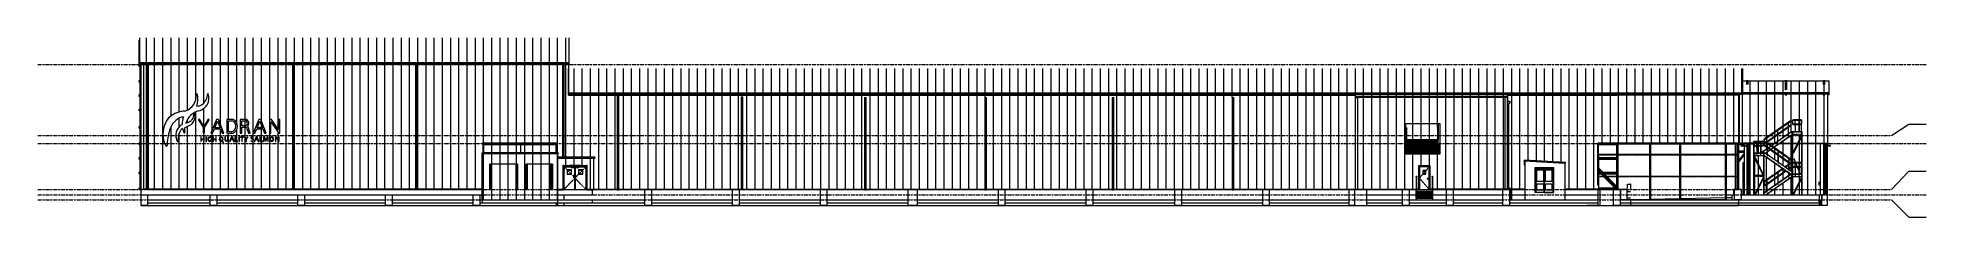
# Model space of a CAD drawing. Header units: centimetres. Extents: x -3046 to 63786, y -269 to 1483.
# Drawn here: x -3046 to 14175, y -159 to 1480 of the extents above; entities that cross this region are included whole.
import ezdxf

# ---------------------------------------------------------------- set-up
doc = ezdxf.new("R2010")
doc.units = ezdxf.units.CM
for name, pattern in [('Centre', [3.175, 0.635, -0.475, 1.59, -0.475]), ('Dash', [0.6, 0.3, -0.3]), ('Hidden', [0.714375, 0.47625, -0.238125]), ('Oculto', [0.714375, 0.47625, -0.238125])]:
    doc.linetypes.add(name, pattern=pattern)
for name, color, linetype, lineweight in [('A-CLNG', 7, 'Continuous', 9), ('A-DOOR', 7, 'Continuous', 9), ('A-DOOR-FRAM', 7, 'Continuous', 9), ('A-DOOR-OPNG', 7, 'Continuous', 9), ('A-FLOR', 7, 'Continuous', 9), ('A-FLOR-HRAL', 7, 'Continuous', 9), ('A-FLOR-LEVL', 7, 'Continuous', 9), ('A-GENM', 7, 'Continuous', 9), ('A-GLAZ-CWMG', 7, 'Continuous', 9), ('A-ROOF', 7, 'Continuous', 9), ('A-ROOF-OTLN', 7, 'Continuous', 9), ('A-ROOF-PATT', 7, 'Continuous', 9), ('A-WALL', 7, 'Continuous', 9), ('A-WALL-PATT', 7, 'Continuous', 9), ('C-BLDG-PADS', 7, 'Continuous', 9), ('I-WALL', 7, 'Continuous', 9), ('S-BEAM', 7, 'Continuous', 9), ('S-COLS', 7, 'Continuous', 9), ('S-FSTN', 7, 'Continuous', 9), ('S-STRS', 7, 'Continuous', 9)]:
    doc.layers.add(name, color=color, linetype=linetype, lineweight=lineweight)
pattern_1 = [(90, (5370.146, 210.015), (-75, 5e-15), [])]
pattern_2 = [(45, (5370.146, 210.015), (-14.14214, 14.14214), [])]
pattern_3 = [(90, (13256.888, 210.015), (-0.43496, 3e-17), [])]

# ---------------------------------------------------------------- blocks, each defined once
blk = doc.blocks.new('HSS Rectangular-Column - 100 x 100 mm-1468480-s01')
at = {"layer": 'S-COLS', "linetype": 'Hidden'}
for p, q in [((11927, 513), (11927, 412)), ((11927, 411), (11927, 212)), ((11936, 412), (11936, 513)), ((11936, 212), (11936, 411)), ((11927, 211), (11927, 0)), ((11936, 0), (11936, 211))]:
    blk.add_line(p, q, dxfattribs=at)
at = {"layer": 'S-COLS'}
for p, q in [((11927, 513), (11927, 412)), ((11927, 411), (11927, 212)), ((11937, 412), (11937, 513)), ((11937, 212), (11937, 411)), ((11927, 211), (11927, 0)), ((11937, 0), (11937, 211)), ((11927, 0), (11929, 0)), ((11935, 0), (11929, 0)), ((11935, 0), (11937, 0))]:
    blk.add_line(p, q, dxfattribs=at)
blk = doc.blocks.new('HSS Rectangular-Column - 100 x 100 mm-V1-s01')
at = {"layer": 'S-COLS'}
for p, q in [((12465, 512), (12465, 513)), ((12465, 94), (12465, 511))]:
    blk.add_line(p, q, dxfattribs=at)
blk = doc.blocks.new('M_L Equal Angles - 25 x 25 mm-1641098-s01')
at = {"layer": 'S-BEAM'}
for p, q in [((11653, 214), (11187, 214)), ((11187, 212), (11187, 214)), ((11187, 214), (11187, 214)), ((12456, 212), (11187, 212)), ((11187, 212), (11187, 212)), ((11187, 212), (11187, 212)), ((11187, 212), (11187, 212)), ((12456, 212), (11187, 212)), ((11927, 214), (11662, 214)), ((12344, 214), (11936, 214)), ((12456, 214), (12352, 214)), ((12456, 214), (12456, 214)), ((12456, 214), (12456, 212)), ((12456, 212), (12456, 212)), ((12456, 212), (12456, 212)), ((12456, 212), (12456, 212))]:
    blk.add_line(p, q, dxfattribs=at)
at = {"layer": 'S-BEAM', "linetype": 'Hidden'}
blk.add_line((11187, 212), (12456, 212), dxfattribs=at)
blk = doc.blocks.new('M_L Equal Angles - 25 x 25 mm-1637255-s01')
at = {"layer": 'S-BEAM'}
for p, q in [((12460, 217), (12459, 217)), ((12459, 217), (12459, 216)), ((12459, 216), (12461, 216)), ((12461, 216), (12461, 219)), ((12461, 219), (12461, 219)), ((12461, 219), (12461, 217))]:
    blk.add_line(p, q, dxfattribs=at)
for centre, radius, start, end in [((12459, 217), 0.159, 90, 180), ((12460, 217), 0.635, 270, 0), ((12461, 219), 0.159, 90, 180)]:
    blk.add_arc(centre, radius, start, end, dxfattribs=at)
blk = doc.blocks.new('Costanera Perfil Z - Parametrizado - h_30cm-1661547-s01')
at = {"layer": 'S-BEAM'}
for p, q in [((11357, 961), (11357, 962)), ((11357, 956), (11357, 961)), ((12454, 961), (11357, 961)), ((12454, 962), (12454, 961)), ((12454, 961), (12454, 956))]:
    blk.add_line(p, q, dxfattribs=at)
blk = doc.blocks.new('Costanera Perfil Z - Parametrizado - h_22cm-1718965-s01')
at = {"layer": 'S-BEAM'}
blk.add_line((11355, 962), (11355, 956), dxfattribs=at)
blk = doc.blocks.new('Costanera Perfil Z - Parametrizado - h_22cm-1719087-s01')
at = {"layer": 'S-BEAM'}
for p, q in [((1793, 956), (8971, 956)), ((8971, 955), (8970, 955)), ((10355, 956), (11179, 956)), ((10357, 955), (10355, 955)), ((11184, 956), (11355, 956)), ((11355, 956), (11355, 956))]:
    blk.add_line(p, q, dxfattribs=at)
blk = doc.blocks.new('Costanera Perfil Z - Parametrizado - h_22cm-1746838-s01')
at = {"layer": 'S-BEAM'}
for p, q in [((-2121, 827), (-2121, 828)), ((-2121, 828), (-2116, 828)), ((-2121, 820), (-2121, 827)), ((-2121, 827), (-2116, 827)), ((-2121, 813), (-2121, 820)), ((-2121, 820), (-2116, 820)), ((-2121, 813), (-2116, 813))]:
    blk.add_line(p, q, dxfattribs=at)
blk = doc.blocks.new('Costanera Perfil Z - Parametrizado - h_22cm-1746684-s01')
at = {"layer": 'S-BEAM'}
for p, q in [((-2121, 664), (-2121, 671)), ((-2121, 671), (-2121, 671)), ((-2121, 671), (-2116, 671)), ((-2121, 671), (-2116, 671)), ((-2121, 656), (-2121, 664)), ((-2121, 664), (-2116, 664)), ((-2121, 656), (-2116, 656))]:
    blk.add_line(p, q, dxfattribs=at)
blk = doc.blocks.new('Costanera Perfil Z - Parametrizado - h_22cm-V2-s01')
at = {"layer": 'S-BEAM'}
for p, q in [((-2121, 515), (-2121, 522)), ((-2121, 522), (-2121, 522)), ((-2121, 522), (-2116, 522)), ((-2121, 522), (-2116, 522)), ((-2121, 507), (-2121, 515)), ((-2121, 515), (-2116, 515)), ((-2121, 507), (-2116, 507)), ((1020, 507), (1683, 507))]:
    blk.add_line(p, q, dxfattribs=at)
blk = doc.blocks.new('Costanera Perfil Z - Parametrizado - h_22cm-1720875-s01')
at = {"layer": 'S-BEAM'}
for p, q in [((-2120, 1456), (-2120, 1457)), ((-2120, 1457), (-2117, 1457)), ((-2120, 1439), (-2120, 1456)), ((-2117, 1456), (-2120, 1456))]:
    blk.add_line(p, q, dxfattribs=at)
blk = doc.blocks.new('Costanera Perfil Z - Parametrizado - h_22cm-1720939-s01')
at = {"layer": 'S-BEAM'}
for p, q in [((-2120, 1438), (-2120, 1439)), ((-2120, 1439), (-2117, 1439)), ((-2120, 1422), (-2120, 1438)), ((-2117, 1438), (-2120, 1438))]:
    blk.add_line(p, q, dxfattribs=at)
blk = doc.blocks.new('Costanera Perfil Z - Parametrizado - h_22cm-1720998-s01')
at = {"layer": 'S-BEAM'}
for p, q in [((-2120, 1420), (-2120, 1422)), ((-2120, 1422), (-2117, 1422)), ((-2120, 1405), (-2120, 1420)), ((-2117, 1420), (-2120, 1420))]:
    blk.add_line(p, q, dxfattribs=at)
blk = doc.blocks.new('Costanera Perfil Z - Parametrizado - h_22cm-1721062-s01')
at = {"layer": 'S-BEAM'}
for p, q in [((-2120, 1404), (-2120, 1405)), ((-2120, 1405), (-2117, 1405)), ((-2120, 1389), (-2120, 1404)), ((-2117, 1404), (-2120, 1404))]:
    blk.add_line(p, q, dxfattribs=at)
blk = doc.blocks.new('Costanera Perfil Z - Parametrizado - h_22cm-V3-s01')
at = {"layer": 'S-BEAM'}
for p, q in [((-2120, 1388), (-2120, 1389)), ((-2120, 1389), (-2117, 1389)), ((-2120, 1370), (-2120, 1388)), ((-2117, 1388), (-2120, 1388))]:
    blk.add_line(p, q, dxfattribs=at)
blk = doc.blocks.new('Costanera Perfil Z - Parametrizado - h_22cm-V4-s01')
at = {"layer": 'S-BEAM'}
for p, q in [((-2120, 1369), (-2120, 1370)), ((-2120, 1370), (-2117, 1370)), ((-2120, 1353), (-2120, 1369)), ((-2117, 1369), (-2120, 1369))]:
    blk.add_line(p, q, dxfattribs=at)
blk = doc.blocks.new('Costanera Perfil Z - Parametrizado - h_22cm-V5-s01')
at = {"layer": 'S-BEAM'}
for p, q in [((-2120, 1352), (-2120, 1353)), ((-2120, 1353), (-2117, 1353)), ((-2120, 1336), (-2120, 1352)), ((-2117, 1352), (-2120, 1352))]:
    blk.add_line(p, q, dxfattribs=at)
blk = doc.blocks.new('Costanera Perfil Z - Parametrizado - h_22cm-V6-s01')
at = {"layer": 'S-BEAM'}
for p, q in [((-2120, 1317), (-2120, 1318)), ((-2120, 1318), (-2117, 1318)), ((-2120, 1301), (-2120, 1317)), ((-2117, 1317), (-2120, 1317))]:
    blk.add_line(p, q, dxfattribs=at)
blk = doc.blocks.new('Costanera Perfil Z - Parametrizado - h_22cm-1721482-s01')
at = {"layer": 'S-BEAM'}
for p, q in [((-2120, 1283), (-2120, 1284)), ((-2120, 1284), (-2117, 1284)), ((-2120, 1267), (-2120, 1283)), ((-2117, 1283), (-2120, 1283))]:
    blk.add_line(p, q, dxfattribs=at)
blk = doc.blocks.new('Costanera Perfil Z - Parametrizado - h_22cm-1721554-s01')
at = {"layer": 'S-BEAM'}
for p, q in [((-2120, 1266), (-2120, 1267)), ((-2120, 1267), (-2117, 1267)), ((-2120, 1254), (-2120, 1266)), ((-2117, 1266), (-2120, 1266))]:
    blk.add_line(p, q, dxfattribs=at)
blk = doc.blocks.new('Costanera Perfil Z - Parametrizado - h_22cm-V7-s01')
at = {"layer": 'S-BEAM'}
for p, q in [((-2120, 1253), (-2120, 1254)), ((-2120, 1254), (-2117, 1254)), ((-2120, 1242), (-2120, 1253)), ((-2117, 1253), (-2120, 1253))]:
    blk.add_line(p, q, dxfattribs=at)
blk = doc.blocks.new('Costanera Perfil Z - Parametrizado - h_22cm-V8-s01')
at = {"layer": 'S-BEAM'}
for p, q in [((-2120, 1241), (-2120, 1242)), ((-2120, 1242), (-2117, 1242)), ((-2120, 1220), (-2120, 1241)), ((-2117, 1241), (-2120, 1241)), ((-2120, 1218), (-2120, 1220)), ((-2120, 1220), (-2120, 1220)), ((-2116, 1220), (-2120, 1220)), ((-2116, 1220), (-2120, 1220)), ((-2116, 1218), (-2120, 1218)), ((1759, 1238), (1759, 1235))]:
    blk.add_line(p, q, dxfattribs=at)
blk = doc.blocks.new('RVR_Tensor angular doble L - d_25 mm-1744881-s01')
at = {"layer": 'S-BEAM'}
blk.add_line((7323, 93), (7322, 94), dxfattribs=at)
blk = doc.blocks.new('RVR_Tensor angular doble L - d_25 mm-V9-s01')
at = {"layer": 'S-BEAM'}
for p, q in [((11181, 299), (11225, 254)), ((11181, 286), (11212, 254)), ((11181, 285), (11211, 254)), ((11210, 254), (11181, 284)), ((11209, 254), (11181, 283)), ((11196, 254), (11181, 269)), ((11235, 214), (11210, 239)), ((11248, 214), (11224, 239)), ((11249, 214), (11224, 239)), ((11226, 239), (11251, 214)), ((11226, 239), (11250, 214)), ((11336, 109), (11237, 211)), ((11240, 239), (11264, 214)), ((11347, 112), (11251, 211)), ((11347, 112), (11251, 211)), ((11253, 211), (11348, 113)), ((11253, 211), (11348, 113)), ((11267, 211), (11350, 125)), ((11347, 112), (11344, 109)), ((11347, 112), (11347, 112)), ((11350, 115), (11348, 113)), ((11348, 113), (11348, 113))]:
    blk.add_line(p, q, dxfattribs=at)
blk = doc.blocks.new('Costanera Perfil Z - Parametrizado - h_22cm-1746506-s01')
at = {"layer": 'S-BEAM'}
for p, q in [((11181, 254), (11355, 254)), ((11181, 254), (11355, 254)), ((11181, 247), (11355, 247)), ((11181, 239), (11355, 239)), ((11355, 254), (11355, 254)), ((11355, 254), (11355, 247)), ((11355, 247), (11355, 239))]:
    blk.add_line(p, q, dxfattribs=at)
blk = doc.blocks.new('Costanera Perfil Z - Parametrizado - h_22cm-V10-s01')
at = {"layer": 'S-BEAM'}
for p, q in [((11191, 109), (11355, 109)), ((11191, 109), (11355, 109)), ((11191, 102), (11355, 102)), ((11191, 94), (11355, 94)), ((11355, 109), (11355, 109)), ((11355, 109), (11355, 102)), ((11355, 102), (11355, 94))]:
    blk.add_line(p, q, dxfattribs=at)
blk = doc.blocks.new('Costanera Perfil Z - Parametrizado - h_22cm-1721965-s01')
at = {"layer": 'S-BEAM'}
for p, q in [((-2121, 1090), (-2121, 1091)), ((-2121, 1091), (-2116, 1091)), ((-2121, 1083), (-2121, 1090)), ((-2121, 1090), (-2116, 1090)), ((-2121, 1076), (-2121, 1083)), ((-2121, 1083), (-2116, 1083)), ((-2116, 1076), (-2121, 1076))]:
    blk.add_line(p, q, dxfattribs=at)
blk = doc.blocks.new('Costanera Perfil Z - Parametrizado - h_22cm-1721966-s01')
at = {"layer": 'S-BEAM'}
for p, q in [((-2121, 959), (-2121, 960)), ((-2121, 960), (-2116, 960)), ((-2121, 952), (-2121, 959)), ((-2121, 959), (-2116, 959)), ((-2121, 945), (-2121, 952)), ((-2121, 952), (-2116, 952)), ((-2116, 945), (-2121, 945))]:
    blk.add_line(p, q, dxfattribs=at)
blk = doc.blocks.new('Costanera Perfil Z - Parametrizado - h_22cm-V11-s01')
at = {"layer": 'S-BEAM'}
for p in [(11184, 507), (11355, 513)]:
    blk.add_line(p, (11355, 507), dxfattribs=at)
blk = doc.blocks.new('Costanera Perfil Z - Parametrizado - h_22cm-V12-s01')
at = {"layer": 'S-BEAM'}
for p, q in [((11184, 387), (11355, 387)), ((11184, 387), (11355, 387)), ((11184, 380), (11355, 380)), ((11184, 372), (11355, 372)), ((11355, 387), (11355, 387)), ((11355, 387), (11355, 380)), ((11355, 380), (11355, 372))]:
    blk.add_line(p, q, dxfattribs=at)
blk = doc.blocks.new('Costanera Perfil Z - Parametrizado - h_22cm-1738370-s01')
at = {"layer": 'S-BEAM'}
for p, q in [((-2121, 247), (-2121, 254)), ((-2121, 254), (-2121, 254)), ((-2121, 254), (-2116, 254)), ((-2121, 254), (-2116, 254)), ((-2121, 239), (-2121, 247)), ((-2121, 247), (-2116, 247)), ((-2121, 239), (-2116, 239))]:
    blk.add_line(p, q, dxfattribs=at)
blk = doc.blocks.new('RVR_Soporte Cercha _02 - RVR_Soporte Cercha _02-1657184-s01')
at = {"layer": 'S-FSTN'}
for p, q in [((12516, 446), (12465, 446)), ((12470, 437), (12465, 437)), ((12465, 437), (12516, 437)), ((12465, 436), (12470, 436)), ((12516, 426), (12465, 357)), ((12465, 340), (12516, 409)), ((12470, 436), (12470, 437))]:
    blk.add_line(p, q, dxfattribs=at)
blk = doc.blocks.new('UC-Perfil universal-Pilar - 150 x 250-1747977-s01')
at = {"layer": 'S-COLS', "linetype": 'Oculto'}
for p, q in [((12548, 46), (12548, 513)), ((12549, 513), (12549, 46))]:
    blk.add_line(p, q, dxfattribs=at)
blk = doc.blocks.new('C Shapes - C8x16-1788166-s01')
at = {"layer": 'S-BEAM'}
for p, q in [((13236, 964), (13236, 960)), ((13236, 960), (13251, 960)), ((13238, 962), (13237, 964)), ((13249, 961), (13239, 961)), ((13250, 964), (13250, 962)), ((13251, 960), (13251, 964))]:
    blk.add_line(p, q, dxfattribs=at)
for centre, start, end in [((13239, 962), 189.46, 270), ((13249, 962), 270, 350.54)]:
    blk.add_arc(centre, 1.27, start, end, dxfattribs=at)
blk = doc.blocks.new('C Shapes - C8x16-V13-s01')
at = {"layer": 'S-BEAM'}
for p, q in [((12890, 966), (12890, 966)), ((12890, 966), (12890, 960)), ((12890, 960), (12905, 960)), ((12891, 962), (12891, 965)), ((12902, 961), (12893, 961)), ((12904, 965), (12904, 962)), ((12905, 960), (12905, 966)), ((12905, 966), (12905, 966))]:
    blk.add_line(p, q, dxfattribs=at)
for centre, radius, start, end in [((12890, 965), 0.636, 9.46, 90), ((12893, 962), 1.27, 189.46, 270), ((12902, 962), 1.27, 270, 350.54), ((12905, 965), 0.636, 90, 170.54)]:
    blk.add_arc(centre, radius, start, end, dxfattribs=at)
blk = doc.blocks.new('HSS Rectangular-Column - 75 x 75-1752346-s01')
at = {"layer": 'S-COLS', "linetype": 'Hidden'}
for p, q in [((12951, 621), (12951, 46)), ((12958, 46), (12958, 621))]:
    blk.add_line(p, q, dxfattribs=at)
at = {"layer": 'S-COLS'}
for p, q in [((12951, 621), (12951, 46)), ((12951, 621), (12952, 621)), ((12957, 621), (12952, 621)), ((12957, 621), (12958, 621)), ((12958, 46), (12958, 621))]:
    blk.add_line(p, q, dxfattribs=at)
blk = doc.blocks.new('HSS Rectangular-Column - 75 x 75-1752528-s01')
at = {"layer": 'S-COLS', "linetype": 'Hidden'}
for p, q in [((12691, 426), (12691, 46)), ((12698, 46), (12698, 426))]:
    blk.add_line(p, q, dxfattribs=at)
at = {"layer": 'S-COLS'}
for p, q in [((12691, 426), (12691, 46)), ((12691, 426), (12692, 426)), ((12697, 426), (12692, 426)), ((12697, 426), (12698, 426)), ((12698, 46), (12698, 426))]:
    blk.add_line(p, q, dxfattribs=at)
blk = doc.blocks.new('C Shapes - C12X25-1752347-s01')
at = {"layer": 'S-BEAM'}
for p, q in [((13045, 620), (13044, 620)), ((13044, 595), (13045, 595)), ((13045, 620), (13045, 620)), ((13045, 595), (13045, 595))]:
    blk.add_line(p, q, dxfattribs=at)
for centre, start, end in [((13044, 620), 279.46, 0), ((13044, 620), 292.8833, 0), ((13044, 595), 0, 80.54), ((13044, 595), 0, 67.1167)]:
    blk.add_arc(centre, 0.636, start, end, dxfattribs=at)
blk = doc.blocks.new('C Shapes - C12X25-V14-s01')
at = {"layer": 'S-BEAM'}
for p, q in [((12950, 620), (12950, 595)), ((12951, 620), (12950, 620)), ((12950, 595), (12951, 595))]:
    blk.add_line(p, q, dxfattribs=at)
blk = doc.blocks.new('C Shapes - C12X25-1753966-s01')
at = {"layer": 'S-BEAM'}
for p, q in [((12612, 426), (12604, 426)), ((12604, 426), (12604, 426)), ((12604, 425), (12605, 425)), ((12605, 402), (12604, 402)), ((12604, 401), (12604, 401)), ((12604, 401), (12605, 401))]:
    blk.add_line(p, q, dxfattribs=at)
for centre, start, end in [((12604, 426), 180, 260.54), ((12604, 426), 180, 247.1167), ((12604, 401), 99.46, 180), ((12604, 401), 112.8833, 180)]:
    blk.add_arc(centre, 0.636, start, end, dxfattribs=at)
blk = doc.blocks.new('C Shapes - C12X25-1753967-s01')
at = {"layer": 'S-BEAM'}
for p, q in [((12689, 425), (12691, 425)), ((12691, 402), (12689, 402)), ((12697, 426), (12691, 426))]:
    blk.add_line(p, q, dxfattribs=at)
for centre, start, end in [((12689, 426), 206.8467, 260.54), ((12689, 401), 99.46, 153.1533)]:
    blk.add_arc(centre, 0.636, start, end, dxfattribs=at)
blk = doc.blocks.new('C Shapes - C12X25-1753745-s01')
at = {"layer": 'S-BEAM'}
for p, q in [((12613, 426), (12613, 425)), ((12613, 426), (12613, 426)), ((12630, 426), (12613, 426)), ((12613, 424), (12613, 425)), ((12613, 423), (12613, 424)), ((12613, 404), (12613, 423)), ((12613, 403), (12613, 404)), ((12613, 402), (12613, 403)), ((12613, 402), (12613, 401)), ((12613, 401), (12613, 401)), ((12691, 401), (12613, 401)), ((12665, 426), (12633, 426)), ((12691, 426), (12668, 426)), ((12691, 426), (12691, 426))]:
    blk.add_line(p, q, dxfattribs=at)
at = {"layer": 'S-BEAM', "linetype": 'Hidden'}
for p, q in [((12630, 425), (12613, 425)), ((12691, 402), (12613, 402)), ((12665, 425), (12633, 425)), ((12691, 425), (12668, 425))]:
    blk.add_line(p, q, dxfattribs=at)
blk = doc.blocks.new('C Shapes - C12X25-1752744-s01')
at = {"layer": 'S-BEAM'}
for p, q in [((12613, 426), (12612, 426)), ((12613, 401), (12612, 401))]:
    blk.add_line(p, q, dxfattribs=at)
at = {"layer": 'S-BEAM', "linetype": 'Hidden'}
for p, q in [((12613, 425), (12612, 425)), ((12613, 402), (12612, 402))]:
    blk.add_line(p, q, dxfattribs=at)
blk = doc.blocks.new('C Shapes - C12X25-1753125-s01')
at = {"layer": 'S-BEAM'}
for p, q in [((13037, 620), (12958, 620)), ((12958, 595), (13037, 595))]:
    blk.add_line(p, q, dxfattribs=at)
at = {"layer": 'S-BEAM', "linetype": 'Hidden'}
for p, q in [((13037, 619), (12958, 619)), ((13037, 596), (12958, 596))]:
    blk.add_line(p, q, dxfattribs=at)
blk = doc.blocks.new('C Shapes - C12X25-1753768-s01')
at = {"layer": 'S-BEAM', "linetype": 'Hidden'}
for p, q in [((12936, 239), (12698, 405)), ((12726, 414), (12709, 426)), ((12824, 345), (12729, 412)), ((12922, 277), (12827, 343)), ((12951, 257), (12925, 275))]:
    blk.add_line(p, q, dxfattribs=at)
blk = doc.blocks.new('C Shapes - C12X25-1753626-s01')
at = {"layer": 'S-BEAM'}
for p, q in [((13036, 234), (12958, 234)), ((13036, 209), (12958, 209))]:
    blk.add_line(p, q, dxfattribs=at)
at = {"layer": 'S-BEAM', "linetype": 'Hidden'}
for p, q in [((13036, 233), (12958, 233)), ((13036, 210), (12958, 210))]:
    blk.add_line(p, q, dxfattribs=at)
blk = doc.blocks.new('M_L Equal Angles - L51X51X3_2-1754338-s01')
at = {"layer": 'S-BEAM'}
for p, q in [((12687, 205), (12612, 52)), ((12691, 202), (12615, 47)), ((12691, 201), (12616, 47)), ((12687, 204), (12687, 205)), ((12687, 204), (12690, 203)), ((12690, 203), (12691, 203)), ((12615, 48), (12612, 49)), ((12615, 47), (12615, 48)), ((12616, 47), (12615, 47)), ((12615, 47), (12615, 47))]:
    blk.add_line(p, q, dxfattribs=at)
at = {"layer": 'S-BEAM', "linetype": 'Hidden'}
blk.add_line((12615, 47), (12691, 202), dxfattribs=at)
blk = doc.blocks.new('M_L Equal Angles - L51X51X3_2-1754533-s01')
at = {"layer": 'S-BEAM'}
for p, q in [((12691, 222), (12613, 222)), ((12613, 218), (12613, 222)), ((12613, 222), (12613, 222)), ((12613, 217), (12613, 218)), ((12691, 217), (12613, 217)), ((12613, 217), (12613, 217)), ((12613, 217), (12613, 217)), ((12691, 217), (12613, 217))]:
    blk.add_line(p, q, dxfattribs=at)
at = {"layer": 'S-BEAM', "linetype": 'Hidden'}
blk.add_line((12613, 217), (12691, 217), dxfattribs=at)
blk = doc.blocks.new('M_L Equal Angles - L51X51X3_2-1754587-s01')
at = {"layer": 'S-BEAM'}
for p, q in [((12612, 388), (12615, 389)), ((12686, 232), (12612, 383)), ((12686, 232), (12612, 382)), ((12690, 234), (12615, 389)), ((12615, 389), (12615, 389)), ((12687, 232), (12686, 232)), ((12686, 232), (12686, 232)), ((12686, 232), (12686, 232)), ((12690, 234), (12687, 232)), ((12690, 234), (12690, 234))]:
    blk.add_line(p, q, dxfattribs=at)
at = {"layer": 'S-BEAM', "linetype": 'Hidden'}
blk.add_line((12686, 232), (12612, 383), dxfattribs=at)
blk = doc.blocks.new('C Shapes - C12X25-1755447-s01')
at = {"layer": 'S-BEAM'}
for p, q in [((13045, 234), (13044, 234)), ((13044, 210), (13044, 210)), ((13044, 209), (13045, 209)), ((13045, 234), (13045, 234)), ((13045, 209), (13045, 209))]:
    blk.add_line(p, q, dxfattribs=at)
for centre, start, end in [((13044, 234), 279.46, 360), ((13044, 234), 292.8833, 0), ((13044, 209), 0, 80.54), ((13044, 209), 0, 67.1167)]:
    blk.add_arc(centre, 0.636, start, end, dxfattribs=at)
blk = doc.blocks.new('M_L Equal Angles - L51X51X3_2-V15-s01')
at = {"layer": 'S-BEAM'}
for p, q in [((13035, 202), (12959, 46)), ((13037, 194), (12965, 46)), ((13037, 193), (12965, 46)), ((13035, 201), (13035, 202)), ((13035, 201), (13036, 201)), ((12959, 46), (12960, 46)), ((12960, 46), (12960, 46))]:
    blk.add_line(p, q, dxfattribs=at)
at = {"layer": 'S-BEAM', "linetype": 'Hidden'}
blk.add_line((12965, 46), (13037, 194), dxfattribs=at)
blk = doc.blocks.new('M_L Equal Angles - L51X51X3_2-V16-s01')
at = {"layer": 'S-BEAM'}
for p, q in [((13035, 586), (12959, 431)), ((13037, 578), (12964, 429)), ((13037, 577), (12964, 428)), ((13035, 586), (13035, 586)), ((13035, 586), (13036, 585)), ((12959, 431), (12960, 431)), ((12963, 429), (12960, 431)), ((12964, 429), (12963, 429)), ((12964, 429), (12964, 428)), ((12964, 428), (12964, 428))]:
    blk.add_line(p, q, dxfattribs=at)
at = {"layer": 'S-BEAM', "linetype": 'Hidden'}
blk.add_line((12964, 429), (13037, 578), dxfattribs=at)
blk = doc.blocks.new('M_L Equal Angles - L51X51X3_2-1850319-s01')
at = {"layer": 'S-BEAM'}
for p, q in [((12972, 375), (12972, 375)), ((12972, 375), (12972, 375)), ((13026, 237), (12972, 375)), ((12973, 375), (12976, 376)), ((12976, 377), (12976, 377)), ((13026, 237), (13027, 237)), ((13026, 237), (13026, 237)), ((13031, 239), (13027, 237)), ((13027, 237), (13027, 237)), ((13031, 239), (13031, 239))]:
    blk.add_line(p, q, dxfattribs=at)
for centre, major_axis, start_param, end_param in [((12972, 375), (0.148, 0.059), 0.019566, 1.590362), ((12973, 375), (0.59, 0.235), 3.161158, 4.731955), ((12976, 376), (0.148, 0.059), 0.019566, 1.590362), ((13026, 237), (0.148, 0.059), 0.019566, 1.590362), ((13027, 237), (0.59, 0.235), 3.161158, 4.731955), ((13031, 239), (0.148, 0.059), 0.019566, 1.590362)]:
    blk.add_ellipse(centre, major_axis=major_axis, ratio=0.00779, start_param=start_param, end_param=end_param, dxfattribs=at)
blk = doc.blocks.new('Railings 2 - Railings 1-1756920-s01')
at = {"layer": 'A-FLOR-HRAL'}
for p, q in [((12609, 518), (12609, 524)), ((12613, 534), (12613, 533)), ((12615, 531), (12629, 531)), ((12632, 531), (12664, 531)), ((12633, 518), (12633, 531)), ((12667, 531), (12682, 532)), ((12668, 518), (12668, 532)), ((12683, 535), (12682, 535)), ((12693, 518), (12693, 526)), ((12609, 501), (12609, 513)), ((12616, 491), (12629, 492)), ((12632, 492), (12664, 492)), ((12633, 495), (12633, 513)), ((12634, 426), (12633, 492)), ((12667, 492), (12685, 493)), ((12669, 495), (12668, 513)), ((12670, 426), (12669, 493)), ((12684, 496), (12683, 496)), ((12694, 503), (12693, 513))]:
    blk.add_line(p, q, dxfattribs=at)
at = {"layer": 'A-FLOR-HRAL', "flags": 128}
for points in [[(12609, 524), (12609, 524), (12609, 525), (12609, 525), (12609, 525), (12609, 525), (12609, 526), (12609, 526), (12609, 526), (12609, 526), (12609, 527), (12609, 527), (12609, 527), (12610, 527), (12610, 528), (12610, 528), (12610, 528), (12610, 528), (12610, 529), (12610, 529), (12611, 529), (12611, 529), (12611, 529), (12611, 529), (12611, 530), (12612, 530), (12612, 530), (12612, 530), (12612, 530), (12613, 530), (12613, 530), (12613, 530), (12613, 531), (12614, 531), (12614, 531), (12614, 531), (12614, 531), (12615, 531), (12615, 531), (12615, 531), (12615, 531)], [(12693, 526), (12693, 526), (12693, 526), (12693, 527), (12693, 527), (12693, 527), (12692, 528), (12692, 528), (12692, 529), (12692, 529), (12692, 529), (12692, 530), (12692, 530), (12691, 530), (12691, 531), (12691, 531), (12691, 531), (12690, 531), (12690, 532), (12690, 532), (12690, 532), (12689, 533), (12689, 533), (12689, 533), (12688, 533), (12688, 533), (12688, 534), (12687, 534), (12687, 534), (12687, 534), (12686, 534), (12686, 534), (12686, 534), (12685, 534), (12685, 535), (12684, 535), (12684, 535), (12684, 535), (12683, 535), (12683, 535)], [(12615, 494), (12615, 494), (12615, 494), (12614, 494), (12614, 494), (12614, 495), (12614, 495), (12613, 495), (12613, 495), (12613, 495), (12613, 495), (12612, 495), (12612, 495), (12612, 495), (12612, 496), (12612, 496), (12611, 496), (12611, 496), (12611, 496), (12611, 496), (12611, 497), (12611, 497), (12610, 497), (12610, 497), (12610, 498), (12610, 498), (12610, 498), (12610, 498), (12610, 498), (12610, 499), (12609, 499), (12609, 499), (12609, 499), (12609, 500), (12609, 500), (12609, 500), (12609, 501), (12609, 501)], [(12615, 491), (12616, 491), (12616, 491)], [(12685, 493), (12685, 493), (12685, 493), (12686, 493), (12686, 493), (12686, 493), (12687, 493), (12687, 493), (12688, 493), (12688, 493), (12688, 494), (12689, 494), (12689, 494), (12689, 494), (12690, 494), (12690, 495), (12690, 495), (12690, 495), (12691, 495), (12691, 496), (12691, 496), (12692, 496), (12692, 496), (12692, 497), (12692, 497), (12692, 497), (12693, 498), (12693, 498), (12693, 498), (12693, 499), (12693, 499), (12693, 499), (12693, 500), (12694, 500), (12694, 501), (12694, 501), (12694, 501), (12694, 502), (12694, 502), (12694, 502), (12694, 503)]]:
    blk.add_lwpolyline(points, dxfattribs=at)
blk = doc.blocks.new('Railings 3 - Railings 1-1756953-s01')
at = {"layer": 'A-FLOR-HRAL'}
for p, q in [((12954, 720), (12955, 696)), ((12958, 696), (12957, 720)), ((13031, 730), (12963, 730)), ((12963, 727), (13031, 727)), ((13033, 692), (12964, 690)), ((12978, 729), (12980, 620)), ((12980, 729), (12979, 729)), ((12983, 620), (12981, 729)), ((13014, 729), (13015, 620)), ((13015, 729), (13015, 729)), ((13018, 620), (13017, 729)), ((13038, 721), (13039, 698)), ((13042, 699), (13041, 721)), ((12964, 687), (13033, 689))]:
    blk.add_line(p, q, dxfattribs=at)
at = {"layer": 'A-FLOR-HRAL', "flags": 128}
for points in [[(12963, 730), (12963, 730), (12963, 730), (12962, 730), (12962, 729), (12962, 729), (12961, 729), (12961, 729), (12960, 729), (12960, 729), (12960, 729), (12959, 729), (12959, 728), (12959, 728), (12958, 728), (12958, 728), (12958, 728), (12957, 727), (12957, 727), (12957, 727), (12957, 727), (12956, 726), (12956, 726), (12956, 726), (12956, 725), (12955, 725), (12955, 725), (12955, 724), (12955, 724), (12955, 724), (12955, 723), (12955, 723), (12954, 723), (12954, 722), (12954, 722), (12954, 722), (12954, 721), (12954, 721), (12954, 720), (12954, 720), (12954, 720)], [(12955, 696), (12955, 696), (12955, 696), (12955, 695), (12955, 695), (12955, 694), (12955, 694), (12955, 694), (12955, 693), (12955, 693), (12955, 693), (12955, 692), (12956, 692), (12956, 692), (12956, 691), (12956, 691), (12957, 691), (12957, 690), (12957, 690), (12957, 690), (12958, 690), (12958, 689), (12958, 689), (12958, 689), (12959, 689), (12959, 688), (12959, 688), (12960, 688), (12960, 688), (12960, 688), (12961, 688), (12961, 687), (12961, 687), (12962, 687), (12962, 687), (12963, 687), (12963, 687), (12963, 687), (12964, 687), (12964, 687), (12964, 687)], [(12957, 720), (12957, 720), (12957, 720), (12957, 721), (12957, 721), (12957, 721), (12957, 722), (12957, 722), (12957, 722), (12957, 722), (12958, 723), (12958, 723), (12958, 723), (12958, 723), (12958, 723), (12958, 724), (12958, 724), (12958, 724), (12959, 724), (12959, 724), (12959, 725), (12959, 725), (12959, 725), (12960, 725), (12960, 725), (12960, 725), (12960, 726), (12960, 726), (12961, 726), (12961, 726), (12961, 726), (12961, 726), (12962, 726), (12962, 726), (12962, 726), (12962, 726), (12963, 727), (12963, 727), (12963, 727), (12963, 727), (12963, 727)], [(12964, 690), (12964, 690), (12964, 690), (12963, 690), (12963, 690), (12963, 690), (12963, 690), (12962, 690), (12962, 690), (12962, 690), (12962, 690), (12961, 691), (12961, 691), (12961, 691), (12961, 691), (12960, 691), (12960, 691), (12960, 691), (12960, 692), (12960, 692), (12959, 692), (12959, 692), (12959, 692), (12959, 692), (12959, 693), (12959, 693), (12958, 693), (12958, 693), (12958, 694), (12958, 694), (12958, 694), (12958, 694), (12958, 695), (12958, 695), (12958, 695), (12958, 695), (12958, 696), (12958, 696), (12958, 696), (12958, 696), (12958, 696)], [(13041, 721), (13041, 722), (13041, 722), (13041, 723), (13041, 723), (13041, 723), (13041, 724), (13041, 724), (13040, 724), (13040, 725), (13040, 725), (13040, 725), (13040, 726), (13040, 726), (13039, 726), (13039, 727), (13039, 727), (13039, 727), (13038, 728), (13038, 728), (13038, 728), (13038, 728), (13037, 729), (13037, 729), (13037, 729), (13036, 729), (13036, 729), (13036, 730), (13035, 730), (13035, 730), (13035, 730), (13034, 730), (13034, 730), (13033, 730), (13033, 730), (13033, 730), (13032, 730), (13032, 730), (13032, 730), (13031, 730)], [(13031, 727), (13032, 727), (13032, 727), (13032, 727), (13033, 727), (13033, 727), (13033, 727), (13033, 727), (13034, 727), (13034, 727), (13034, 727), (13034, 727), (13034, 727), (13035, 727), (13035, 726), (13035, 726), (13035, 726), (13036, 726), (13036, 726), (13036, 726), (13036, 726), (13036, 725), (13037, 725), (13037, 725), (13037, 725), (13037, 725), (13037, 724), (13037, 724), (13037, 724), (13037, 724), (13038, 723), (13038, 723), (13038, 723), (13038, 723), (13038, 722), (13038, 722), (13038, 722), (13038, 722), (13038, 721), (13038, 721)], [(13033, 689), (13033, 689), (13034, 689), (13034, 689), (13034, 689), (13035, 689), (13035, 689), (13035, 689), (13036, 689), (13036, 689), (13036, 689), (13037, 690), (13037, 690), (13038, 690), (13038, 690), (13038, 690), (13038, 691), (13039, 691), (13039, 691), (13039, 691), (13040, 692), (13040, 692), (13040, 692), (13040, 692), (13040, 693), (13041, 693), (13041, 693), (13041, 694), (13041, 694), (13041, 694), (13042, 695), (13042, 695), (13042, 696), (13042, 696), (13042, 696), (13042, 697), (13042, 697), (13042, 697), (13042, 698), (13042, 698), (13042, 699)], [(13039, 698), (13039, 698), (13039, 698), (13039, 698), (13039, 697), (13039, 697), (13039, 697), (13039, 697), (13039, 696), (13039, 696), (13039, 696), (13039, 696), (13038, 695), (13038, 695), (13038, 695), (13038, 695), (13038, 694), (13038, 694), (13038, 694), (13038, 694), (13037, 694), (13037, 693), (13037, 693), (13037, 693), (13037, 693), (13036, 693), (13036, 693), (13036, 692), (13036, 692), (13035, 692), (13035, 692), (13035, 692), (13035, 692), (13034, 692), (13034, 692), (13034, 692), (13034, 692), (13033, 692), (13033, 692), (13033, 692), (13033, 692)]]:
    blk.add_lwpolyline(points, dxfattribs=at)
blk = doc.blocks.new('Railings 1 - Railings 1-1757738-s01')
at = {"layer": 'A-FLOR-HRAL'}
for p, q in [((12604, 524), (12605, 501)), ((12608, 501), (12607, 524)), ((12682, 535), (12614, 534)), ((12614, 531), (12682, 532)), ((12629, 533), (12630, 409)), ((12631, 533), (12629, 533)), ((12633, 409), (12632, 533)), ((12664, 533), (12665, 409)), ((12666, 533), (12665, 533)), ((12668, 409), (12667, 533)), ((12688, 525), (12689, 503)), ((12692, 503), (12691, 526)), ((12683, 496), (12614, 494)), ((12615, 491), (12683, 493)), ((12630, 409), (12633, 409)), ((12665, 409), (12668, 409))]:
    blk.add_line(p, q, dxfattribs=at)
at = {"layer": 'A-FLOR-HRAL', "flags": 128}
for points in [[(12614, 534), (12613, 534), (12613, 534), (12613, 534), (12612, 534), (12612, 534), (12611, 534), (12611, 533), (12611, 533), (12610, 533), (12610, 533), (12610, 533), (12609, 533), (12609, 532), (12609, 532), (12608, 532), (12608, 532), (12608, 532), (12607, 531), (12607, 531), (12607, 531), (12607, 531), (12606, 530), (12606, 530), (12606, 530), (12606, 529), (12606, 529), (12605, 529), (12605, 528), (12605, 528), (12605, 528), (12605, 527), (12605, 527), (12605, 527), (12605, 526), (12604, 526), (12604, 525), (12604, 525), (12604, 525), (12604, 524), (12604, 524)], [(12607, 524), (12607, 524), (12607, 525), (12607, 525), (12607, 525), (12607, 525), (12607, 526), (12608, 526), (12608, 526), (12608, 526), (12608, 527), (12608, 527), (12608, 527), (12608, 527), (12608, 528), (12608, 528), (12609, 528), (12609, 528), (12609, 529), (12609, 529), (12609, 529), (12609, 529), (12610, 529), (12610, 529), (12610, 530), (12610, 530), (12610, 530), (12611, 530), (12611, 530), (12611, 530), (12611, 530), (12612, 530), (12612, 531), (12612, 531), (12612, 531), (12613, 531), (12613, 531), (12613, 531), (12613, 531), (12614, 531), (12614, 531)], [(12691, 526), (12691, 526), (12691, 526), (12691, 527), (12691, 527), (12691, 527), (12691, 528), (12691, 528), (12691, 529), (12691, 529), (12690, 529), (12690, 530), (12690, 530), (12690, 530), (12690, 531), (12689, 531), (12689, 531), (12689, 531), (12689, 532), (12688, 532), (12688, 532), (12688, 533), (12688, 533), (12687, 533), (12687, 533), (12687, 533), (12686, 534), (12686, 534), (12686, 534), (12685, 534), (12685, 534), (12685, 534), (12684, 534), (12684, 534), (12683, 535), (12683, 535), (12683, 535), (12682, 535), (12682, 535), (12682, 535)], [(12682, 532), (12682, 532), (12682, 532), (12683, 532), (12683, 532), (12683, 532), (12683, 532), (12684, 531), (12684, 531), (12684, 531), (12684, 531), (12685, 531), (12685, 531), (12685, 531), (12685, 531), (12685, 531), (12686, 530), (12686, 530), (12686, 530), (12686, 530), (12686, 530), (12687, 530), (12687, 529), (12687, 529), (12687, 529), (12687, 529), (12687, 529), (12688, 528), (12688, 528), (12688, 528), (12688, 528), (12688, 527), (12688, 527), (12688, 527), (12688, 527), (12688, 526), (12688, 526), (12688, 526), (12688, 526), (12688, 525)], [(12605, 501), (12605, 500), (12605, 500), (12605, 499), (12605, 499), (12605, 499), (12605, 498), (12605, 498), (12605, 498), (12605, 497), (12606, 497), (12606, 497), (12606, 496), (12606, 496), (12606, 496), (12607, 495), (12607, 495), (12607, 495), (12607, 494), (12608, 494), (12608, 494), (12608, 494), (12608, 493), (12609, 493), (12609, 493), (12609, 493), (12610, 492), (12610, 492), (12610, 492), (12611, 492), (12611, 492), (12611, 492), (12612, 492), (12612, 491), (12612, 491), (12613, 491), (12613, 491), (12614, 491), (12614, 491), (12614, 491), (12615, 491)], [(12614, 494), (12614, 494), (12614, 494), (12614, 494), (12613, 494), (12613, 494), (12613, 494), (12613, 494), (12612, 495), (12612, 495), (12612, 495), (12612, 495), (12611, 495), (12611, 495), (12611, 495), (12611, 495), (12611, 495), (12610, 496), (12610, 496), (12610, 496), (12610, 496), (12610, 496), (12609, 496), (12609, 497), (12609, 497), (12609, 497), (12609, 497), (12609, 498), (12609, 498), (12608, 498), (12608, 498), (12608, 498), (12608, 499), (12608, 499), (12608, 499), (12608, 499), (12608, 500), (12608, 500), (12608, 500), (12608, 501), (12608, 501)], [(12683, 493), (12683, 493), (12684, 493), (12684, 493), (12685, 493), (12685, 493), (12685, 493), (12686, 493), (12686, 493), (12686, 493), (12687, 494), (12687, 494), (12687, 494), (12688, 494), (12688, 494), (12688, 495), (12689, 495), (12689, 495), (12689, 495), (12690, 496), (12690, 496), (12690, 496), (12690, 496), (12691, 497), (12691, 497), (12691, 497), (12691, 498), (12691, 498), (12692, 498), (12692, 499), (12692, 499), (12692, 499), (12692, 500), (12692, 500), (12692, 501), (12692, 501), (12692, 501), (12692, 502), (12692, 502), (12692, 502), (12692, 503)], [(12689, 503), (12689, 502), (12689, 502), (12689, 502), (12689, 502), (12689, 501), (12689, 501), (12689, 501), (12689, 501), (12689, 500), (12689, 500), (12689, 500), (12689, 500), (12689, 499), (12689, 499), (12688, 499), (12688, 499), (12688, 498), (12688, 498), (12688, 498), (12688, 498), (12687, 498), (12687, 497), (12687, 497), (12687, 497), (12687, 497), (12686, 497), (12686, 497), (12686, 497), (12686, 496), (12686, 496), (12685, 496), (12685, 496), (12685, 496), (12685, 496), (12684, 496), (12684, 496), (12684, 496), (12684, 496), (12683, 496), (12683, 496)]]:
    blk.add_lwpolyline(points, dxfattribs=at)
blk = doc.blocks.new('Railings 4 - Railings 1-1757765-s01')
at = {"layer": 'A-FLOR-HRAL'}
for p, q in [((12985, 342), (12963, 342)), ((12963, 339), (12986, 339)), ((13000, 303), (12964, 302)), ((12964, 299), (13001, 300)), ((12978, 341), (12979, 234)), ((12980, 341), (12978, 341)), ((12979, 232), (12979, 217)), ((12979, 217), (12982, 217)), ((12982, 234), (12981, 341)), ((12982, 217), (12982, 232)), ((13031, 342), (12990, 342)), ((12991, 339), (13031, 339)), ((13032, 304), (13006, 303)), ((13007, 300), (13032, 301)), ((13013, 341), (13014, 283)), ((13015, 341), (13014, 341)), ((13014, 269), (13014, 234)), ((13014, 232), (13014, 217)), ((13014, 217), (13017, 217)), ((13017, 275), (13016, 341)), ((13017, 234), (13017, 261)), ((13017, 217), (13017, 232))]:
    blk.add_line(p, q, dxfattribs=at)
at = {"layer": 'A-FLOR-HRAL', "flags": 128}
for points in [[(12963, 342), (12962, 342), (12962, 342), (12962, 342), (12961, 342), (12961, 341), (12961, 341), (12960, 341), (12960, 341), (12960, 341), (12959, 341), (12959, 341), (12958, 341), (12958, 340)], [(12958, 337), (12959, 337), (12959, 337), (12959, 337), (12959, 337), (12959, 338), (12960, 338), (12960, 338), (12960, 338), (12960, 338), (12961, 338), (12961, 338), (12961, 338), (12961, 338), (12962, 338), (12962, 339), (12962, 339), (12962, 339), (12963, 339), (12963, 339), (12963, 339)], [(12964, 302), (12963, 302), (12963, 302), (12963, 302), (12963, 302), (12962, 302), (12962, 302), (12962, 302), (12962, 302), (12961, 302), (12961, 303), (12961, 303), (12961, 303), (12960, 303), (12960, 303), (12960, 303), (12960, 303), (12959, 303), (12959, 304), (12959, 304), (12959, 304), (12959, 304), (12959, 304), (12958, 305)], [(12958, 301), (12958, 300), (12959, 300), (12959, 300), (12959, 300), (12960, 300), (12960, 300), (12961, 300), (12961, 299), (12961, 299), (12962, 299), (12962, 299), (12962, 299), (12963, 299), (12963, 299), (12964, 299), (12964, 299)], [(13036, 341), (13036, 341), (13036, 341), (13036, 341), (13035, 341), (13035, 342), (13035, 342), (13034, 342), (13034, 342), (13034, 342), (13033, 342), (13033, 342), (13033, 342), (13032, 342), (13032, 342), (13031, 342), (13031, 342), (13031, 342)], [(13031, 339), (13031, 339), (13031, 339), (13032, 339), (13032, 339), (13032, 339), (13032, 339), (13033, 339), (13033, 339), (13033, 339), (13033, 339), (13034, 339), (13034, 339), (13034, 339), (13034, 339), (13035, 338), (13035, 338), (13035, 338), (13035, 338), (13035, 338), (13036, 338), (13036, 337), (13036, 337), (13036, 337), (13036, 337), (13036, 337), (13037, 336), (13037, 336)], [(13037, 305), (13036, 305), (13036, 305), (13036, 305), (13036, 305), (13036, 305), (13035, 305), (13035, 304), (13035, 304), (13035, 304), (13034, 304), (13034, 304), (13034, 304), (13034, 304), (13033, 304), (13033, 304), (13033, 304), (13033, 304), (13032, 304), (13032, 304)], [(13032, 301), (13033, 301), (13033, 301), (13033, 301), (13034, 301), (13034, 301), (13035, 301), (13035, 301), (13035, 301), (13036, 301), (13036, 301), (13036, 302), (13037, 302)]]:
    blk.add_lwpolyline(points, dxfattribs=at)
blk = doc.blocks.new('Railings 6 - Railings 6-1757785-s01')
at = {"layer": 'A-FLOR-HRAL'}
for p, q in [((12700, 522), (12700, 501)), ((12703, 501), (12703, 522)), ((12713, 527), (12945, 364)), ((12946, 367), (12715, 529)), ((12726, 518), (12726, 403)), ((12728, 518), (12727, 518)), ((12729, 403), (12729, 518)), ((12704, 493), (12936, 330)), ((12937, 333), (12706, 496)), ((12726, 403), (12729, 403)), ((12824, 450), (12824, 335)), ((12826, 450), (12825, 450)), ((12827, 335), (12827, 450)), ((12922, 382), (12922, 267)), ((12925, 382), (12923, 382)), ((12925, 267), (12925, 382)), ((12948, 359), (12948, 338)), ((12951, 338), (12951, 359)), ((12824, 335), (12827, 335)), ((12922, 267), (12925, 267))]:
    blk.add_line(p, q, dxfattribs=at)
at = {"layer": 'A-FLOR-HRAL', "flags": 128}
for points in [[(12715, 529), (12715, 530), (12714, 530), (12714, 530), (12714, 530), (12713, 530), (12713, 531), (12712, 531), (12712, 531), (12712, 531), (12711, 531), (12711, 531), (12711, 531), (12710, 531), (12710, 531), (12709, 531), (12709, 531), (12709, 531), (12708, 531), (12708, 531), (12708, 531), (12707, 531), (12707, 531), (12706, 531), (12706, 531), (12706, 531), (12705, 530), (12705, 530), (12705, 530), (12704, 530), (12704, 530), (12704, 529), (12703, 529), (12703, 529), (12703, 529), (12703, 528), (12702, 528), (12702, 528), (12702, 528), (12702, 527), (12701, 527), (12701, 527), (12701, 526), (12701, 526), (12701, 526), (12701, 525), (12700, 525), (12700, 525), (12700, 524), (12700, 524), (12700, 523), (12700, 523), (12700, 523), (12700, 522), (12700, 522), (12700, 522)], [(12703, 522), (12703, 522), (12703, 522), (12703, 522), (12703, 523), (12703, 523), (12703, 523), (12703, 524), (12703, 524), (12703, 524), (12703, 524), (12703, 524), (12704, 525), (12704, 525), (12704, 525), (12704, 525), (12704, 526), (12704, 526), (12704, 526), (12705, 526), (12705, 526), (12705, 527), (12705, 527), (12705, 527), (12706, 527), (12706, 527), (12706, 527), (12706, 527), (12707, 528), (12707, 528), (12707, 528), (12707, 528), (12707, 528), (12708, 528), (12708, 528), (12708, 528), (12709, 528), (12709, 528), (12709, 528), (12709, 528), (12710, 528), (12710, 528), (12710, 528), (12710, 528), (12711, 528), (12711, 528), (12711, 528), (12711, 528), (12712, 528), (12712, 528), (12712, 528), (12712, 528), (12713, 527), (12713, 527), (12713, 527), (12713, 527)], [(12700, 501), (12700, 500), (12700, 500), (12700, 500), (12700, 499), (12700, 499), (12700, 499), (12700, 498), (12700, 498), (12700, 498), (12701, 497), (12701, 497), (12701, 496), (12701, 496), (12701, 496), (12702, 496), (12702, 495), (12702, 495), (12702, 495), (12702, 494), (12703, 494), (12703, 494), (12703, 494), (12704, 493), (12704, 493)], [(12706, 496), (12705, 496), (12705, 496), (12705, 496), (12705, 496), (12705, 496), (12704, 497), (12704, 497), (12704, 497), (12704, 497), (12704, 497), (12704, 498), (12704, 498), (12703, 498), (12703, 498), (12703, 499), (12703, 499), (12703, 499), (12703, 499), (12703, 500), (12703, 500), (12703, 500), (12703, 500), (12703, 501), (12703, 501)], [(12945, 364), (12945, 364), (12945, 364), (12945, 364), (12946, 364), (12946, 364), (12946, 363), (12946, 363), (12946, 363), (12946, 363), (12947, 363), (12947, 362), (12947, 362), (12947, 362), (12947, 362), (12947, 361), (12947, 361), (12947, 361), (12947, 361), (12947, 360), (12947, 360), (12947, 360), (12948, 360), (12948, 359), (12948, 359)], [(12951, 359), (12951, 359), (12950, 360), (12950, 360), (12950, 361), (12950, 361), (12950, 361), (12950, 362), (12950, 362), (12950, 362), (12950, 363), (12950, 363), (12949, 363), (12949, 364), (12949, 364), (12949, 364), (12949, 365), (12948, 365), (12948, 365), (12948, 366), (12948, 366), (12947, 366), (12947, 366), (12947, 367), (12946, 367)], [(12936, 330), (12936, 330), (12936, 330), (12937, 330), (12937, 330), (12937, 330), (12938, 329), (12938, 329), (12938, 329), (12939, 329), (12939, 329), (12939, 329), (12940, 329), (12940, 329), (12941, 329), (12941, 329), (12941, 329), (12942, 329), (12942, 329), (12942, 329), (12943, 329), (12943, 329), (12944, 329), (12944, 329), (12944, 329), (12945, 329), (12945, 330), (12945, 330), (12946, 330), (12946, 330), (12946, 330), (12947, 331), (12947, 331), (12947, 331), (12947, 331), (12948, 332), (12948, 332), (12948, 332), (12949, 332), (12949, 333), (12949, 333), (12949, 333), (12949, 334), (12950, 334), (12950, 334), (12950, 335), (12950, 335), (12950, 335), (12950, 336), (12950, 336), (12950, 337), (12950, 337), (12950, 337), (12951, 338), (12951, 338), (12951, 338)], [(12948, 338), (12948, 338), (12948, 338), (12947, 337), (12947, 337), (12947, 337), (12947, 337), (12947, 336), (12947, 336), (12947, 336), (12947, 336), (12947, 335), (12947, 335), (12947, 335), (12947, 335), (12946, 335), (12946, 334), (12946, 334), (12946, 334), (12946, 334), (12946, 334), (12945, 333), (12945, 333), (12945, 333), (12945, 333), (12945, 333), (12944, 333), (12944, 333), (12944, 332), (12944, 332), (12943, 332), (12943, 332), (12943, 332), (12943, 332), (12942, 332), (12942, 332), (12942, 332), (12942, 332), (12941, 332), (12941, 332), (12941, 332), (12941, 332), (12940, 332), (12940, 332), (12940, 332), (12940, 332), (12939, 332), (12939, 332), (12939, 332), (12939, 332), (12938, 332), (12938, 332), (12938, 333), (12938, 333), (12937, 333), (12937, 333)]]:
    blk.add_lwpolyline(points, dxfattribs=at)
blk = doc.blocks.new('Railings 8 - Railings 8-1759027-s01')
at = {"layer": 'A-FLOR-HRAL'}
for p, q in [((13034, 339), (13034, 331)), ((13034, 331), (13034, 306)), ((13034, 306), (13034, 304)), ((13034, 301), (13034, 234)), ((13037, 336), (13037, 337)), ((13037, 331), (13037, 336)), ((13037, 306), (13037, 331)), ((13037, 306), (13037, 306)), ((13037, 234), (13037, 302))]:
    blk.add_line(p, q, dxfattribs=at)
at = {"layer": 'A-FLOR-HRAL', "flags": 128}
for points in [[(13034, 339), (13034, 339), (13034, 339), (13034, 338), (13034, 338), (13034, 338), (13034, 338), (13034, 338), (13034, 338), (13034, 337), (13034, 337), (13034, 337), (13034, 337), (13034, 336), (13034, 336), (13034, 336), (13034, 336), (13034, 335), (13034, 335), (13034, 335), (13034, 335), (13034, 334), (13034, 334), (13034, 334), (13034, 333), (13034, 333), (13034, 333), (13034, 332), (13034, 332), (13034, 332), (13034, 331), (13034, 331)], [(13034, 306), (13034, 306), (13034, 306), (13034, 306), (13034, 305), (13034, 305), (13034, 305), (13034, 304), (13034, 304)], [(13034, 301), (13034, 301), (13034, 300), (13034, 300), (13034, 300), (13034, 300), (13034, 300), (13034, 299), (13034, 299), (13034, 299), (13034, 299), (13034, 299), (13034, 299), (13034, 299), (13034, 299), (13034, 299), (13034, 299), (13034, 299), (13034, 298), (13034, 298)], [(13037, 331), (13037, 332), (13037, 332), (13037, 332), (13037, 333), (13037, 333), (13037, 333), (13037, 334), (13037, 334), (13037, 334), (13037, 335), (13037, 335), (13037, 335), (13037, 335), (13037, 336), (13037, 336), (13037, 336)], [(13037, 306), (13037, 306), (13037, 306), (13037, 306)], [(13037, 298), (13037, 298), (13037, 299), (13037, 299), (13037, 299), (13037, 299), (13037, 299), (13037, 299), (13037, 299), (13037, 299), (13037, 299), (13037, 299), (13037, 299), (13037, 300), (13037, 300), (13037, 300), (13037, 300), (13037, 300), (13037, 300), (13037, 301), (13037, 301), (13037, 301), (13037, 301), (13037, 302), (13037, 302)]]:
    blk.add_lwpolyline(points, dxfattribs=at)
blk = doc.blocks.new('Railings 9 - Railings 1-1759077-s01')
at = {"layer": 'A-FLOR-HRAL'}
for p, q in [((12961, 338), (12961, 338)), ((12963, 339), (12963, 339))]:
    blk.add_line(p, q, dxfattribs=at)
at = {"layer": 'A-FLOR-HRAL', "flags": 128}
for points in [[(12963, 342), (12962, 342), (12962, 342), (12962, 342), (12961, 342), (12961, 341), (12961, 341), (12960, 341), (12960, 341), (12960, 341), (12959, 341), (12959, 341), (12958, 341), (12958, 340)], [(12958, 301), (12958, 300), (12959, 300), (12959, 300), (12959, 300), (12960, 300), (12960, 300), (12961, 300), (12961, 299), (12961, 299), (12962, 299), (12962, 299), (12962, 299), (12963, 299), (12963, 299), (12964, 299), (12964, 299)], [(12962, 302), (12962, 302), (12961, 302), (12961, 303)], [(13036, 341), (13036, 341), (13036, 341), (13036, 341), (13035, 341), (13035, 342), (13035, 342), (13034, 342), (13034, 342), (13034, 342), (13033, 342), (13033, 342), (13033, 342), (13032, 342), (13032, 342), (13031, 342), (13031, 342), (13031, 342)], [(13032, 301), (13033, 301), (13033, 301), (13033, 301)], [(13033, 339), (13033, 339), (13033, 339), (13033, 339)]]:
    blk.add_lwpolyline(points, dxfattribs=at)
blk = doc.blocks.new('Railings 10 - Railings 8-1759147-s01')
at = {"layer": 'A-FLOR-HRAL'}
for p, q in [((13034, 727), (13034, 719)), ((13034, 719), (13034, 694)), ((13034, 694), (13034, 692)), ((13037, 719), (13037, 725)), ((13037, 694), (13037, 719)), ((13037, 693), (13037, 694)), ((13037, 693), (13037, 693)), ((13037, 620), (13037, 690)), ((13034, 689), (13034, 620)), ((13034, 620), (13035, 620)), ((13035, 620), (13037, 620))]:
    blk.add_line(p, q, dxfattribs=at)
at = {"layer": 'A-FLOR-HRAL', "flags": 128}
for points in [[(13034, 727), (13034, 727), (13034, 727), (13034, 727), (13034, 727), (13034, 727), (13034, 726), (13034, 726), (13034, 726), (13034, 726), (13034, 726), (13034, 726), (13034, 726), (13034, 726), (13034, 726), (13034, 725), (13034, 725), (13034, 725), (13034, 725), (13034, 725), (13034, 724), (13034, 724), (13034, 724), (13034, 724), (13034, 723), (13034, 723), (13034, 723), (13034, 722), (13034, 722), (13034, 722), (13034, 722), (13034, 721), (13034, 721), (13034, 721), (13034, 720), (13034, 720), (13034, 720), (13034, 719), (13034, 719), (13034, 719), (13034, 719)], [(13034, 694), (13034, 693), (13034, 693), (13034, 693), (13034, 693), (13034, 692), (13034, 692)], [(13037, 719), (13037, 719), (13037, 719), (13037, 720), (13037, 720), (13037, 720), (13037, 721), (13037, 721), (13037, 721), (13037, 722), (13037, 722), (13037, 722), (13037, 722), (13037, 723), (13037, 723), (13037, 723), (13037, 724), (13037, 724), (13037, 724), (13037, 724), (13037, 724), (13037, 725), (13037, 725)], [(13037, 693), (13037, 693), (13037, 694), (13037, 694)], [(13037, 686), (13037, 686), (13037, 686), (13037, 686), (13037, 686), (13037, 686), (13037, 686), (13037, 686), (13037, 686), (13037, 686), (13037, 686), (13037, 687), (13037, 687), (13037, 687), (13037, 687), (13037, 687), (13037, 687), (13037, 688), (13037, 688), (13037, 688), (13037, 688), (13037, 688), (13037, 689), (13037, 689), (13037, 689), (13037, 689)], [(13034, 689), (13034, 689), (13034, 688), (13034, 688), (13034, 688), (13034, 688), (13034, 687), (13034, 687), (13034, 687), (13034, 687), (13034, 687), (13034, 687), (13034, 686), (13034, 686), (13034, 686), (13034, 686), (13034, 686), (13034, 686), (13034, 686), (13034, 686), (13034, 686), (13034, 686), (13034, 686)]]:
    blk.add_lwpolyline(points, dxfattribs=at)
blk = doc.blocks.new('C Shapes - C12X25-V17-s01')
at = {"layer": 'S-BEAM'}
for p, q in [((12949, 234), (12949, 209)), ((12951, 234), (12949, 234)), ((12949, 209), (12951, 209)), ((12950, 212), (12950, 231))]:
    blk.add_line(p, q, dxfattribs=at)
for centre, start, end in [((12951, 231), 112.8833, 180), ((12951, 212), 180, 247.1167)]:
    blk.add_arc(centre, 1.27, start, end, dxfattribs=at)
blk = doc.blocks.new('Railings 11 - Railings 8-1759307-s01')
at = {"layer": 'A-FLOR-HRAL'}
for p, q in [((12604, 534), (12604, 525)), ((12605, 534), (12604, 534)), ((12604, 525), (12604, 500)), ((12607, 534), (12606, 534)), ((12607, 530), (12607, 534)), ((12604, 500), (12604, 427)), ((12604, 427), (12604, 426)), ((12604, 427), (12605, 427)), ((12604, 426), (12605, 426)), ((12605, 427), (12607, 427)), ((12605, 426), (12607, 426)), ((12607, 427), (12607, 495)), ((12607, 426), (12607, 427))]:
    blk.add_line(p, q, dxfattribs=at)
at = {"layer": 'A-FLOR-HRAL', "flags": 128}
for points in [[(12604, 534), (12604, 534), (12604, 534), (12604, 534), (12604, 535), (12605, 535), (12605, 535), (12605, 535), (12605, 535), (12605, 535), (12605, 535), (12605, 535), (12605, 535), (12605, 535), (12605, 535), (12605, 535), (12605, 535), (12605, 535), (12605, 535), (12605, 535), (12605, 535)], [(12604, 533), (12604, 533), (12604, 533), (12604, 533), (12604, 533), (12604, 533), (12604, 533), (12604, 533), (12604, 533), (12604, 533), (12604, 533), (12604, 533), (12604, 532), (12604, 532), (12604, 532), (12604, 532), (12604, 532), (12604, 532), (12604, 531), (12604, 531), (12604, 531), (12604, 531), (12604, 530), (12604, 530), (12604, 530), (12604, 530), (12604, 529), (12604, 529), (12604, 529), (12604, 529), (12604, 528), (12604, 528), (12604, 528), (12604, 527), (12604, 527), (12604, 527), (12604, 526), (12604, 526), (12604, 526), (12604, 525), (12604, 525)], [(12605, 535), (12605, 535), (12605, 535), (12606, 535), (12606, 535), (12606, 535), (12606, 535), (12606, 535), (12606, 535), (12606, 535), (12606, 535), (12606, 535), (12606, 535), (12606, 535), (12606, 535), (12606, 535), (12606, 534), (12606, 534), (12606, 534), (12606, 534)], [(12607, 531), (12607, 531), (12607, 531), (12607, 531), (12607, 531), (12607, 532), (12607, 532), (12607, 532), (12607, 532), (12607, 532), (12607, 533), (12607, 533), (12607, 533), (12607, 533), (12607, 533), (12607, 533), (12607, 533), (12607, 533), (12607, 533), (12607, 533), (12607, 533), (12607, 533)], [(12604, 500), (12604, 500), (12604, 500), (12604, 499), (12604, 499), (12604, 499), (12604, 498), (12604, 498), (12604, 498), (12604, 498), (12604, 497), (12604, 497), (12604, 497), (12604, 496), (12604, 496), (12604, 496), (12604, 496), (12604, 495), (12604, 495), (12604, 495), (12604, 495), (12604, 494), (12604, 494), (12604, 494), (12604, 494), (12604, 494), (12604, 494), (12604, 493), (12604, 493), (12604, 493), (12604, 493), (12604, 493), (12604, 493), (12604, 493), (12604, 493), (12604, 493), (12604, 492), (12604, 492), (12604, 492), (12604, 492)], [(12607, 492), (12607, 492), (12607, 492), (12607, 492), (12607, 493), (12607, 493), (12607, 493), (12607, 493), (12607, 493), (12607, 493), (12607, 493), (12607, 493), (12607, 493), (12607, 493), (12607, 494), (12607, 494), (12607, 494), (12607, 494), (12607, 494), (12607, 495), (12607, 495), (12607, 495)]]:
    blk.add_lwpolyline(points, dxfattribs=at)
blk = doc.blocks.new('C Shapes - C12X25-1759686-s01')
at = {"layer": 'S-BEAM', "linetype": 'Hidden'}
for p, q in [((12698, 64), (12942, 234)), ((12714, 46), (12949, 209)), ((12949, 238), (12949, 239)), ((12951, 211), (12951, 211))]:
    blk.add_line(p, q, dxfattribs=at)
blk = doc.blocks.new('Railings 13 - Railings 6-1759761-s01')
at = {"layer": 'A-FLOR-HRAL'}
for p, q in [((12867, 286), (12702, 171)), ((12704, 168), (12869, 284)), ((12896, 266), (12711, 137)), ((12713, 134), (12898, 264)), ((12723, 186), (12723, 82)), ((12725, 186), (12724, 186)), ((12726, 84), (12726, 186)), ((12821, 254), (12821, 150)), ((12823, 254), (12822, 254)), ((12824, 152), (12824, 254)), ((12921, 324), (12888, 302)), ((12891, 300), (12921, 320)), ((12921, 284), (12917, 281)), ((12920, 322), (12920, 280)), ((12920, 280), (12921, 280)), ((12920, 249), (12920, 219)), ((12920, 218), (12920, 207)), ((12920, 207), (12923, 207)), ((12923, 221), (12923, 247)), ((12923, 207), (12923, 220)), ((12932, 332), (12925, 327)), ((12925, 324), (12935, 330)), ((12943, 299), (12925, 287)), ((12925, 283), (12945, 297)), ((12946, 326), (12946, 305)), ((12949, 305), (12949, 326)), ((12701, 142), (12701, 163)), ((12723, 81), (12723, 71)), ((12723, 71), (12726, 71)), ((12726, 71), (12726, 83)), ((12821, 149), (12821, 139)), ((12821, 139), (12824, 139)), ((12824, 139), (12824, 151))]:
    blk.add_line(p, q, dxfattribs=at)
at = {"layer": 'A-FLOR-HRAL', "flags": 128}
for points in [[(12944, 334), (12944, 334), (12943, 334), (12943, 334), (12943, 334), (12942, 335), (12942, 335), (12942, 335), (12941, 335), (12941, 335), (12941, 335), (12940, 335), (12940, 335), (12939, 335), (12939, 335), (12939, 335), (12938, 335), (12938, 335), (12938, 335), (12937, 335), (12937, 335), (12936, 335), (12936, 335), (12936, 334), (12935, 334)], [(12939, 332), (12939, 332), (12939, 332), (12940, 332), (12940, 332), (12940, 332), (12941, 332), (12941, 332), (12941, 332)], [(12946, 305), (12946, 304), (12946, 304), (12946, 304), (12946, 304), (12946, 303), (12946, 303), (12946, 303), (12945, 303), (12945, 302), (12945, 302), (12945, 302), (12945, 302), (12945, 302), (12945, 301), (12945, 301), (12945, 301), (12944, 301), (12944, 300), (12944, 300), (12944, 300), (12944, 300), (12943, 300), (12943, 300), (12943, 299)], [(12944, 330), (12945, 329), (12945, 329), (12945, 329), (12945, 329), (12945, 328), (12945, 328), (12945, 328), (12945, 328), (12946, 328), (12946, 327), (12946, 327), (12946, 327), (12946, 327), (12946, 326), (12946, 326), (12946, 326), (12946, 326)], [(12945, 297), (12945, 297), (12945, 297), (12946, 298), (12946, 298), (12946, 298), (12946, 298), (12947, 299), (12947, 299), (12947, 299), (12947, 300), (12948, 300), (12948, 300), (12948, 301), (12948, 301), (12948, 301), (12948, 302), (12948, 302), (12949, 302), (12949, 303), (12949, 303), (12949, 304), (12949, 304), (12949, 304), (12949, 305)], [(12949, 326), (12949, 326), (12949, 326), (12949, 327), (12949, 327), (12949, 327), (12949, 328), (12948, 328), (12948, 329), (12948, 329), (12948, 329), (12948, 330), (12948, 330), (12948, 330), (12947, 331), (12947, 331), (12947, 331)], [(12702, 171), (12702, 170), (12702, 170), (12701, 170), (12701, 170), (12701, 169), (12700, 169), (12700, 169), (12700, 169), (12700, 168), (12700, 168), (12699, 168), (12699, 167), (12699, 167), (12699, 167), (12699, 166), (12699, 166), (12699, 166), (12698, 165), (12698, 165), (12698, 164), (12698, 164), (12698, 164)], [(12698, 141), (12698, 141), (12698, 141), (12698, 140), (12698, 140), (12699, 139), (12699, 139), (12699, 139), (12699, 138), (12699, 138), (12699, 138), (12699, 137), (12700, 137), (12700, 137), (12700, 136), (12700, 136), (12700, 136), (12701, 136), (12701, 135), (12701, 135), (12702, 135), (12702, 135), (12702, 134), (12703, 134), (12703, 134), (12703, 134), (12703, 134), (12704, 133), (12704, 133), (12705, 133), (12705, 133), (12705, 133), (12706, 133), (12706, 133), (12706, 133), (12707, 133), (12707, 133), (12708, 133), (12708, 133), (12708, 133), (12709, 133), (12709, 133), (12709, 133), (12710, 133), (12710, 133), (12711, 133), (12711, 133), (12711, 133), (12712, 133), (12712, 134), (12712, 134), (12713, 134), (12713, 134), (12713, 134)], [(12701, 163), (12701, 163), (12701, 163), (12701, 164), (12701, 164), (12701, 164), (12701, 164), (12701, 165), (12701, 165), (12702, 165), (12702, 165), (12702, 166)], [(12711, 137), (12711, 137), (12711, 137), (12711, 136), (12710, 136), (12710, 136), (12710, 136), (12710, 136), (12710, 136), (12709, 136), (12709, 136), (12709, 136), (12708, 136), (12708, 136), (12708, 136), (12708, 136), (12707, 136), (12707, 136), (12707, 136), (12707, 136), (12706, 136), (12706, 136), (12706, 136), (12706, 136), (12705, 136), (12705, 136), (12705, 136), (12705, 136), (12704, 136), (12704, 137), (12704, 137), (12704, 137), (12704, 137), (12703, 137), (12703, 137), (12703, 138), (12703, 138), (12703, 138), (12703, 138), (12702, 138), (12702, 139), (12702, 139), (12702, 139), (12702, 139), (12702, 139), (12702, 140), (12702, 140), (12701, 140), (12701, 140), (12701, 141), (12701, 141), (12701, 141), (12701, 141), (12701, 142), (12701, 142), (12701, 142)], [(12702, 166), (12702, 166), (12702, 166), (12702, 166), (12702, 167), (12702, 167), (12703, 167), (12703, 167), (12703, 167), (12703, 168), (12703, 168), (12703, 168), (12704, 168), (12704, 168)]]:
    blk.add_lwpolyline(points, dxfattribs=at)
blk = doc.blocks.new('C Shapes - C12X25-V18-s01')
at = {"layer": 'S-BEAM', "linetype": 'Hidden'}
for p, q in [((12764, 495), (12950, 625)), ((12784, 481), (12950, 596)), ((12694, 447), (12724, 468)), ((12706, 426), (12725, 439)), ((12729, 471), (12732, 473)), ((12729, 442), (12752, 458)), ((12735, 475), (12760, 493)), ((12755, 461), (12781, 478))]:
    blk.add_line(p, q, dxfattribs=at)
blk = doc.blocks.new('Railings 12 - Railings 6-1759811-s01')
at = {"layer": 'A-FLOR-HRAL'}
for p, q in [((12930, 717), (12699, 554)), ((12700, 552), (12932, 714)), ((12916, 706), (12916, 602)), ((12918, 706), (12917, 706)), ((12919, 604), (12919, 706)), ((12942, 709), (12942, 688)), ((12945, 688), (12945, 709)), ((12695, 546), (12695, 525)), ((12698, 525), (12698, 546)), ((12715, 525), (12708, 520)), ((12709, 518), (12717, 523)), ((12939, 683), (12718, 527)), ((12720, 569), (12720, 526)), ((12722, 569), (12720, 569)), ((12720, 525), (12721, 526)), ((12720, 521), (12720, 486)), ((12722, 526), (12941, 680)), ((12723, 524), (12723, 569)), ((12723, 483), (12723, 519)), ((12818, 637), (12818, 534)), ((12818, 533), (12818, 522)), ((12818, 522), (12821, 522)), ((12819, 637), (12819, 637)), ((12821, 536), (12821, 637)), ((12821, 522), (12821, 535)), ((12916, 601), (12916, 591)), ((12916, 591), (12919, 591)), ((12919, 591), (12919, 603)), ((12720, 481), (12720, 465)), ((12720, 464), (12720, 454)), ((12720, 454), (12723, 454)), ((12723, 467), (12723, 479)), ((12723, 454), (12723, 466))]:
    blk.add_line(p, q, dxfattribs=at)
at = {"layer": 'A-FLOR-HRAL', "flags": 128}
for points in [[(12945, 709), (12945, 709), (12945, 710), (12945, 710), (12945, 710), (12945, 711), (12945, 711), (12945, 712), (12945, 712), (12945, 712), (12944, 713), (12944, 713), (12944, 713), (12944, 714), (12944, 714), (12944, 714), (12943, 715), (12943, 715), (12943, 715), (12943, 715), (12942, 716), (12942, 716), (12942, 716), (12941, 717), (12941, 717), (12941, 717), (12940, 717), (12940, 717), (12940, 717), (12939, 718), (12939, 718), (12939, 718), (12938, 718), (12938, 718), (12938, 718), (12937, 718), (12937, 718), (12937, 718), (12936, 718), (12936, 718), (12935, 718), (12935, 718), (12935, 718), (12934, 718), (12934, 718), (12934, 718), (12933, 718), (12933, 718), (12932, 718), (12932, 718), (12932, 718), (12931, 717), (12931, 717), (12931, 717), (12930, 717), (12930, 717)], [(12932, 714), (12932, 714), (12932, 715), (12933, 715), (12933, 715), (12933, 715), (12933, 715), (12934, 715), (12934, 715), (12934, 715), (12934, 715), (12935, 715), (12935, 715), (12935, 715), (12935, 715), (12936, 715), (12936, 715), (12936, 715), (12936, 715), (12937, 715), (12937, 715), (12937, 715), (12937, 715), (12938, 715), (12938, 715), (12938, 715), (12938, 715), (12939, 715), (12939, 715), (12939, 714), (12939, 714), (12939, 714), (12940, 714), (12940, 714), (12940, 714), (12940, 714), (12940, 713), (12941, 713), (12941, 713), (12941, 713), (12941, 713), (12941, 712), (12941, 712), (12941, 712), (12942, 712), (12942, 711), (12942, 711), (12942, 711), (12942, 711), (12942, 710), (12942, 710), (12942, 710), (12942, 710), (12942, 709), (12942, 709), (12942, 709)], [(12699, 554), (12698, 554), (12698, 554), (12698, 553), (12697, 553), (12697, 553), (12697, 553), (12697, 552), (12696, 552), (12696, 552), (12696, 551), (12696, 551), (12696, 551), (12695, 550), (12695, 550), (12695, 550), (12695, 549), (12695, 549), (12695, 549), (12695, 548), (12695, 548), (12695, 547), (12695, 547), (12695, 547), (12695, 546)], [(12695, 525), (12695, 525), (12695, 525), (12695, 524), (12695, 524), (12695, 524), (12695, 523), (12695, 523), (12695, 522), (12695, 522), (12695, 522), (12695, 521), (12696, 521), (12696, 521), (12696, 520), (12696, 520), (12696, 520), (12697, 520), (12697, 519), (12697, 519), (12697, 519), (12698, 518), (12698, 518), (12698, 518)], [(12698, 546), (12698, 547), (12698, 547), (12698, 547), (12698, 547), (12698, 548), (12698, 548), (12698, 548), (12698, 548), (12698, 549), (12698, 549), (12698, 549), (12698, 549), (12698, 550), (12698, 550), (12699, 550), (12699, 550), (12699, 550), (12699, 551), (12699, 551), (12699, 551), (12700, 551), (12700, 551), (12700, 551), (12700, 552)], [(12698, 522), (12698, 522), (12698, 523), (12698, 523), (12698, 523), (12698, 523), (12698, 524), (12698, 524), (12698, 524), (12698, 524), (12698, 525), (12698, 525), (12698, 525), (12698, 525), (12698, 525)], [(12708, 520), (12708, 520), (12707, 520), (12707, 520), (12707, 520), (12707, 520), (12706, 519), (12706, 519), (12706, 519), (12706, 519), (12705, 519), (12705, 519), (12705, 519), (12705, 519), (12704, 519), (12704, 519), (12704, 519), (12704, 519), (12703, 519), (12703, 519), (12703, 519)], [(12703, 516), (12703, 516), (12704, 516), (12704, 516), (12704, 516), (12705, 516), (12705, 516), (12705, 516), (12706, 516), (12706, 516), (12707, 516), (12707, 516), (12707, 517), (12708, 517), (12708, 517), (12708, 517), (12709, 517), (12709, 517), (12709, 518), (12709, 518)], [(12942, 688), (12942, 688), (12942, 688), (12942, 687), (12942, 687), (12942, 687), (12942, 687), (12942, 686), (12942, 686), (12942, 686), (12942, 686), (12942, 685), (12941, 685), (12941, 685), (12941, 685), (12941, 684), (12941, 684), (12941, 684), (12941, 684), (12940, 684), (12940, 683), (12940, 683), (12940, 683), (12940, 683), (12939, 683)], [(12941, 680), (12941, 681), (12942, 681), (12942, 681), (12942, 681), (12943, 682), (12943, 682), (12943, 682), (12943, 682), (12944, 683), (12944, 683), (12944, 683), (12944, 684), (12944, 684), (12944, 684), (12945, 685), (12945, 685), (12945, 686), (12945, 686), (12945, 686), (12945, 687), (12945, 687), (12945, 687), (12945, 688), (12945, 688)]]:
    blk.add_lwpolyline(points, dxfattribs=at)
blk = doc.blocks.new('C Shapes - C12X25-V19-s01')
at = {"layer": 'S-BEAM', "linetype": 'Hidden'}
blk.add_line((12677, 435), (12694, 447), dxfattribs=at)
blk = doc.blocks.new('Railings 14 - Railings 6-1760021-s01')
at = {"layer": 'A-FLOR-HRAL'}
for p, q in [((12942, 709), (12942, 709)), ((12698, 525), (12698, 525)), ((12698, 518), (12698, 518))]:
    blk.add_line(p, q, dxfattribs=at)
at = {"layer": 'A-FLOR-HRAL', "flags": 128}
for points in [[(12942, 716), (12941, 717), (12941, 717), (12941, 717), (12940, 717), (12940, 717), (12940, 717), (12939, 718), (12939, 718), (12939, 718), (12938, 718), (12938, 718), (12938, 718), (12937, 718), (12937, 718), (12937, 718), (12936, 718), (12936, 718), (12935, 718), (12935, 718), (12935, 718), (12934, 718), (12934, 718), (12934, 718), (12933, 718), (12933, 718), (12932, 718), (12932, 718), (12932, 718), (12931, 717), (12931, 717), (12931, 717), (12930, 717), (12930, 717)], [(12934, 715), (12934, 715), (12934, 715), (12934, 715), (12935, 715), (12935, 715), (12935, 715)], [(12935, 715), (12936, 715), (12936, 715), (12936, 715), (12936, 715), (12937, 715), (12937, 715), (12937, 715), (12937, 715), (12938, 715), (12938, 715)], [(12939, 714), (12939, 714), (12940, 714), (12940, 714), (12940, 714), (12940, 714), (12940, 713), (12941, 713), (12941, 713), (12941, 713), (12941, 713)], [(12941, 712), (12941, 712), (12942, 712), (12942, 711), (12942, 711), (12942, 711), (12942, 711)], [(12945, 709), (12945, 709), (12945, 710), (12945, 710), (12945, 710), (12945, 711), (12945, 711), (12945, 712), (12945, 712), (12945, 712), (12944, 713), (12944, 713), (12944, 713), (12944, 714), (12944, 714), (12944, 714), (12943, 715), (12943, 715), (12943, 715), (12943, 715), (12942, 716)], [(12699, 554), (12698, 554), (12698, 554), (12698, 553), (12697, 553), (12697, 553), (12697, 553), (12697, 552), (12696, 552), (12696, 552), (12696, 551), (12696, 551), (12696, 551), (12695, 550), (12695, 550), (12695, 550), (12695, 549), (12695, 549), (12695, 549), (12695, 548), (12695, 548), (12695, 547), (12695, 547), (12695, 547), (12695, 546)], [(12695, 525), (12695, 525), (12695, 525), (12695, 524), (12695, 524), (12695, 524), (12695, 523), (12695, 523), (12695, 522), (12695, 522), (12695, 522), (12695, 521), (12696, 521), (12696, 521), (12696, 520), (12696, 520), (12696, 520), (12697, 520), (12697, 519), (12697, 519), (12697, 519)], [(12698, 546), (12698, 547), (12698, 547), (12698, 547), (12698, 547), (12698, 548), (12698, 548), (12698, 548), (12698, 548), (12698, 549), (12698, 549), (12698, 549), (12698, 549), (12698, 550), (12698, 550), (12699, 550), (12699, 550), (12699, 550), (12699, 551), (12699, 551), (12699, 551), (12700, 551), (12700, 551), (12700, 551), (12700, 552)], [(12698, 522), (12698, 523), (12698, 523), (12698, 523), (12698, 523), (12698, 524), (12698, 524)], [(12704, 519), (12704, 519), (12704, 519), (12704, 519), (12703, 519), (12703, 519), (12703, 519)], [(12703, 516), (12703, 516), (12704, 516), (12704, 516), (12704, 516), (12705, 516), (12705, 516), (12705, 516), (12706, 516), (12706, 516), (12707, 516), (12707, 516), (12707, 517), (12708, 517), (12708, 517), (12708, 517), (12709, 517), (12709, 517), (12709, 518), (12709, 518)], [(12706, 519), (12706, 519), (12706, 519), (12705, 519), (12705, 519), (12705, 519), (12705, 519)], [(12942, 688), (12942, 688), (12942, 688), (12942, 687), (12942, 687), (12942, 687), (12942, 687), (12942, 686), (12942, 686), (12942, 686), (12942, 686), (12942, 685), (12941, 685), (12941, 685), (12941, 685), (12941, 684), (12941, 684), (12941, 684), (12941, 684), (12940, 684), (12940, 683), (12940, 683), (12940, 683), (12940, 683), (12939, 683)], [(12941, 680), (12941, 681), (12942, 681), (12942, 681), (12942, 681), (12943, 682), (12943, 682), (12943, 682), (12943, 682), (12944, 683), (12944, 683), (12944, 683), (12944, 684), (12944, 684), (12944, 684), (12945, 685), (12945, 685), (12945, 686), (12945, 686), (12945, 686), (12945, 687), (12945, 687), (12945, 687), (12945, 688), (12945, 688)]]:
    blk.add_lwpolyline(points, dxfattribs=at)
blk = doc.blocks.new('Railings 15 - Railings 6-1760135-s01')
at = {"layer": 'A-FLOR-HRAL'}
for p, q in [((12946, 326), (12946, 326)), ((12701, 142), (12701, 142))]:
    blk.add_line(p, q, dxfattribs=at)
at = {"layer": 'A-FLOR-HRAL', "flags": 128}
for points in [[(12944, 334), (12944, 334), (12943, 334), (12943, 334), (12943, 334), (12942, 335), (12942, 335), (12942, 335), (12941, 335), (12941, 335), (12941, 335), (12940, 335), (12940, 335), (12939, 335), (12939, 335), (12939, 335), (12938, 335), (12938, 335), (12938, 335), (12937, 335), (12937, 335), (12936, 335), (12936, 335), (12936, 334), (12935, 334)], [(12939, 332), (12939, 332), (12939, 332), (12940, 332), (12940, 332), (12940, 332), (12941, 332), (12941, 332), (12941, 332)], [(12946, 305), (12946, 304), (12946, 304), (12946, 304), (12946, 304), (12946, 303), (12946, 303), (12946, 303), (12945, 303), (12945, 302), (12945, 302), (12945, 302), (12945, 302), (12945, 302), (12945, 301), (12945, 301), (12945, 301), (12944, 301), (12944, 300), (12944, 300), (12944, 300), (12944, 300), (12943, 300), (12943, 300), (12943, 299)], [(12944, 330), (12945, 329), (12945, 329)], [(12945, 329), (12945, 328), (12945, 328), (12945, 328), (12945, 328), (12946, 328), (12946, 327)], [(12945, 297), (12945, 297), (12945, 297), (12946, 298), (12946, 298), (12946, 298), (12946, 298), (12947, 299), (12947, 299), (12947, 299), (12947, 300), (12948, 300), (12948, 300), (12948, 301), (12948, 301), (12948, 301), (12948, 302), (12948, 302), (12949, 302), (12949, 303), (12949, 303), (12949, 304), (12949, 304), (12949, 304), (12949, 305)], [(12949, 326), (12949, 326), (12949, 326), (12949, 327), (12949, 327), (12949, 327), (12949, 328), (12948, 328), (12948, 329), (12948, 329), (12948, 329), (12948, 330), (12948, 330), (12948, 330), (12947, 331), (12947, 331), (12947, 331)], [(12702, 171), (12702, 170), (12702, 170), (12701, 170), (12701, 170), (12701, 169), (12700, 169), (12700, 169), (12700, 169), (12700, 168), (12700, 168), (12699, 168), (12699, 167), (12699, 167), (12699, 167), (12699, 166), (12699, 166), (12699, 166), (12698, 165), (12698, 165), (12698, 164), (12698, 164), (12698, 164)], [(12698, 141), (12698, 141), (12698, 141), (12698, 140), (12698, 140), (12699, 139), (12699, 139), (12699, 139), (12699, 138), (12699, 138), (12699, 138), (12699, 137), (12700, 137), (12700, 137), (12700, 136), (12700, 136), (12700, 136), (12701, 136), (12701, 135)], [(12701, 163), (12701, 163), (12701, 163), (12701, 164), (12701, 164), (12701, 164), (12701, 164), (12701, 165), (12701, 165), (12702, 165), (12702, 165), (12702, 166)], [(12702, 139), (12702, 139), (12702, 139), (12702, 140), (12702, 140), (12701, 140), (12701, 140)], [(12702, 166), (12702, 166), (12702, 166), (12702, 166), (12702, 167), (12702, 167), (12703, 167), (12703, 167), (12703, 167), (12703, 168), (12703, 168), (12703, 168), (12704, 168), (12704, 168)], [(12704, 137), (12704, 137), (12704, 137), (12703, 137), (12703, 137), (12703, 138), (12703, 138), (12703, 138), (12703, 138), (12702, 138), (12702, 139)], [(12702, 135), (12702, 135), (12702, 134), (12703, 134), (12703, 134), (12703, 134), (12703, 134), (12704, 133), (12704, 133), (12705, 133), (12705, 133), (12705, 133), (12706, 133), (12706, 133), (12706, 133), (12707, 133), (12707, 133), (12708, 133), (12708, 133), (12708, 133), (12709, 133), (12709, 133), (12709, 133), (12710, 133), (12710, 133), (12711, 133), (12711, 133), (12711, 133), (12712, 133), (12712, 134), (12712, 134), (12713, 134), (12713, 134), (12713, 134)], [(12708, 136), (12708, 136), (12707, 136), (12707, 136), (12707, 136), (12707, 136), (12706, 136), (12706, 136), (12706, 136), (12706, 136), (12705, 136)], [(12710, 136), (12710, 136), (12709, 136), (12709, 136), (12709, 136), (12708, 136), (12708, 136)]]:
    blk.add_lwpolyline(points, dxfattribs=at)
blk = doc.blocks.new('C Shapes - C12X25-1753819-s01')
at = {"layer": 'S-BEAM', "linetype": 'Hidden'}
for p, q in [((12945, 233), (12936, 239)), ((12958, 252), (12958, 252))]:
    blk.add_line(p, q, dxfattribs=at)
blk = doc.blocks.new('Railings 7 - Railings 6-1760190-s01')
at = {"layer": 'A-FLOR-HRAL'}
for p, q in [((12698, 522), (12698, 501)), ((12712, 527), (12726, 517)), ((12724, 518), (12724, 482)), ((12702, 493), (12726, 477)), ((12724, 479), (12724, 416)), ((12729, 515), (12824, 448)), ((12729, 474), (12824, 408)), ((12823, 450), (12823, 413)), ((12823, 410), (12823, 347)), ((12827, 446), (12922, 379)), ((12827, 406), (12922, 339)), ((12921, 381), (12921, 345)), ((12925, 377), (12943, 364)), ((12946, 359), (12946, 338)), ((12921, 341), (12921, 279)), ((12925, 337), (12934, 330)), ((12940, 332), (12939, 332))]:
    blk.add_line(p, q, dxfattribs=at)
at = {"layer": 'A-FLOR-HRAL', "flags": 128}
for points in [[(12709, 531), (12708, 531), (12708, 531), (12708, 531), (12707, 531), (12707, 531), (12706, 531), (12706, 531), (12706, 531), (12705, 531), (12705, 531), (12705, 531), (12704, 531), (12704, 530), (12704, 530), (12703, 530), (12703, 530), (12703, 530), (12702, 529), (12702, 529), (12702, 529), (12701, 529), (12701, 528), (12701, 528), (12701, 528), (12700, 528), (12700, 527), (12700, 527), (12700, 527), (12699, 526), (12699, 526), (12699, 526), (12699, 525), (12699, 525), (12699, 525), (12699, 524), (12699, 524), (12698, 523), (12698, 523), (12698, 523), (12698, 522), (12698, 522), (12698, 522)], [(12708, 528), (12709, 528), (12709, 528), (12709, 528), (12709, 528), (12710, 528), (12710, 528), (12710, 528), (12710, 528), (12711, 528), (12711, 528), (12711, 527), (12711, 527), (12711, 527), (12712, 527)], [(12710, 531), (12709, 531), (12709, 531), (12709, 531)], [(12698, 501), (12698, 500), (12698, 500), (12698, 500), (12698, 499), (12698, 499), (12699, 499), (12699, 498), (12699, 498), (12699, 498), (12699, 497), (12699, 497), (12699, 496), (12700, 496), (12700, 496), (12700, 496), (12700, 495), (12700, 495), (12701, 495), (12701, 494), (12701, 494), (12701, 494), (12702, 494), (12702, 493), (12702, 493)], [(12943, 364), (12943, 364), (12944, 364), (12944, 364), (12944, 364), (12944, 364), (12944, 363), (12945, 363), (12945, 363), (12945, 363), (12945, 363), (12945, 362), (12945, 362), (12945, 362), (12945, 362), (12946, 361), (12946, 361), (12946, 361), (12946, 361), (12946, 360), (12946, 360), (12946, 360), (12946, 360), (12946, 359), (12946, 359)], [(12934, 330), (12934, 330), (12935, 330), (12935, 330), (12935, 330), (12936, 330), (12936, 329), (12936, 329), (12937, 329), (12937, 329), (12937, 329), (12938, 329), (12938, 329), (12939, 329), (12939, 329), (12939, 329), (12940, 329), (12940, 329), (12940, 329), (12941, 329), (12941, 329), (12942, 329)], [(12946, 338), (12946, 338), (12946, 338), (12946, 337), (12946, 337), (12946, 337), (12946, 337), (12946, 336), (12946, 336), (12946, 336), (12945, 336), (12945, 335), (12945, 335), (12945, 335), (12945, 335), (12945, 335), (12945, 334), (12945, 334), (12944, 334), (12944, 334), (12944, 334), (12944, 333), (12944, 333), (12943, 333), (12943, 333), (12943, 333), (12943, 333), (12943, 333), (12942, 332), (12942, 332), (12942, 332), (12942, 332), (12941, 332), (12941, 332), (12941, 332), (12941, 332), (12940, 332)], [(12948, 334), (12948, 334), (12948, 335)]]:
    blk.add_lwpolyline(points, dxfattribs=at)
blk = doc.blocks.new('Railings 20 - Railings 16-1765549-s01')
at = {"layer": 'A-FLOR-HRAL'}
for p, q in [((12723, 386), (12723, 384)), ((12723, 384), (12724, 384)), ((12724, 384), (12724, 386)), ((12752, 366), (12752, 365)), ((12752, 365), (12752, 366)), ((12752, 365), (12752, 365)), ((12779, 348), (12779, 346)), ((12779, 346), (12779, 347)), ((12779, 346), (12779, 346)), ((12807, 328), (12807, 326)), ((12807, 326), (12807, 328)), ((12807, 326), (12807, 326)), ((12835, 309), (12835, 307)), ((12835, 307), (12835, 308)), ((12835, 307), (12835, 307)), ((12862, 289), (12862, 287)), ((12862, 287), (12863, 287)), ((12863, 287), (12863, 289)), ((12891, 269), (12891, 269)), ((12891, 269), (12891, 269)), ((12891, 269), (12891, 269)), ((12919, 249), (12919, 249)), ((12919, 249), (12920, 249))]:
    blk.add_line(p, q, dxfattribs=at)
blk = doc.blocks.new('M_L Equal Angles - L51X51X3_2-1850320-s01')
at = {"layer": 'S-BEAM'}
for p, q in [((12976, 376), (12976, 376)), ((13027, 237), (13026, 237)), ((13031, 239), (13027, 237)), ((13027, 237), (13027, 237)), ((13031, 239), (13031, 239))]:
    blk.add_line(p, q, dxfattribs=at)
for centre, major_axis, start_param, end_param in [((12976, 376), (0.148, 0.059), 0.009097, 0.794495), ((13027, 237), (0.59, 0.235), 3.936088, 4.721486), ((13027, 237), (0.148, 0.059), 0.009097, 1.579894), ((13031, 239), (0.148, 0.059), 0.009097, 1.579894)]:
    blk.add_ellipse(centre, major_axis=major_axis, ratio=0.003622, start_param=start_param, end_param=end_param, dxfattribs=at)
blk = doc.blocks.new('PQ_RVR_EST-01_ZZ_ZZ_MO_T_A_rvt-1-s01')
at = {"layer": 'A-FLOR'}
for p, q in [((-2106, 94), (-2106, 44)), ((1007, 44), (-2106, 44)), ((2011, 44), (1696, 44)), ((1750, 94), (1751, 94)), ((1752, 94), (1955, 94)), ((1956, 94), (1957, 94)), ((2011, 91), (2011, 44)), ((9401, 44), (9073, 44)), ((9525, 44), (9461, 44)), ((9802, 44), (9675, 44)), ((10316, 44), (9862, 44)), ((11182, 44), (11181, 44)), ((11182, 94), (11182, 44)), ((11385, 0), (11385, -50)), ((11387, 0), (11652, 0)), ((11448, 94), (11449, 94)), ((11662, 0), (11927, 0)), ((11937, 0), (12343, 0)), ((12353, 0), (12427, 0)), ((12425, 46), (12427, 46)), ((12465, 0), (12465, -50)), ((12487, 46), (13199, 46)), ((13199, 46), (13222, 46)), ((13199, 46), (13199, -4)), ((13222, 46), (13222, -4)), ((12465, -50), (11385, -50)), ((13199, -4), (12465, -4)), ((13199, -50), (12465, -50)), ((13222, -4), (13199, -4)), ((13199, -30), (13199, -50)), ((13222, -50), (13199, -50))]:
    blk.add_line(p, q, dxfattribs=at)
at = {"layer": 'A-WALL'}
for p, q in [((-2104, -50), (-2104, 44)), ((-2044, 44), (-2044, -50)), ((-1474, -50), (-1474, 44)), ((-1414, 44), (-1414, -50)), ((-674, -50), (-674, 44)), ((-614, 44), (-614, -50)), ((125, -50), (125, 44)), ((185, 44), (185, -50)), ((926, -50), (926, 44)), ((986, 44), (986, -50)), ((2491, -50), (2491, 94)), ((2491, 94), (2551, 94)), ((2551, 94), (2551, -50)), ((3290, -50), (3290, 94)), ((3290, 94), (3350, 94)), ((3350, 94), (3350, -50)), ((4091, -50), (4091, 94)), ((4091, 94), (4151, 94)), ((4151, 94), (4151, -50)), ((4893, -50), (4893, 94)), ((4893, 94), (4973, 94)), ((4973, 94), (4973, -50)), ((5714, -50), (5714, 94)), ((5714, 94), (5774, 94)), ((5774, 94), (5774, -50)), ((6515, -50), (6515, 94)), ((6515, 94), (6575, 94)), ((6575, 94), (6575, -50)), ((7323, -50), (7323, 94)), ((7323, 94), (7383, 94)), ((7383, 94), (7383, -50)), ((8125, -50), (8125, 94)), ((8125, 94), (8185, 94)), ((8185, 94), (8185, -50)), ((8913, -50), (8913, 94)), ((8913, 94), (8961, 94)), ((8961, 94), (8961, -50)), ((9073, 94), (8961, 94)), ((8961, 94), (8961, -50)), ((9073, -50), (9073, 94)), ((9401, -50), (9401, 94)), ((9401, 94), (9461, 94)), ((9461, 94), (9461, -50)), ((9802, -50), (9802, 94)), ((9802, 94), (9862, 94)), ((9862, 94), (9862, -50)), ((10316, -50), (10316, 94)), ((10316, 94), (10376, 94)), ((10376, 94), (10376, -50)), ((11182, 44), (11182, -50)), ((11325, 94), (11198, 94)), ((11325, -50), (11325, 94)), ((11385, 94), (11325, 94)), ((11385, 94), (11385, -50)), ((-2044, -50), (-2104, -50)), ((-2044, -50), (-1474, -50)), ((-1414, -50), (-1474, -50)), ((-1414, -50), (-674, -50)), ((-614, -50), (-674, -50)), ((-614, -50), (125, -50)), ((185, -50), (125, -50)), ((185, -50), (926, -50)), ((986, -50), (926, -50)), ((986, -50), (1686, -50)), ((1751, -50), (2491, -50)), ((2551, -50), (2491, -50)), ((2551, -50), (3290, -50)), ((3350, -50), (3290, -50)), ((3350, -50), (4091, -50)), ((4151, -50), (4091, -50)), ((4151, -50), (4893, -50)), ((4973, -50), (4893, -50)), ((4973, -50), (5714, -50)), ((5774, -50), (5714, -50)), ((5774, -50), (6515, -50)), ((6575, -50), (6515, -50)), ((6575, -50), (7323, -50)), ((7383, -50), (7323, -50)), ((7383, -50), (8125, -50)), ((8185, -50), (8125, -50)), ((8185, -50), (8913, -50)), ((8961, -50), (8913, -50)), ((8961, -50), (9073, -50)), ((9073, -50), (9401, -50)), ((9461, -50), (9401, -50)), ((9461, -50), (9802, -50)), ((9862, -50), (9802, -50)), ((9862, -50), (10316, -50)), ((10376, -50), (10316, -50)), ((10376, -50), (11082, -50)), ((11182, -50), (11082, -50)), ((11198, -50), (11325, -50)), ((11385, -50), (11325, -50))]:
    blk.add_line(p, q, dxfattribs=at)
at = {"layer": 'S-BEAM'}
for p, q in [((12536, 1088), (12551, 1088)), ((12551, 1088), (12536, 1088)), ((12536, 1088), (12536, 1053)), ((12551, 1053), (12551, 1088)), ((12890, 1088), (12905, 1088)), ((12905, 1088), (12890, 1088)), ((12890, 1088), (12890, 1006)), ((12905, 1006), (12905, 1088)), ((13236, 1088), (13251, 1088)), ((13251, 1088), (13236, 1088)), ((13236, 1088), (13236, 1053)), ((13251, 1053), (13251, 1088)), ((6539, 956), (6539, 961)), ((6551, 956), (6551, 961)), ((7348, 956), (7348, 961)), ((7360, 956), (7360, 961)), ((8165, 956), (8165, 961)), ((8178, 961), (8178, 956)), ((8965, 956), (8965, 961)), ((8970, 947), (8971, 947)), ((8971, 947), (8970, 947)), ((12463, 956), (12463, 962)), ((12763, 496), (12950, 626)), ((12785, 480), (12950, 595)), ((12950, 626), (12950, 625)), ((12950, 625), (12950, 625)), ((12950, 625), (12951, 624)), ((12951, 624), (12951, 623)), ((12951, 623), (12953, 621)), ((12694, 448), (12677, 436)), ((12677, 435), (12677, 436)), ((12678, 434), (12677, 435)), ((12677, 435), (12677, 435)), ((12679, 433), (12678, 434)), ((12684, 426), (12679, 433)), ((12694, 448), (12724, 468)), ((12694, 448), (12694, 447)), ((12694, 447), (12694, 446)), ((12694, 444), (12694, 426)), ((12705, 426), (12698, 426)), ((12698, 404), (12935, 239)), ((12707, 426), (12725, 438)), ((12707, 426), (12709, 426)), ((12710, 426), (12710, 426)), ((12710, 426), (12726, 415)), ((12729, 472), (12731, 473)), ((12729, 441), (12753, 458)), ((12729, 413), (12824, 346)), ((12734, 475), (12760, 493)), ((12756, 460), (12782, 478)), ((12942, 234), (12698, 64)), ((12949, 209), (12716, 46)), ((12827, 344), (12922, 278)), ((12925, 276), (12951, 258)), ((12935, 239), (12935, 239)), ((12945, 232), (12935, 239)), ((12938, 239), (12936, 239)), ((12940, 239), (12949, 239)), ((12946, 234), (12945, 233)), ((12945, 233), (12945, 233)), ((12945, 232), (12945, 233)), ((12945, 232), (12945, 232)), ((12949, 239), (12946, 234)), ((12951, 241), (12949, 239)), ((12950, 239), (12951, 239)), ((12951, 239), (12950, 239)), ((12950, 239), (12951, 239)), ((12950, 239), (12951, 239)), ((12959, 252), (12958, 253)), ((12958, 252), (12959, 252)), ((12959, 252), (12959, 252))]:
    blk.add_line(p, q, dxfattribs=at)
at = {"layer": 'S-BEAM', "flags": 128}
for points in [[(12694, 447), (12694, 447), (12694, 447), (12694, 447), (12694, 447), (12694, 447), (12694, 447)], [(12694, 446), (12694, 446), (12694, 445), (12694, 445), (12694, 445), (12694, 444), (12694, 444)], [(12707, 426), (12707, 426), (12707, 426), (12707, 426), (12706, 426), (12706, 426), (12705, 426), (12705, 426)], [(12709, 426), (12709, 426), (12709, 426), (12709, 426), (12709, 426), (12709, 426), (12710, 426), (12710, 426)], [(12936, 239), (12936, 239), (12936, 239), (12936, 239), (12936, 239), (12936, 239), (12935, 239), (12935, 239)], [(12940, 239), (12940, 239), (12939, 239), (12939, 239), (12938, 239), (12938, 239), (12938, 239), (12938, 239)], [(12950, 239), (12950, 239), (12949, 239), (12949, 239)]]:
    blk.add_lwpolyline(points, dxfattribs=at)
at = {"layer": 'S-COLS'}
for p, q in [((12463, 956), (12463, 962)), ((11350, 507), (11350, 414)), ((11350, 411), (11350, 387)), ((11350, 372), (11350, 254)), ((11363, 513), (11363, 414)), ((11363, 411), (11363, 214)), ((12433, 513), (12433, 414)), ((12433, 411), (12433, 214)), ((12434, 513), (12434, 414)), ((12434, 411), (12434, 214)), ((12436, 513), (12436, 414)), ((12436, 411), (12436, 214)), ((12450, 513), (12450, 414)), ((12450, 411), (12450, 214)), ((12463, 513), (12463, 94)), ((12463, 513), (12463, 94)), ((12464, 94), (12464, 513)), ((12541, 513), (12541, 46)), ((12556, 513), (12556, 46)), ((13240, 513), (13240, 46)), ((13255, 513), (13255, 46)), ((11350, 239), (11350, 214)), ((11350, 211), (11350, 109)), ((11363, 211), (11363, 94)), ((12433, 211), (12433, 94)), ((12434, 211), (12434, 94)), ((12436, 211), (12436, 94)), ((12450, 211), (12450, 94)), ((11350, 94), (11350, 94)), ((11387, 94), (11385, 94)), ((11387, 0), (11385, 0)), ((11387, 94), (11387, 0)), ((12422, 46), (12422, 94)), ((12423, 94), (12422, 94)), ((12423, 46), (12423, 94)), ((12427, 94), (12423, 94)), ((12427, 0), (12427, 94)), ((12487, 94), (12427, 94)), ((12487, 0), (12427, 0)), ((12487, 94), (12487, 0)), ((13222, -50), (13222, 46)), ((13272, 46), (13222, 46)), ((13272, 46), (13272, -50)), ((13272, -50), (13222, -50))]:
    blk.add_line(p, q, dxfattribs=at)
at = {"layer": 'A-FLOR-HRAL', "lineweight": 9}
for name in ['Railings 12 - Railings 6-1759811-s01', 'Railings 14 - Railings 6-1760021-s01', 'Railings 3 - Railings 1-1756953-s01', 'Railings 10 - Railings 8-1759147-s01', 'Railings 1 - Railings 1-1757738-s01', 'Railings 11 - Railings 8-1759307-s01', 'Railings 2 - Railings 1-1756920-s01', 'Railings 7 - Railings 6-1760190-s01', 'Railings 6 - Railings 6-1757785-s01', 'Railings 20 - Railings 16-1765549-s01', 'Railings 13 - Railings 6-1759761-s01', 'Railings 15 - Railings 6-1760135-s01', 'Railings 4 - Railings 1-1757765-s01', 'Railings 9 - Railings 1-1759077-s01', 'Railings 8 - Railings 8-1759027-s01']:
    blk.add_blockref(name, (0, 0), dxfattribs=at)
at = {"layer": 'S-BEAM', "lineweight": 9}
for name, p in [('Costanera Perfil Z - Parametrizado - h_22cm-1720875-s01', (0, 0)), ('Costanera Perfil Z - Parametrizado - h_22cm-1720939-s01', (0, 0)), ('Costanera Perfil Z - Parametrizado - h_22cm-1720998-s01', (0, 0)), ('Costanera Perfil Z - Parametrizado - h_22cm-1721062-s01', (0, 0)), ('Costanera Perfil Z - Parametrizado - h_22cm-V3-s01', (0, 0)), ('Costanera Perfil Z - Parametrizado - h_22cm-V4-s01', (0, 0)), ('Costanera Perfil Z - Parametrizado - h_22cm-V5-s01', (0, 0)), ('Costanera Perfil Z - Parametrizado - h_22cm-V5-s01', (0, -17)), ('Costanera Perfil Z - Parametrizado - h_22cm-V6-s01', (0, 0)), ('Costanera Perfil Z - Parametrizado - h_22cm-V6-s01', (0, -17)), ('Costanera Perfil Z - Parametrizado - h_22cm-1721482-s01', (0, 0)), ('Costanera Perfil Z - Parametrizado - h_22cm-1721554-s01', (0, 0)), ('Costanera Perfil Z - Parametrizado - h_22cm-V7-s01', (0, 0)), ('Costanera Perfil Z - Parametrizado - h_22cm-V8-s01', (0, 0)), ('Costanera Perfil Z - Parametrizado - h_22cm-1721965-s01', (0, 0)), ('Costanera Perfil Z - Parametrizado - h_22cm-1721966-s01', (0, 0)), ('Costanera Perfil Z - Parametrizado - h_22cm-1719087-s01', (0, 0)), ('Costanera Perfil Z - Parametrizado - h_22cm-1718965-s01', (0, 0)), ('Costanera Perfil Z - Parametrizado - h_30cm-1661547-s01', (0, 0)), ('C Shapes - C8x16-V13-s01', (0, 0)), ('C Shapes - C8x16-1788166-s01', (0, 0)), ('Costanera Perfil Z - Parametrizado - h_22cm-1746838-s01', (0, 0)), ('Costanera Perfil Z - Parametrizado - h_22cm-1746684-s01', (0, 0)), ('Costanera Perfil Z - Parametrizado - h_22cm-V2-s01', (0, 0)), ('C Shapes - C12X25-V18-s01', (0, 0)), ('C Shapes - C12X25-V14-s01', (0, 0)), ('C Shapes - C12X25-1753125-s01', (0, 0)), ('M_L Equal Angles - L51X51X3_2-V16-s01', (0, 0)), ('C Shapes - C12X25-1752347-s01', (0, 0)), ('Costanera Perfil Z - Parametrizado - h_22cm-1746684-s01', (0, -284)), ('Costanera Perfil Z - Parametrizado - h_22cm-V11-s01', (0, 0)), ('Costanera Perfil Z - Parametrizado - h_22cm-V12-s01', (0, 0)), ('M_L Equal Angles - 25 x 25 mm-1641098-s01', (0, 200)), ('M_L Equal Angles - 25 x 25 mm-1637255-s01', (0, 195)), ('C Shapes - C12X25-1753966-s01', (0, 0)), ('C Shapes - C12X25-1752744-s01', (0, 0)), ('M_L Equal Angles - L51X51X3_2-1754587-s01', (0, 0)), ('C Shapes - C12X25-1753745-s01', (0, 0)), ('C Shapes - C12X25-V19-s01', (0, 0)), ('C Shapes - C12X25-1753967-s01', (0, 0)), ('C Shapes - C12X25-1753768-s01', (0, 0)), ('M_L Equal Angles - L51X51X3_2-1850319-s01', (0, 0)), ('M_L Equal Angles - L51X51X3_2-1850320-s01', (0, 0)), ('Costanera Perfil Z - Parametrizado - h_22cm-1738370-s01', (0, 0)), ('Costanera Perfil Z - Parametrizado - h_22cm-1746684-s01', (0, -417)), ('RVR_Tensor angular doble L - d_25 mm-V9-s01', (0, 0)), ('Costanera Perfil Z - Parametrizado - h_22cm-1746506-s01', (0, 0)), ('M_L Equal Angles - 25 x 25 mm-1641098-s01', (0, 0)), ('M_L Equal Angles - 25 x 25 mm-1641098-s01', (0, 0)), ('M_L Equal Angles - 25 x 25 mm-1637255-s01', (0, 0)), ('M_L Equal Angles - L51X51X3_2-1754338-s01', (0, 0)), ('M_L Equal Angles - L51X51X3_2-1754533-s01', (0, 0)), ('C Shapes - C12X25-1759686-s01', (0, 0)), ('C Shapes - C12X25-1753819-s01', (0, 0)), ('C Shapes - C12X25-V17-s01', (0, 0)), ('C Shapes - C12X25-1753626-s01', (0, 0)), ('M_L Equal Angles - L51X51X3_2-V15-s01', (0, 0)), ('C Shapes - C12X25-1755447-s01', (0, 0)), ('Costanera Perfil Z - Parametrizado - h_22cm-1746684-s01', (0, -562)), ('RVR_Tensor angular doble L - d_25 mm-1744881-s01', (0, 0)), ('Costanera Perfil Z - Parametrizado - h_22cm-V10-s01', (0, 0))]:
    blk.add_blockref(name, p, dxfattribs=at)
at = {"layer": 'S-COLS', "lineweight": 9}
for name, p in [('HSS Rectangular-Column - 75 x 75-1752346-s01', (0, 0)), ('HSS Rectangular-Column - 75 x 75-1752346-s01', (86, 0)), ('HSS Rectangular-Column - 100 x 100 mm-1468480-s01', (-274, 0)), ('HSS Rectangular-Column - 100 x 100 mm-1468480-s01', (0, 0)), ('HSS Rectangular-Column - 100 x 100 mm-1468480-s01', (416, 0)), ('HSS Rectangular-Column - 100 x 100 mm-V1-s01', (0, 0)), ('UC-Perfil universal-Pilar - 150 x 250-1747977-s01', (0, 0)), ('HSS Rectangular-Column - 75 x 75-1752528-s01', (-86, 0)), ('HSS Rectangular-Column - 75 x 75-1752528-s01', (0, 0)), ('UC-Perfil universal-Pilar - 150 x 250-1747977-s01', (699, 0))]:
    blk.add_blockref(name, p, dxfattribs=at)
at = {"layer": 'S-FSTN', "lineweight": 9}
blk.add_blockref('RVR_Soporte Cercha _02 - RVR_Soporte Cercha _02-1657184-s01', (0, 0), dxfattribs=at)
blk = doc.blocks.new('Ramp - Ramp-1344422-s01')
at = {"layer": 'A-FLOR-LEVL'}
for p, q in [((11448, 94), (11387, 94)), ((11448, 0), (11448, 94))]:
    blk.add_line(p, q, dxfattribs=at)
blk = doc.blocks.new('RVR_Texto Fachada - RVR_Texto Fachada-1366805-s01')
at = {"layer": 'A-GENM'}
for p, q in [((-1572, 736), (-1580, 731)), ((-1580, 731), (-1537, 661)), ((-1532, 671), (-1572, 736)), ((-1492, 736), (-1532, 671)), ((-1525, 662), (-1483, 731)), ((-1483, 731), (-1492, 736)), ((-1416, 735), (-1468, 610)), ((-1431, 659), (-1406, 719)), ((-1396, 735), (-1416, 735)), ((-1406, 719), (-1383, 659)), ((-1348, 610), (-1396, 735)), ((-1264, 735), (-1322, 735)), ((-1322, 735), (-1322, 610)), ((-1307, 621), (-1307, 723)), ((-1307, 723), (-1274, 723)), ((-1143, 735), (-1199, 735)), ((-1199, 735), (-1199, 610)), ((-1184, 675), (-1184, 723)), ((-1184, 723), (-1157, 723)), ((-1029, 735), (-1082, 610)), ((-1045, 659), (-1020, 719)), ((-1010, 735), (-1029, 735)), ((-1020, 719), (-997, 659)), ((-962, 610), (-1010, 735)), ((-915, 735), (-932, 735)), ((-932, 735), (-932, 610)), ((-919, 610), (-919, 714)), ((-919, 714), (-848, 610)), ((-851, 641), (-915, 735)), ((-839, 735), (-851, 735)), ((-851, 735), (-851, 641)), ((-839, 610), (-839, 735)), ((-1554, 576), (-1559, 576)), ((-1559, 576), (-1559, 534)), ((-1559, 534), (-1554, 534)), ((-1554, 555), (-1554, 576)), ((-1534, 555), (-1554, 555)), ((-1554, 534), (-1554, 550)), ((-1554, 550), (-1534, 550)), ((-1537, 661), (-1538, 612)), ((-1538, 612), (-1525, 612)), ((-1529, 576), (-1534, 576)), ((-1534, 576), (-1534, 555)), ((-1534, 550), (-1534, 534)), ((-1534, 534), (-1529, 534)), ((-1529, 534), (-1529, 576)), ((-1525, 612), (-1525, 662)), ((-1508, 576), (-1513, 576)), ((-1513, 576), (-1513, 534)), ((-1513, 534), (-1508, 534)), ((-1508, 534), (-1508, 576)), ((-1468, 610), (-1452, 610)), ((-1461, 555), (-1466, 555)), ((-1466, 555), (-1466, 542)), ((-1464, 568), (-1461, 572)), ((-1461, 539), (-1461, 555)), ((-1452, 610), (-1435, 650)), ((-1444, 576), (-1449, 576)), ((-1449, 576), (-1449, 534)), ((-1449, 534), (-1444, 534)), ((-1444, 555), (-1444, 576)), ((-1423, 555), (-1444, 555)), ((-1444, 534), (-1444, 550)), ((-1444, 550), (-1423, 550)), ((-1435, 650), (-1379, 650)), ((-1383, 659), (-1431, 659)), ((-1418, 576), (-1423, 576)), ((-1423, 576), (-1423, 555)), ((-1423, 550), (-1423, 534)), ((-1423, 534), (-1418, 534)), ((-1418, 534), (-1418, 576)), ((-1379, 650), (-1364, 610)), ((-1364, 610), (-1348, 610)), ((-1358, 520), (-1353, 520)), ((-1334, 576), (-1339, 576)), ((-1339, 576), (-1339, 546)), ((-1334, 546), (-1334, 576)), ((-1322, 610), (-1266, 610)), ((-1309, 576), (-1314, 576)), ((-1314, 576), (-1314, 546)), ((-1309, 546), (-1309, 576)), ((-1280, 621), (-1307, 621)), ((-1279, 576), (-1297, 534)), ((-1297, 534), (-1291, 534)), ((-1291, 534), (-1285, 550)), ((-1285, 550), (-1267, 550)), ((-1283, 554), (-1275, 573)), ((-1268, 554), (-1283, 554)), ((-1271, 576), (-1279, 576)), ((-1275, 573), (-1268, 554)), ((-1256, 534), (-1271, 576)), ((-1267, 550), (-1261, 534)), ((-1261, 534), (-1256, 534)), ((-1242, 576), (-1247, 576)), ((-1247, 576), (-1247, 534)), ((-1247, 534), (-1223, 534)), ((-1242, 539), (-1242, 576)), ((-1223, 539), (-1242, 539)), ((-1223, 534), (-1223, 539)), ((-1207, 576), (-1212, 576)), ((-1212, 576), (-1212, 534)), ((-1212, 534), (-1207, 534)), ((-1207, 534), (-1207, 576)), ((-1199, 610), (-1184, 610)), ((-1169, 576), (-1198, 576)), ((-1198, 576), (-1198, 573)), ((-1198, 573), (-1186, 573)), ((-1186, 573), (-1186, 534)), ((-1186, 534), (-1181, 534)), ((-1159, 675), (-1184, 675)), ((-1184, 663), (-1152, 663)), ((-1184, 610), (-1184, 663)), ((-1181, 573), (-1169, 573)), ((-1181, 534), (-1181, 573)), ((-1169, 573), (-1169, 576)), ((-1157, 575), (-1161, 572)), ((-1161, 572), (-1148, 555)), ((-1145, 560), (-1157, 575)), ((-1148, 555), (-1148, 534)), ((-1148, 534), (-1143, 534)), ((-1134, 575), (-1145, 560)), ((-1143, 555), (-1130, 572)), ((-1143, 534), (-1143, 555)), ((-1138, 653), (-1123, 610)), ((-1130, 572), (-1134, 575)), ((-1108, 610), (-1131, 673)), ((-1123, 610), (-1108, 610)), ((-1100, 539), (-1103, 536)), ((-1098, 561), (-1084, 551)), ((-1081, 554), (-1096, 564)), ((-1087, 571), (-1084, 574)), ((-1082, 610), (-1066, 610)), ((-1054, 576), (-1072, 534)), ((-1072, 534), (-1066, 534)), ((-1066, 610), (-1049, 650)), ((-1066, 534), (-1060, 550)), ((-1060, 550), (-1042, 550)), ((-1058, 554), (-1050, 573)), ((-1044, 554), (-1058, 554)), ((-1046, 576), (-1054, 576)), ((-1050, 573), (-1044, 554)), ((-1049, 650), (-993, 650)), ((-1031, 534), (-1046, 576)), ((-997, 659), (-1045, 659)), ((-1042, 550), (-1037, 534)), ((-1037, 534), (-1031, 534)), ((-1017, 576), (-1022, 576)), ((-1022, 576), (-1022, 534)), ((-1022, 534), (-997, 534)), ((-1017, 539), (-1017, 576)), ((-997, 539), (-1017, 539)), ((-997, 534), (-997, 539)), ((-993, 650), (-978, 610)), ((-979, 576), (-987, 576)), ((-987, 576), (-987, 534)), ((-987, 534), (-982, 534)), ((-982, 534), (-982, 571)), ((-982, 571), (-965, 536)), ((-965, 547), (-979, 576)), ((-978, 610), (-962, 610)), ((-952, 576), (-965, 547)), ((-965, 536), (-949, 571)), ((-944, 576), (-952, 576)), ((-949, 571), (-949, 534)), ((-949, 534), (-944, 534)), ((-944, 534), (-944, 576)), ((-932, 610), (-919, 610)), ((-879, 576), (-879, 534)), ((-871, 576), (-879, 576)), ((-879, 534), (-874, 534)), ((-874, 534), (-874, 572)), ((-874, 572), (-848, 534)), ((-850, 546), (-871, 576)), ((-845, 576), (-850, 576)), ((-850, 576), (-850, 546)), ((-848, 610), (-839, 610)), ((-848, 534), (-845, 534)), ((-845, 534), (-845, 576))]:
    blk.add_line(p, q, dxfattribs=at)
for centre, radius, start, end in [((-1751, 953), 151, 291.4909, 3.1961), ((-1595, 959), 5.75, 26.7735, 151.1684), ((-1796, 920), 211, 342.4244, 11.3676), ((-1598, 955), 99, 271.3714, 301.1733), ((-1603, 930), 119, 282.426, 19.0917), ((-1630, 976), 135, 308.3214, 356.5424), ((-1493, 968), 2.7, 27.7254, 172.471), ((-1493, 968), 2.7, 100.0982, 129.0473), ((-1679, 603), 226, 137.8678, 208.945), ((-1694, 581), 230, 91.1748, 131.3696), ((-1668, 587), 182, 111.2203, 164.2074), ((-1707, 645), 50, 115.3549, 125.8548), ((-1745, 921), 165, 273.8848, 279.5771), ((-1513, 689), 215, 161.2856, 179.8027), ((-1699, 822), 10, 271.1748, 291.4909), ((-1525, 640), 182, 106.8561, 159.9908), ((-2613, 3246), 2705, 289.8216, 290.6022), ((-1679, 762), 50, 290.6022, 325.5698), ((-1676, 729), 50, 299.4583, 323.601), ((-1712, 785), 91.1, 325.5698, 0.5691), ((-1745, 780), 136, 323.601, 3.027), ((-1615, 785), 6.23, 20.9194, 172.688), ((-1291, 673), 52.7, 281.9651, 70.9113), ((-1291, 673), 67.7, 291.527, 66.1194), ((-1158, 699), 24.1, 267.9806, 87.9806), ((-1160, 699), 39.1, 317.6068, 64.867), ((-1365, 483), 502, 162.1784, 178.4737), ((-1667, 589), 119, 125.8548, 207.0405), ((-1769, 535), 4.17, 192.708, 7.0991), ((-1769, 535), 4.17, 192.708, 221.7732), ((-1603, 553), 163, 148.1201, 186.0211), ((-1769, 535), 4.17, 338.0339, 7.0991), ((-1699, 612), 50, 122.9975, 148.1201), ((-1513, 689), 215, 189.3036, 200.7228), ((-1710, 617), 5.82, 219.0103, 31.5485), ((-1525, 640), 182, 172.8023, 186.3852), ((-1780, 914), 263, 286.6866, 299.4583), ((-1475, 555), 21, 50.6082, 309.1781), ((-1475, 555), 16, 50.6082, 301.1008), ((-1370, 555), 21.2, 122.3191, 237.6809), ((-1370, 555), 16.2, 122.3191, 237.6809), ((-1373, 561), 15, 57.6809, 122.3191), ((-1373, 550), 15, 237.6809, 270), ((-1373, 561), 10, 57.6809, 122.3191), ((-1373, 550), 10, 237.6809, 302.3191), ((-1373, 519), 15.9, 3.3203, 88.6273), ((-1376, 555), 16.2, 302.3191, 57.6809), ((-1376, 555), 21.2, 304.9601, 57.6809), ((-1373, 519), 20.9, 3.3203, 63.8619), ((-1324, 550), 15.3, 194.0362, 345.9638), ((-1324, 550), 10.3, 197.1164, 342.8836), ((-1152, 648), 15, 19.3845, 90), ((-1095, 568), 7.8, 135.5275, 248.52), ((-1092, 548), 15.8, 228.0976, 313.9284), ((-1092, 565), 11.8, 48.0976, 138.1961), ((-1092, 548), 11.8, 228.0976, 313.4551), ((-1095, 568), 3.8, 134.2304, 253.5885), ((-1092, 565), 7.78, 48.0976, 138.9343), ((-1091, 545), 9.07, 317.2583, 41.1967), ((-1091, 545), 13.1, 316.6656, 43.8251), ((-909, 555), 21.2, 122.3191, 237.6809), ((-909, 555), 16.2, 122.3191, 237.6809), ((-912, 561), 15, 57.6809, 122.3191), ((-912, 550), 15, 237.6809, 302.3191), ((-912, 561), 10, 57.6809, 122.3191), ((-912, 550), 10, 237.6809, 302.3191), ((-915, 555), 16.2, 302.3191, 57.6809), ((-915, 555), 21.2, 302.3191, 57.6809), ((-1872, 497), 5.5, 213.8607, 357.4377)]:
    blk.add_arc(centre, radius, start, end, dxfattribs=at)
blk = doc.blocks.new('GR_HS-202-B_AUTO_2H_INOX - GR_HS-202-B_AUTO_2H_INOX-1441139-s01')
at = {"layer": 'A-DOOR'}
for p, q in [((1746, 285), (1746, 283)), ((1747, 285), (1746, 285)), ((1746, 283), (1750, 283)), ((1747, 283), (1747, 285)), ((1748, 288), (1748, 298)), ((1748, 278), (1748, 283)), ((1748, 283), (1748, 278)), ((1749, 285), (1749, 283)), ((1750, 285), (1749, 285)), ((1750, 283), (1750, 285)), ((1751, 305), (1751, 298)), ((1853, 305), (1751, 305)), ((1751, 298), (1756, 298)), ((1751, 288), (1751, 298)), ((1756, 288), (1751, 288)), ((1751, 288), (1751, 112)), ((1753, 285), (1752, 285)), ((1752, 285), (1752, 283)), ((1752, 283), (1756, 283)), ((1753, 283), (1753, 285)), ((1753, 278), (1753, 283)), ((1754, 283), (1754, 278)), ((1755, 285), (1755, 283)), ((1756, 285), (1755, 285)), ((1756, 298), (1756, 288)), ((1756, 283), (1756, 285)), ((1842, 198), (1842, 228)), ((1844, 228), (1844, 198)), ((1853, 95), (1853, 305)), ((1854, 305), (1854, 95)), ((1956, 305), (1854, 305)), ((1951, 298), (1956, 298)), ((1951, 288), (1951, 298)), ((1956, 288), (1951, 288)), ((1951, 283), (1951, 285)), ((1951, 285), (1952, 285)), ((1955, 283), (1951, 283)), ((1952, 285), (1952, 283)), ((1953, 283), (1953, 278)), ((1954, 283), (1954, 285)), ((1954, 285), (1955, 285)), ((1954, 278), (1954, 283)), ((1955, 285), (1955, 283)), ((1956, 298), (1956, 305)), ((1956, 298), (1956, 288)), ((1956, 112), (1956, 288)), ((1957, 283), (1957, 285)), ((1957, 285), (1958, 285)), ((1961, 283), (1957, 283)), ((1958, 285), (1958, 283)), ((1959, 298), (1959, 288)), ((1959, 278), (1959, 283)), ((1959, 283), (1959, 278)), ((1960, 283), (1960, 285)), ((1960, 285), (1961, 285)), ((1961, 285), (1961, 283)), ((1748, 102), (1748, 112)), ((1751, 102), (1751, 95)), ((1751, 95), (1853, 95)), ((1751, 95), (1751, 95)), ((1853, 95), (1853, 95)), ((1854, 95), (1956, 95)), ((1854, 95), (1854, 95)), ((1956, 95), (1956, 102)), ((1956, 95), (1956, 95)), ((1959, 112), (1959, 102))]:
    blk.add_line(p, q, dxfattribs=at)
at = {"layer": 'A-DOOR', "linetype": 'Dash'}
for p, q in [((1853, 199), (1753, 304)), ((1753, 94), (1853, 199)), ((1853, 199), (1954, 304)), ((1954, 94), (1853, 199))]:
    blk.add_line(p, q, dxfattribs=at)
at = {"layer": 'A-DOOR'}
for centre, radius, start, end in [((1748, 285), 0.75, 0, 180), ((1751, 278), 2.55, 180, 0), ((1751, 278), 3.25, 180, 0), ((1754, 285), 0.75, 0, 180), ((1843, 228), 0.95, 0, 180), ((1843, 198), 0.95, 180, 0), ((1953, 285), 0.75, 0, 180), ((1956, 278), 3.25, 180, 360), ((1956, 278), 2.55, 180, 0), ((1959, 285), 0.75, 0, 180)]:
    blk.add_arc(centre, radius, start, end, dxfattribs=at)
for points, knots in [([(1751, 305), (1751, 305), (1751, 305), (1751, 305), (1751, 305), (1751, 305), (1751, 305), (1751, 305), (1751, 305), (1751, 305), (1751, 305), (1751, 305), (1751, 305), (1751, 305), (1751, 305), (1751, 305), (1751, 305), (1751, 305), (1751, 305), (1751, 305), (1751, 305), (1751, 305), (1751, 305)], [-1, -1, -1, -1, -0.857143, -0.714286, -0.642857, -0.607143, -0.571429, -0.535714, -0.5, -0.464286, -0.428571, -0.392857, -0.357143, -0.321429, -0.285714, -0.25, -0.214286, -0.178571, -0.142857, -0.107143, -0.071429, 0, 0, 0, 0]), ([(1853, 305), (1853, 305), (1853, 305), (1853, 305), (1853, 305), (1853, 305), (1853, 305), (1853, 305), (1853, 305), (1853, 305), (1853, 305), (1853, 305), (1853, 305), (1853, 305), (1853, 305), (1853, 305), (1853, 305), (1853, 305), (1853, 305), (1853, 305), (1853, 305), (1853, 305)], [-1, -1, -1, -1, -0.928571, -0.892857, -0.857143, -0.821429, -0.785714, -0.75, -0.714286, -0.678571, -0.642857, -0.571429, -0.535714, -0.5, -0.464286, -0.428571, -0.392857, -0.357143, -0.285714, -0.142857, 0, 0, 0, 0]), ([(1854, 305), (1854, 305), (1854, 305), (1854, 305), (1854, 305), (1854, 305), (1854, 305), (1854, 305), (1854, 305), (1854, 305), (1854, 305), (1854, 305), (1854, 305), (1854, 305), (1854, 305), (1854, 305), (1854, 305), (1854, 305), (1854, 305), (1854, 305), (1854, 305), (1854, 305), (1854, 305)], [-1, -1, -1, -1, -0.857143, -0.714286, -0.642857, -0.607143, -0.571429, -0.535714, -0.5, -0.464286, -0.428571, -0.392857, -0.357143, -0.321429, -0.285714, -0.25, -0.214286, -0.178571, -0.142857, -0.107143, -0.071429, 0, 0, 0, 0]), ([(1956, 305), (1956, 305), (1956, 305), (1956, 305), (1956, 305), (1956, 305), (1956, 305), (1956, 305), (1956, 305), (1956, 305), (1956, 305), (1956, 305), (1956, 305), (1956, 305), (1956, 305), (1956, 305), (1956, 305), (1956, 305), (1956, 305), (1956, 305), (1956, 305), (1956, 305)], [-1, -1, -1, -1, -0.928571, -0.892857, -0.857143, -0.821429, -0.785714, -0.75, -0.714286, -0.678571, -0.642857, -0.571429, -0.535714, -0.5, -0.464286, -0.428571, -0.392857, -0.357143, -0.285714, -0.142857, 0, 0, 0, 0]), ([(1751, 95), (1751, 95), (1751, 95), (1751, 95), (1751, 95), (1751, 95), (1751, 95), (1751, 95), (1751, 95), (1751, 95), (1751, 95), (1751, 95), (1751, 95)], [-1, -1, -1, -1, -0.857143, -0.785714, -0.714286, -0.642857, -0.571429, -0.5, -0.428571, -0.285714, -0.142857, 0, 0, 0, 0]), ([(1853, 95), (1853, 95), (1853, 95), (1853, 95), (1853, 95), (1853, 95), (1853, 95), (1853, 95), (1853, 95), (1853, 95), (1853, 95), (1853, 95), (1853, 95)], [-1, -1, -1, -1, -0.857143, -0.714286, -0.571429, -0.5, -0.428571, -0.357143, -0.285714, -0.214286, -0.142857, 0, 0, 0, 0]), ([(1854, 95), (1854, 95), (1854, 95), (1854, 95), (1854, 95), (1854, 95), (1854, 95), (1854, 95), (1854, 95), (1854, 95), (1854, 95), (1854, 95), (1854, 95)], [-1, -1, -1, -1, -0.857143, -0.785714, -0.714286, -0.642857, -0.571429, -0.5, -0.428571, -0.285714, -0.142857, 0, 0, 0, 0]), ([(1956, 95), (1956, 95), (1956, 95), (1956, 95), (1956, 95), (1956, 95), (1956, 95), (1956, 95), (1956, 95), (1956, 95), (1956, 95), (1956, 95), (1956, 95)], [-1, -1, -1, -1, -0.857143, -0.714286, -0.571429, -0.5, -0.428571, -0.357143, -0.285714, -0.214286, -0.142857, 0, 0, 0, 0])]:
    blk.add_open_spline(points, degree=3, knots=knots, dxfattribs=at)
at = {"layer": 'A-DOOR-FRAM'}
for p, q in [((1742, 315), (1742, 94)), ((1742, 315), (1742, 315)), ((1750, 315), (1742, 315)), ((1748, 298), (1748, 288)), ((1748, 298), (1748, 298)), ((1748, 298), (1749, 298)), ((1748, 288), (1749, 288)), ((1748, 288), (1748, 288)), ((1749, 298), (1749, 288)), ((1749, 298), (1750, 298)), ((1749, 288), (1750, 288)), ((1750, 315), (1751, 315)), ((1750, 298), (1750, 288)), ((1750, 298), (1750, 288)), ((1750, 298), (1750, 298)), ((1751, 298), (1750, 298)), ((1751, 288), (1750, 288)), ((1750, 288), (1750, 288)), ((1751, 308), (1751, 315)), ((1751, 298), (1751, 315)), ((1751, 315), (1751, 315)), ((1751, 306), (1753, 306)), ((1753, 306), (1751, 306)), ((1751, 298), (1751, 298)), ((1751, 288), (1751, 288)), ((1751, 112), (1751, 288)), ((1752, 307), (1752, 315)), ((1752, 315), (1752, 307)), ((1752, 315), (1802, 315)), ((1802, 307), (1752, 307)), ((1753, 306), (1753, 306)), ((1753, 306), (1777, 306)), ((1753, 306), (1753, 306)), ((1753, 306), (1753, 306)), ((1768, 305), (1818, 305)), ((1768, 303), (1768, 305)), ((1768, 305), (1768, 305)), ((1768, 305), (1818, 305)), ((1768, 303), (1768, 302)), ((1768, 301), (1768, 302)), ((1768, 302), (1818, 302)), ((1818, 301), (1768, 301)), ((1776, 307), (1776, 306)), ((1777, 307), (1776, 307)), ((1776, 307), (1777, 307)), ((1776, 307), (1777, 307)), ((1776, 307), (1776, 306)), ((1777, 306), (1776, 306)), ((1777, 306), (1776, 306)), ((1777, 306), (1776, 306)), ((1776, 306), (1777, 306)), ((1776, 306), (1777, 306)), ((1777, 307), (1815, 307)), ((1815, 306), (1777, 306)), ((1778, 306), (1778, 307)), ((1802, 315), (1802, 307)), ((1802, 307), (1802, 315)), ((1803, 308), (1803, 315)), ((1904, 315), (1803, 315)), ((1816, 307), (1815, 307)), ((1815, 306), (1816, 306)), ((1815, 306), (1815, 305)), ((1815, 305), (1815, 306)), ((1815, 306), (1815, 306)), ((1815, 306), (1815, 306)), ((1815, 306), (1892, 306)), ((1816, 306), (1816, 307)), ((1818, 305), (1818, 305)), ((1818, 305), (1818, 303)), ((1818, 302), (1818, 303)), ((1818, 302), (1818, 301)), ((1819, 300), (1819, 296)), ((1819, 300), (1853, 300)), ((1819, 296), (1853, 296)), ((1853, 296), (1853, 300)), ((1854, 300), (1854, 296)), ((1854, 300), (1888, 300)), ((1854, 296), (1888, 296)), ((1888, 296), (1888, 300)), ((1889, 303), (1889, 305)), ((1889, 305), (1889, 305)), ((1889, 305), (1939, 305)), ((1889, 305), (1939, 305)), ((1889, 303), (1889, 302)), ((1889, 301), (1889, 302)), ((1889, 302), (1939, 302)), ((1939, 301), (1889, 301)), ((1891, 307), (1891, 306)), ((1892, 307), (1891, 307)), ((1891, 306), (1892, 306)), ((1892, 307), (1930, 307)), ((1930, 306), (1892, 306)), ((1892, 305), (1892, 306)), ((1892, 306), (1892, 305)), ((1892, 306), (1892, 306)), ((1904, 308), (1904, 315)), ((1905, 307), (1905, 315)), ((1905, 315), (1905, 307)), ((1905, 315), (1955, 315)), ((1955, 307), (1905, 307)), ((1929, 307), (1929, 306)), ((1931, 307), (1930, 307)), ((1930, 307), (1931, 307)), ((1930, 307), (1931, 307)), ((1931, 306), (1930, 306)), ((1931, 306), (1930, 306)), ((1931, 306), (1930, 306)), ((1930, 306), (1931, 306)), ((1930, 306), (1931, 306)), ((1930, 306), (1954, 306)), ((1931, 306), (1931, 307)), ((1931, 306), (1931, 307)), ((1939, 305), (1939, 305)), ((1939, 305), (1939, 303)), ((1939, 302), (1939, 303)), ((1939, 302), (1939, 301)), ((1954, 306), (1954, 306)), ((1954, 306), (1956, 306)), ((1954, 306), (1954, 306)), ((1954, 306), (1954, 306)), ((1956, 306), (1954, 306)), ((1955, 315), (1955, 307)), ((1955, 307), (1955, 315)), ((1956, 308), (1956, 315)), ((1956, 315), (1956, 298)), ((1956, 315), (1957, 315)), ((1956, 315), (1956, 315)), ((1956, 298), (1956, 298)), ((1957, 298), (1956, 298)), ((1957, 288), (1956, 288)), ((1956, 288), (1956, 288)), ((1956, 288), (1956, 112)), ((1965, 315), (1957, 315)), ((1957, 288), (1957, 298)), ((1957, 288), (1957, 298)), ((1957, 298), (1957, 298)), ((1957, 298), (1958, 298)), ((1957, 288), (1958, 288)), ((1957, 288), (1957, 288)), ((1958, 288), (1958, 298)), ((1958, 298), (1959, 298)), ((1958, 288), (1959, 288)), ((1959, 288), (1959, 298)), ((1959, 298), (1959, 298)), ((1959, 288), (1959, 288)), ((1965, 94), (1965, 315)), ((1965, 315), (1965, 315)), ((1750, 94), (1742, 94)), ((1742, 94), (1742, 94)), ((1748, 112), (1748, 102)), ((1748, 112), (1748, 112)), ((1749, 112), (1748, 112)), ((1748, 102), (1749, 102)), ((1748, 102), (1748, 102)), ((1750, 112), (1749, 112)), ((1749, 102), (1749, 112)), ((1749, 102), (1750, 102)), ((1750, 112), (1750, 112)), ((1750, 112), (1751, 112)), ((1750, 102), (1750, 112)), ((1750, 102), (1750, 112)), ((1751, 102), (1750, 102)), ((1750, 102), (1750, 102)), ((1750, 94), (1751, 94)), ((1751, 112), (1751, 112)), ((1751, 112), (1756, 112)), ((1751, 102), (1751, 112)), ((1756, 102), (1751, 102)), ((1751, 102), (1751, 102)), ((1751, 94), (1751, 102)), ((1751, 94), (1751, 94)), ((1751, 94), (1751, 94)), ((1752, 94), (1753, 94)), ((1753, 94), (1753, 95)), ((1756, 112), (1756, 102)), ((1951, 112), (1956, 112)), ((1951, 102), (1951, 112)), ((1956, 102), (1951, 102)), ((1954, 95), (1954, 94)), ((1954, 94), (1955, 94)), ((1956, 112), (1956, 112)), ((1956, 112), (1957, 112)), ((1956, 112), (1956, 102)), ((1957, 102), (1956, 102)), ((1956, 102), (1956, 102)), ((1956, 102), (1956, 94)), ((1956, 94), (1957, 94)), ((1956, 94), (1956, 94)), ((1956, 94), (1956, 94)), ((1957, 112), (1957, 112)), ((1958, 112), (1957, 112)), ((1957, 112), (1957, 102)), ((1957, 112), (1957, 102)), ((1957, 102), (1958, 102)), ((1957, 102), (1957, 102)), ((1965, 94), (1957, 94)), ((1959, 112), (1958, 112)), ((1958, 112), (1958, 102)), ((1958, 102), (1959, 102)), ((1959, 102), (1959, 112)), ((1959, 112), (1959, 112)), ((1959, 102), (1959, 102)), ((1965, 94), (1965, 94))]:
    blk.add_line(p, q, dxfattribs=at)
for points, knots in [([(1752, 315), (1752, 315), (1752, 315), (1752, 315), (1752, 315), (1752, 315), (1752, 315), (1752, 315), (1751, 315), (1751, 315), (1751, 315), (1751, 315), (1751, 315), (1751, 315), (1751, 315), (1751, 315), (1751, 315), (1751, 315), (1751, 315), (1751, 315), (1751, 315)], [-1, -1, -1, -1, -0.928571, -0.857143, -0.821429, -0.785714, -0.714286, -0.678571, -0.642857, -0.607143, -0.571429, -0.535714, -0.5, -0.464286, -0.428571, -0.392857, -0.357143, -0.285714, -0.142857, 0, 0, 0, 0]), ([(1751, 308), (1751, 308), (1751, 308), (1751, 308), (1751, 308), (1751, 308), (1751, 308), (1751, 308), (1751, 308), (1751, 308), (1751, 308), (1751, 308), (1751, 308), (1752, 308), (1752, 307), (1752, 307), (1752, 307), (1752, 307), (1752, 307), (1752, 307), (1752, 307), (1752, 307)], [-1, -1, -1, -1, -0.785714, -0.732143, -0.678571, -0.625, -0.571429, -0.535714, -0.5, -0.464286, -0.428571, -0.392857, -0.357143, -0.321429, -0.285714, -0.25, -0.214286, -0.178571, -0.142857, -0.071429, 0, 0, 0, 0]), ([(1803, 315), (1803, 315), (1803, 315), (1803, 315), (1803, 315), (1803, 315), (1803, 315), (1803, 315), (1803, 315), (1803, 315), (1803, 315), (1803, 315), (1803, 315), (1802, 315), (1802, 315), (1802, 315), (1802, 315), (1802, 315), (1802, 315), (1802, 315), (1802, 315), (1802, 315)], [-1, -1, -1, -1, -0.785714, -0.732143, -0.678571, -0.625, -0.571429, -0.535714, -0.5, -0.464286, -0.428571, -0.392857, -0.357143, -0.321429, -0.285714, -0.25, -0.214286, -0.178571, -0.142857, -0.071429, 0, 0, 0, 0]), ([(1802, 307), (1802, 307), (1802, 307), (1802, 307), (1802, 307), (1802, 307), (1802, 307), (1802, 308), (1803, 308), (1803, 308), (1803, 308), (1803, 308), (1803, 308), (1803, 308), (1803, 308), (1803, 308), (1803, 308), (1803, 308), (1803, 308), (1803, 308), (1803, 308)], [-1, -1, -1, -1, -0.928571, -0.857143, -0.821429, -0.785714, -0.714286, -0.678571, -0.642857, -0.607143, -0.571429, -0.535714, -0.5, -0.464286, -0.428571, -0.392857, -0.357143, -0.285714, -0.142857, 0, 0, 0, 0]), ([(1905, 315), (1905, 315), (1905, 315), (1905, 315), (1905, 315), (1905, 315), (1905, 315), (1905, 315), (1904, 315), (1904, 315), (1904, 315), (1904, 315), (1904, 315), (1904, 315), (1904, 315), (1904, 315), (1904, 315), (1904, 315), (1904, 315), (1904, 315), (1904, 315)], [-1, -1, -1, -1, -0.928571, -0.857143, -0.821429, -0.785714, -0.714286, -0.678571, -0.642857, -0.607143, -0.571429, -0.535714, -0.5, -0.464286, -0.428571, -0.392857, -0.357143, -0.285714, -0.142857, 0, 0, 0, 0]), ([(1904, 308), (1904, 308), (1904, 308), (1904, 308), (1904, 308), (1904, 308), (1904, 308), (1904, 308), (1904, 308), (1904, 308), (1904, 308), (1904, 308), (1904, 308), (1905, 308), (1905, 307), (1905, 307), (1905, 307), (1905, 307), (1905, 307), (1905, 307), (1905, 307), (1905, 307)], [-1, -1, -1, -1, -0.785714, -0.732143, -0.678571, -0.625, -0.571429, -0.535714, -0.5, -0.464286, -0.428571, -0.392857, -0.357143, -0.321429, -0.285714, -0.25, -0.214286, -0.178571, -0.142857, -0.071429, 0, 0, 0, 0]), ([(1956, 315), (1956, 315), (1956, 315), (1956, 315), (1956, 315), (1956, 315), (1956, 315), (1956, 315), (1956, 315), (1956, 315), (1956, 315), (1956, 315), (1956, 315), (1955, 315), (1955, 315), (1955, 315), (1955, 315), (1955, 315), (1955, 315), (1955, 315), (1955, 315), (1955, 315)], [-1, -1, -1, -1, -0.785714, -0.732143, -0.678571, -0.625, -0.571429, -0.535714, -0.5, -0.464286, -0.428571, -0.392857, -0.357143, -0.321429, -0.285714, -0.25, -0.214286, -0.178571, -0.142857, -0.071429, 0, 0, 0, 0]), ([(1955, 307), (1955, 307), (1955, 307), (1955, 307), (1955, 307), (1955, 307), (1955, 307), (1955, 308), (1956, 308), (1956, 308), (1956, 308), (1956, 308), (1956, 308), (1956, 308), (1956, 308), (1956, 308), (1956, 308), (1956, 308), (1956, 308), (1956, 308), (1956, 308)], [-1, -1, -1, -1, -0.928571, -0.857143, -0.821429, -0.785714, -0.714286, -0.678571, -0.642857, -0.607143, -0.571429, -0.535714, -0.5, -0.464286, -0.428571, -0.392857, -0.357143, -0.285714, -0.142857, 0, 0, 0, 0])]:
    blk.add_open_spline(points, degree=3, knots=knots, dxfattribs=at)
for points in [[(1751, 315), (1751, 315), (1751, 315), (1751, 315)], [(1751, 308), (1751, 308), (1751, 308), (1751, 308)], [(1803, 315), (1803, 315), (1803, 315), (1803, 315)], [(1803, 308), (1803, 308), (1803, 308), (1803, 308)], [(1904, 315), (1904, 315), (1904, 315), (1904, 315)], [(1904, 308), (1904, 308), (1904, 308), (1904, 308)], [(1956, 315), (1956, 315), (1956, 315), (1956, 315)], [(1956, 308), (1956, 308), (1956, 308), (1956, 308)]]:
    blk.add_open_spline(points, degree=3, dxfattribs=at)
at = {"layer": 'A-DOOR-OPNG'}
for p, q in [((1752, 306), (1751, 306)), ((1752, 305), (1752, 306)), ((1752, 305), (1752, 306)), ((1752, 306), (1752, 305)), ((1752, 306), (1752, 306)), ((1753, 305), (1753, 306)), ((1954, 306), (1753, 306)), ((1821, 273), (1783, 273)), ((1783, 273), (1783, 235)), ((1783, 235), (1821, 235)), ((1784, 236), (1784, 272)), ((1784, 272), (1820, 272)), ((1820, 236), (1784, 236)), ((1820, 272), (1820, 236)), ((1821, 235), (1821, 273)), ((1854, 305), (1853, 305)), ((1886, 273), (1886, 235)), ((1924, 273), (1886, 273)), ((1886, 235), (1924, 235)), ((1887, 272), (1923, 272)), ((1887, 236), (1887, 272)), ((1923, 236), (1887, 236)), ((1923, 272), (1923, 236)), ((1924, 235), (1924, 273)), ((1954, 306), (1954, 305)), ((1955, 305), (1955, 306)), ((1955, 305), (1955, 306)), ((1955, 306), (1955, 305)), ((1955, 306), (1955, 306)), ((1956, 306), (1955, 306)), ((1751, 94), (1751, 95)), ((1752, 94), (1751, 94)), ((1752, 94), (1752, 95)), ((1752, 94), (1752, 95)), ((1752, 95), (1752, 94)), ((1752, 94), (1752, 94)), ((1854, 95), (1853, 95)), ((1955, 94), (1955, 95)), ((1955, 94), (1955, 95)), ((1955, 95), (1955, 94)), ((1956, 94), (1955, 94)), ((1955, 94), (1955, 94)), ((1956, 94), (1956, 95))]:
    blk.add_line(p, q, dxfattribs=at)
blk = doc.blocks.new('M_Door-Passage-Single-Cold_Room - 900 x 2100mm-1440985-s01')
at = {"layer": 'A-DOOR', "linetype": 'Dash'}
for p, q in [((9644, 304), (9554, 199)), ((9554, 199), (9644, 94))]:
    blk.add_line(p, q, dxfattribs=at)
at = {"layer": 'A-DOOR'}
for p, q in [((9644, 304), (9554, 304)), ((9554, 304), (9554, 94)), ((9585, 268), (9585, 235)), ((9612, 268), (9585, 268)), ((9585, 268), (9585, 235)), ((9585, 268), (9612, 268)), ((9585, 235), (9612, 235)), ((9585, 235), (9612, 235)), ((9587, 237), (9587, 266)), ((9587, 266), (9610, 266)), ((9610, 237), (9587, 237)), ((9610, 266), (9610, 237)), ((9612, 235), (9612, 268)), ((9612, 235), (9612, 268)), ((9635, 195), (9624, 195)), ((9624, 195), (9624, 194)), ((9624, 194), (9624, 193)), ((9624, 193), (9635, 193)), ((9644, 94), (9644, 304))]:
    blk.add_line(p, q, dxfattribs=at)
at = {"layer": 'A-DOOR', "flags": 128}
for points in [[(9636, 195), (9636, 195), (9636, 195), (9636, 195), (9636, 195), (9636, 195), (9636, 195), (9636, 195), (9636, 195), (9636, 195), (9636, 195), (9636, 195), (9636, 195), (9636, 195), (9636, 195), (9636, 195), (9636, 195), (9636, 195), (9636, 195), (9636, 195), (9636, 195), (9636, 195), (9635, 195), (9635, 195), (9635, 195), (9635, 195), (9635, 195), (9635, 195), (9635, 195), (9635, 195), (9635, 195), (9635, 195), (9635, 195), (9635, 195), (9635, 195), (9635, 195), (9635, 195), (9635, 195), (9635, 195), (9635, 195), (9635, 195)], [(9635, 193), (9635, 193), (9635, 193), (9635, 193), (9635, 193), (9635, 193), (9635, 193), (9635, 193), (9635, 193), (9635, 193), (9635, 193), (9635, 193), (9635, 193), (9635, 193), (9635, 193), (9635, 193), (9635, 193), (9635, 193), (9636, 193), (9636, 193), (9636, 193), (9636, 193), (9636, 193), (9636, 193), (9636, 193), (9636, 193), (9636, 193), (9636, 193), (9636, 193), (9636, 193), (9636, 193), (9636, 193), (9636, 193), (9636, 193), (9636, 193), (9636, 193), (9636, 193), (9636, 193), (9636, 193), (9636, 193)]]:
    blk.add_lwpolyline(points, dxfattribs=at)
at = {"layer": 'A-DOOR'}
for radius, start, end in [(3, 360, 161.0721), (3, 135, 161.0721), (3, 198.7162, 360), (3, 198.7162, 210), (3, 105, 134.3315), (3, 225.6685, 255), (1, 120, 135), (1, 180, 195), (1, 165, 180), (1, 225, 240), (3, 35.9891, 90), (1, 0, 90), (1, 270, 0), (3, 270, 0)]:
    blk.add_arc((9636, 194), radius, start, end, dxfattribs=at)
for points, knots in [([(9585, 267), (9585, 267), (9585, 267), (9585, 267), (9585, 267), (9585, 267), (9585, 267), (9585, 267), (9585, 267), (9585, 267), (9585, 268), (9585, 268), (9585, 268), (9585, 268)], [0, 0, 0, 0, 0.166667, 0.25, 0.333333, 0.375, 0.416667, 0.5, 0.583333, 0.666667, 0.75, 0.833333, 1, 1, 1, 1]), ([(9585, 236), (9585, 236), (9585, 236), (9585, 236), (9585, 236), (9585, 236), (9585, 236), (9585, 235), (9585, 235), (9585, 235), (9585, 235), (9585, 235), (9585, 235), (9585, 235)], [0, 0, 0, 0, 0.166667, 0.25, 0.333333, 0.375, 0.416667, 0.5, 0.583333, 0.666667, 0.75, 0.833333, 1, 1, 1, 1]), ([(9587, 266), (9587, 266), (9587, 266), (9587, 266), (9587, 266), (9587, 266), (9587, 266), (9587, 266), (9587, 266), (9587, 266), (9587, 266), (9587, 266), (9587, 266), (9587, 266), (9587, 266)], [0, 0, 0, 0, 0.166667, 0.25, 0.333333, 0.416667, 0.458333, 0.5, 0.583333, 0.666667, 0.708333, 0.75, 0.833333, 1, 1, 1, 1]), ([(9587, 237), (9587, 237), (9587, 237), (9587, 237), (9587, 237), (9587, 237), (9587, 237), (9587, 237), (9587, 237), (9587, 237), (9587, 237), (9587, 237), (9587, 237), (9587, 237), (9587, 237)], [0, 0, 0, 0, 0.166667, 0.25, 0.333333, 0.416667, 0.458333, 0.5, 0.583333, 0.666667, 0.708333, 0.75, 0.833333, 1, 1, 1, 1]), ([(9611, 266), (9610, 266), (9610, 266), (9610, 266), (9610, 266), (9610, 266), (9610, 266), (9610, 266), (9610, 266), (9610, 266), (9610, 266), (9610, 266), (9610, 266), (9610, 266), (9610, 266)], [-1, -1, -1, -1, -0.833333, -0.75, -0.666667, -0.625, -0.583333, -0.5, -0.458333, -0.416667, -0.333333, -0.25, -0.166667, 0, 0, 0, 0]), ([(9610, 237), (9610, 237), (9610, 237), (9610, 237), (9610, 237), (9610, 237), (9610, 237), (9610, 237), (9610, 237), (9610, 237), (9610, 237), (9610, 237), (9610, 237), (9610, 237), (9611, 237)], [0, 0, 0, 0, 0.166667, 0.25, 0.333333, 0.416667, 0.458333, 0.5, 0.583333, 0.666667, 0.708333, 0.75, 0.833333, 1, 1, 1, 1]), ([(9612, 268), (9612, 268), (9612, 268), (9612, 268), (9612, 267), (9612, 267), (9612, 267), (9612, 267), (9612, 267), (9612, 267), (9612, 267), (9612, 267), (9612, 267), (9612, 267)], [-1, -1, -1, -1, -0.833333, -0.75, -0.666667, -0.583333, -0.5, -0.416667, -0.375, -0.333333, -0.25, -0.166667, 0, 0, 0, 0]), ([(9612, 236), (9612, 236), (9612, 236), (9612, 236), (9612, 236), (9612, 236), (9612, 236), (9612, 235), (9612, 235), (9612, 235), (9612, 235), (9612, 235), (9612, 235), (9612, 235)], [0, 0, 0, 0, 0.166667, 0.25, 0.333333, 0.375, 0.416667, 0.5, 0.583333, 0.666667, 0.75, 0.833333, 1, 1, 1, 1])]:
    blk.add_open_spline(points, degree=3, knots=knots, dxfattribs=at)
at = {"layer": 'A-DOOR-FRAM'}
for p, q in [((9554, 304), (9554, 94)), ((9554, 304), (9644, 304)), ((9644, 304), (9644, 94))]:
    blk.add_line(p, q, dxfattribs=at)
blk = doc.blocks.new('Railing - Railing-1445321-s01')
at = {"layer": 'A-FLOR-HRAL'}
for p, q in [((9670, 215), (9670, 123)), ((9675, 123), (9675, 215)), ((9670, 123), (9670, 68)), ((9675, 68), (9675, 123))]:
    blk.add_line(p, q, dxfattribs=at)
at = {"layer": 'A-FLOR-HRAL', "flags": 128}
for points in [[(9670, 215), (9670, 215), (9670, 216), (9670, 217), (9671, 217), (9671, 217), (9672, 217), (9673, 217), (9673, 217), (9674, 217), (9674, 216), (9674, 215), (9675, 215)], [(9675, 123), (9674, 124), (9674, 125), (9674, 125), (9673, 126), (9673, 126), (9672, 126), (9672, 126), (9671, 126), (9671, 126), (9670, 125), (9670, 125), (9670, 124), (9670, 123)], [(9670, 123), (9670, 123), (9670, 122), (9670, 121), (9671, 121), (9671, 121), (9672, 120), (9672, 120), (9673, 121), (9673, 121), (9674, 121), (9674, 122), (9674, 123), (9675, 123)], [(9675, 68), (9674, 69), (9674, 70), (9674, 70), (9673, 71), (9673, 71), (9672, 71), (9672, 71), (9671, 71), (9671, 71), (9670, 70), (9670, 70), (9670, 69), (9670, 68)], [(9670, 68), (9670, 68), (9670, 67), (9670, 66), (9671, 66), (9671, 66), (9672, 65), (9672, 65), (9673, 66), (9673, 66), (9674, 66), (9674, 67), (9674, 68), (9675, 68)]]:
    blk.add_lwpolyline(points, dxfattribs=at)
blk = doc.blocks.new('Railing - Railing-1445325-s01')
at = {"layer": 'A-FLOR-HRAL'}
for p, q in [((9525, 215), (9525, 123)), ((9530, 123), (9530, 215)), ((9525, 123), (9525, 68)), ((9530, 68), (9530, 123))]:
    blk.add_line(p, q, dxfattribs=at)
at = {"layer": 'A-FLOR-HRAL', "flags": 128}
for points in [[(9525, 215), (9525, 215), (9525, 216), (9526, 217), (9526, 217), (9527, 217), (9527, 217), (9528, 217), (9529, 217), (9529, 217), (9529, 216), (9530, 215), (9530, 215)], [(9530, 123), (9530, 124), (9530, 125), (9529, 125), (9529, 126), (9528, 126), (9528, 126), (9527, 126), (9526, 126), (9526, 126), (9525, 125), (9525, 125), (9525, 124), (9525, 123)], [(9525, 123), (9525, 123), (9525, 122), (9525, 121), (9526, 121), (9526, 121), (9527, 120), (9528, 120), (9528, 121), (9529, 121), (9529, 121), (9530, 122), (9530, 123), (9530, 123)], [(9530, 68), (9530, 69), (9530, 70), (9529, 70), (9529, 71), (9528, 71), (9528, 71), (9527, 71), (9526, 71), (9526, 71), (9525, 70), (9525, 70), (9525, 69), (9525, 68)], [(9525, 68), (9525, 68), (9525, 67), (9525, 66), (9526, 66), (9526, 66), (9527, 65), (9528, 65), (9528, 66), (9529, 66), (9529, 66), (9530, 67), (9530, 68), (9530, 68)]]:
    blk.add_lwpolyline(points, dxfattribs=at)
blk = doc.blocks.new('M_Door-Interior-Double-Sliding-2_Panel-Wood - 1600 x 2200-1449504-s01')
at = {"layer": 'A-DOOR'}
for p, q in [((10607, 293), (10607, 66)), ((10607, 293), (10607, 66)), ((10781, 293), (10607, 293)), ((10614, 287), (10614, 66)), ((10614, 287), (10775, 287)), ((10626, 167), (10626, 274)), ((10626, 274), (10685, 274)), ((10685, 274), (10685, 167)), ((10692, 66), (10692, 286)), ((10774, 286), (10692, 286)), ((10692, 286), (10692, 66)), ((10704, 167), (10704, 274)), ((10704, 274), (10762, 274)), ((10762, 274), (10762, 167)), ((10774, 66), (10774, 286)), ((10775, 287), (10775, 66)), ((10775, 66), (10775, 287)), ((10781, 66), (10781, 293)), ((10614, 66), (10607, 66)), ((10607, 66), (10607, 66)), ((10685, 167), (10626, 167)), ((10626, 89), (10626, 147)), ((10626, 147), (10685, 147)), ((10685, 89), (10626, 89)), ((10685, 147), (10685, 89)), ((10692, 66), (10774, 66)), ((10762, 167), (10704, 167)), ((10704, 89), (10704, 147)), ((10704, 147), (10762, 147)), ((10762, 89), (10704, 89)), ((10762, 147), (10762, 89)), ((10775, 66), (10781, 66)), ((10775, 66), (10775, 66))]:
    blk.add_line(p, q, dxfattribs=at)
at = {"layer": 'A-DOOR-FRAM'}
for p, q in [((10614, 286), (10614, 66)), ((10614, 286), (10774, 286)), ((10774, 286), (10774, 66)), ((10614, 66), (10614, 66)), ((10774, 66), (10775, 66))]:
    blk.add_line(p, q, dxfattribs=at)
blk = doc.blocks.new('Railing - 50mm-1767088-s01')
at = {"layer": 'A-FLOR-HRAL'}
for p, q in [((9430, 518), (9429, 517)), ((9433, 421), (9433, 519))]:
    blk.add_line(p, q, dxfattribs=at)
at = {"layer": 'A-FLOR-HRAL', "flags": 128}
blk.add_lwpolyline([(9432, 519), (9431, 518), (9430, 518)], dxfattribs=at)
blk = doc.blocks.new('Railing - Railing-1765349-s01')
at = {"layer": 'A-FLOR-HRAL'}
for p, q in [((9433, 524), (9429, 522)), ((9429, 516), (9433, 518)), ((9433, 469), (9429, 467)), ((9429, 461), (9433, 463))]:
    blk.add_line(p, q, dxfattribs=at)
at = {"layer": 'A-FLOR-HRAL', "flags": 128}
for points in [[(9433, 524), (9433, 524), (9433, 524), (9433, 523), (9433, 523), (9433, 522), (9433, 521)], [(9433, 521), (9433, 520), (9433, 520), (9433, 519), (9433, 519), (9433, 518), (9433, 518)], [(9433, 469), (9433, 469), (9433, 469), (9433, 468), (9433, 468), (9433, 467), (9433, 466)], [(9433, 466), (9433, 465), (9433, 465), (9433, 464), (9433, 464), (9433, 463), (9433, 463)]]:
    blk.add_lwpolyline(points, dxfattribs=at)
blk.add_blockref('Railing - 50mm-1767088-s01', (0, 0))
blk = doc.blocks.new('Railing - 50mm-V20-s01')
at = {"layer": 'A-FLOR-HRAL'}
for p, q in [((9433, 518), (9433, 469)), ((9433, 463), (9433, 421))]:
    blk.add_line(p, q, dxfattribs=at)
blk = doc.blocks.new('Railing - Railing-1765353-s01')
blk.add_blockref('Railing - 50mm-V20-s01', (0, 0))
blk = doc.blocks.new('Railing - 50mm-V21-s01')
at = {"layer": 'A-FLOR-HRAL'}
for p, q in [((9433, 469), (9433, 518)), ((9433, 421), (9433, 463))]:
    blk.add_line(p, q, dxfattribs=at)
blk = doc.blocks.new('Railing - Railing-1767944-s01')
blk.add_blockref('Railing - 50mm-V21-s01', (0, 0))
blk = doc.blocks.new('Railing - Railing-1767948-s01')
blk.add_blockref('Railing - 50mm-V20-s01', (0, 0))
blk = doc.blocks.new('Railing - 50mm-1781062-s01')
at = {"layer": 'A-FLOR-HRAL'}
for p, q in [((9720, 533), (9720, 426)), ((9720, 532), (9720, 533)), ((9725, 426), (9725, 533)), ((9725, 533), (9725, 532))]:
    blk.add_line(p, q, dxfattribs=at)
blk = doc.blocks.new('Railing - Railing-1772324-s01')
at = {"layer": 'A-FLOR-HRAL'}
for p, q in [((9720, 656), (9720, 533)), ((9720, 533), (9720, 533)), ((9725, 533), (9725, 550)), ((9720, 483), (9720, 478)), ((9725, 478), (9725, 483))]:
    blk.add_line(p, q, dxfattribs=at)
at = {"layer": 'A-FLOR-HRAL', "flags": 128}
for points in [[(9720, 656), (9720, 657), (9721, 658), (9721, 658), (9722, 659), (9722, 659), (9723, 659), (9723, 659), (9724, 659), (9725, 658), (9725, 658), (9725, 657)], [(9725, 533), (9725, 534), (9725, 535), (9725, 535), (9724, 536), (9723, 536), (9723, 536), (9722, 536), (9722, 536), (9721, 535), (9721, 535), (9720, 534), (9720, 533)], [(9720, 533), (9720, 533), (9721, 532), (9721, 531), (9722, 531), (9722, 531), (9723, 531), (9723, 531), (9724, 531), (9725, 531), (9725, 532), (9725, 533), (9725, 533)], [(9725, 478), (9725, 479), (9725, 480), (9725, 480), (9724, 481), (9723, 481), (9723, 481), (9722, 481), (9722, 481), (9721, 480), (9721, 480), (9720, 479), (9720, 478)], [(9720, 478), (9720, 478), (9721, 477), (9721, 476), (9722, 476), (9722, 476), (9723, 476), (9723, 476), (9724, 476), (9725, 476), (9725, 477), (9725, 478), (9725, 478)]]:
    blk.add_lwpolyline(points, dxfattribs=at)
blk.add_blockref('Railing - 50mm-1781062-s01', (0, 0))
blk = doc.blocks.new('Railing - Railing-1772328-s01')
at = {"layer": 'A-FLOR-HRAL'}
for p, q in [((9433, 656), (9433, 533)), ((9433, 533), (9433, 533)), ((9438, 533), (9438, 656)), ((9438, 533), (9438, 533)), ((9433, 483), (9433, 478)), ((9438, 478), (9438, 483))]:
    blk.add_line(p, q, dxfattribs=at)
at = {"layer": 'A-FLOR-HRAL', "flags": 128}
for points in [[(9433, 656), (9433, 657), (9433, 658), (9434, 658), (9434, 659), (9435, 659), (9435, 659), (9436, 659), (9437, 659), (9437, 658), (9438, 658), (9438, 657), (9438, 656)], [(9438, 533), (9438, 534), (9438, 535), (9437, 535), (9437, 536), (9436, 536), (9435, 536), (9435, 536), (9434, 536), (9434, 535), (9433, 535), (9433, 534), (9433, 533)], [(9433, 533), (9433, 533), (9433, 532), (9434, 531), (9434, 531), (9435, 531), (9435, 531), (9436, 531), (9437, 531), (9437, 531), (9438, 532), (9438, 533), (9438, 533)], [(9438, 478), (9438, 479), (9438, 480), (9437, 480), (9437, 481), (9436, 481), (9435, 481), (9435, 481), (9434, 481), (9434, 480), (9433, 480), (9433, 479), (9433, 478)], [(9433, 478), (9433, 478), (9433, 477), (9434, 476), (9434, 476), (9435, 476), (9435, 476), (9436, 476), (9437, 476), (9437, 476), (9438, 477), (9438, 478), (9438, 478)]]:
    blk.add_lwpolyline(points, dxfattribs=at)
at = {"extrusion": (0, 0, -1), "zscale": -1}
blk.add_blockref('Railing - 50mm-1781062-s01', (-19158, 0), dxfattribs=at)
blk = doc.blocks.new('Rectangular Mullion - 30 x 30 mm-1797294-s01')
at = {"layer": 'A-GLAZ-CWMG'}
for p, q in [((11179, 956), (11179, 962)), ((11184, 962), (11184, 956))]:
    blk.add_line(p, q, dxfattribs=at)
blk = doc.blocks.new('Rectangular Mullion - 30 x 30 mm-1797305-s01')
at = {"layer": 'A-GLAZ-CWMG'}
for p, q in [((11184, 500), (11184, 310)), ((11184, 310), (11181, 310))]:
    blk.add_line(p, q, dxfattribs=at)
blk = doc.blocks.new('Rectangular Mullion - 30 x 30 mm-1797306-s01')
at = {"layer": 'A-GLAZ-CWMG'}
blk.add_line((11184, 513), (11184, 500), dxfattribs=at)
blk = doc.blocks.new('M_RVR_Puerta cortina plastica - 0_90 x 1_90-1633959-s01')
at = {"layer": 'A-DOOR'}
for p, q in [((11184, 282), (11184, 281)), ((11184, 267), (11184, 254)), ((11184, 239), (11184, 134))]:
    blk.add_line(p, q, dxfattribs=at)
blk = doc.blocks.new('RVR_Cortina Plastico-Editable - Editable-1796439-s01')
at = {"layer": 'A-GENM'}
for p, q in [((11185, 409), (11184, 409)), ((11184, 409), (11184, 409)), ((11184, 409), (11185, 409)), ((11185, 409), (11184, 409)), ((11184, 409), (11184, 409)), ((11184, 409), (11185, 409)), ((11185, 409), (11184, 409)), ((11184, 409), (11184, 409)), ((11184, 409), (11185, 409)), ((11185, 409), (11184, 409)), ((11184, 409), (11184, 409)), ((11184, 409), (11185, 409)), ((11185, 409), (11184, 409)), ((11184, 409), (11184, 409)), ((11184, 409), (11185, 409)), ((11185, 409), (11184, 409)), ((11184, 409), (11184, 409)), ((11184, 409), (11185, 409)), ((11185, 409), (11184, 409)), ((11184, 409), (11184, 409)), ((11184, 409), (11185, 409)), ((11185, 409), (11184, 409)), ((11184, 409), (11184, 409)), ((11184, 409), (11185, 409)), ((11184, 409), (11184, 407)), ((11185, 409), (11184, 409)), ((11184, 407), (11188, 407)), ((11188, 410), (11185, 410)), ((11185, 410), (11185, 409)), ((11185, 409), (11185, 410)), ((11185, 410), (11188, 410)), ((11188, 410), (11185, 410)), ((11185, 410), (11185, 409)), ((11185, 409), (11185, 410)), ((11185, 410), (11188, 410)), ((11188, 410), (11185, 410)), ((11185, 410), (11185, 409)), ((11185, 409), (11185, 410)), ((11185, 410), (11188, 410)), ((11188, 410), (11185, 410)), ((11185, 410), (11185, 409)), ((11185, 409), (11185, 410)), ((11185, 410), (11188, 410)), ((11188, 410), (11185, 410)), ((11185, 410), (11185, 409)), ((11185, 409), (11185, 410)), ((11185, 410), (11188, 410)), ((11188, 410), (11185, 410)), ((11185, 410), (11185, 409)), ((11185, 409), (11185, 410)), ((11185, 410), (11188, 410)), ((11188, 410), (11185, 410)), ((11185, 410), (11185, 409)), ((11185, 409), (11185, 410)), ((11185, 410), (11188, 410)), ((11188, 410), (11185, 410)), ((11185, 410), (11185, 409)), ((11185, 409), (11185, 410)), ((11185, 410), (11188, 410)), ((11188, 409), (11185, 409)), ((11185, 409), (11185, 409)), ((11185, 387), (11185, 407)), ((11185, 407), (11185, 387)), ((11185, 295), (11185, 372)), ((11185, 372), (11185, 296)), ((11186, 406), (11186, 407)), ((11186, 407), (11186, 406)), ((11186, 406), (11186, 407)), ((11186, 407), (11186, 406)), ((11186, 407), (11186, 407)), ((11186, 406), (11186, 407)), ((11186, 407), (11186, 406)), ((11186, 406), (11186, 407)), ((11186, 407), (11186, 406)), ((11186, 407), (11186, 407)), ((11186, 406), (11186, 407)), ((11186, 407), (11186, 406)), ((11186, 406), (11186, 407)), ((11186, 407), (11186, 406)), ((11186, 407), (11186, 407)), ((11186, 406), (11186, 407)), ((11186, 407), (11186, 406)), ((11186, 406), (11186, 407)), ((11186, 407), (11186, 406)), ((11186, 407), (11186, 407)), ((11186, 406), (11186, 407)), ((11186, 407), (11186, 406)), ((11186, 406), (11186, 407)), ((11186, 407), (11186, 406)), ((11186, 407), (11186, 407)), ((11186, 406), (11186, 407)), ((11186, 407), (11186, 406)), ((11186, 406), (11186, 407)), ((11186, 407), (11186, 406)), ((11186, 407), (11186, 407)), ((11186, 406), (11186, 407)), ((11186, 407), (11186, 406)), ((11186, 406), (11186, 407)), ((11186, 407), (11186, 406)), ((11186, 407), (11186, 407)), ((11186, 406), (11186, 407)), ((11186, 407), (11186, 406)), ((11186, 406), (11186, 407)), ((11186, 407), (11186, 406)), ((11186, 407), (11186, 407)), ((11186, 406), (11186, 407)), ((11186, 407), (11186, 406)), ((11186, 406), (11186, 407)), ((11186, 407), (11186, 406)), ((11186, 407), (11186, 407)), ((11186, 406), (11186, 407)), ((11186, 407), (11186, 406)), ((11186, 406), (11186, 407)), ((11186, 407), (11186, 406)), ((11186, 407), (11186, 407)), ((11186, 406), (11186, 407)), ((11186, 407), (11186, 406)), ((11186, 406), (11186, 407)), ((11186, 407), (11186, 406)), ((11186, 407), (11186, 407)), ((11186, 406), (11186, 407)), ((11186, 407), (11186, 406)), ((11186, 406), (11186, 407)), ((11186, 407), (11186, 406)), ((11186, 407), (11186, 407)), ((11186, 406), (11186, 407)), ((11186, 407), (11186, 406)), ((11186, 406), (11186, 407)), ((11186, 407), (11186, 406)), ((11186, 407), (11186, 407)), ((11186, 406), (11186, 407)), ((11186, 407), (11186, 406)), ((11186, 406), (11186, 407)), ((11186, 407), (11186, 406)), ((11186, 407), (11186, 407)), ((11186, 406), (11186, 407)), ((11186, 407), (11186, 406)), ((11186, 406), (11186, 407)), ((11186, 407), (11186, 406)), ((11186, 407), (11186, 407)), ((11186, 406), (11186, 407)), ((11186, 407), (11186, 406)), ((11186, 406), (11186, 407)), ((11186, 407), (11186, 406)), ((11186, 407), (11186, 407)), ((11186, 406), (11186, 407)), ((11186, 407), (11186, 406)), ((11186, 406), (11186, 407)), ((11186, 407), (11186, 406)), ((11186, 407), (11186, 407)), ((11186, 406), (11186, 407)), ((11186, 407), (11186, 406)), ((11186, 406), (11186, 407)), ((11186, 407), (11186, 406)), ((11186, 407), (11186, 407)), ((11186, 406), (11186, 407)), ((11186, 407), (11186, 406)), ((11186, 406), (11186, 407)), ((11186, 407), (11186, 406)), ((11186, 407), (11186, 407)), ((11186, 406), (11186, 407)), ((11186, 407), (11186, 406)), ((11186, 406), (11186, 407)), ((11186, 407), (11186, 406)), ((11186, 407), (11186, 407)), ((11186, 406), (11186, 407)), ((11186, 407), (11186, 406)), ((11186, 406), (11186, 407)), ((11186, 407), (11186, 406)), ((11186, 407), (11186, 407)), ((11186, 406), (11186, 407)), ((11186, 407), (11186, 406)), ((11186, 406), (11186, 407)), ((11186, 407), (11186, 406)), ((11186, 407), (11186, 407)), ((11186, 406), (11186, 407)), ((11186, 407), (11186, 406)), ((11186, 406), (11186, 407)), ((11186, 407), (11186, 406)), ((11186, 407), (11186, 407)), ((11186, 406), (11186, 407)), ((11186, 407), (11186, 406)), ((11186, 406), (11186, 407)), ((11186, 407), (11186, 406)), ((11186, 407), (11186, 407)), ((11186, 406), (11186, 407)), ((11186, 407), (11186, 406)), ((11186, 406), (11186, 407)), ((11186, 407), (11186, 406)), ((11186, 407), (11186, 407)), ((11186, 406), (11186, 407)), ((11186, 407), (11186, 406)), ((11186, 406), (11186, 407)), ((11186, 407), (11186, 406)), ((11186, 407), (11186, 407)), ((11186, 406), (11186, 407)), ((11186, 407), (11186, 406)), ((11186, 406), (11186, 407)), ((11186, 407), (11186, 406)), ((11186, 407), (11186, 407)), ((11186, 406), (11186, 407)), ((11186, 407), (11186, 406)), ((11186, 406), (11186, 407)), ((11186, 407), (11186, 406)), ((11186, 407), (11186, 407)), ((11186, 407), (11186, 406)), ((11186, 406), (11186, 407)), ((11186, 407), (11186, 406)), ((11186, 406), (11186, 407)), ((11186, 407), (11186, 406)), ((11186, 406), (11186, 407)), ((11186, 407), (11186, 406)), ((11186, 407), (11186, 407)), ((11186, 406), (11186, 407)), ((11186, 407), (11186, 406)), ((11186, 406), (11186, 407)), ((11186, 407), (11186, 406)), ((11186, 407), (11186, 407)), ((11186, 406), (11186, 407)), ((11186, 407), (11186, 406)), ((11186, 406), (11186, 407)), ((11186, 407), (11186, 406)), ((11186, 407), (11186, 407)), ((11186, 406), (11186, 407)), ((11186, 407), (11186, 406)), ((11186, 406), (11186, 407)), ((11186, 407), (11186, 406)), ((11186, 407), (11186, 407)), ((11186, 406), (11186, 405)), ((11186, 406), (11186, 406)), ((11186, 405), (11186, 406)), ((11186, 406), (11186, 406)), ((11186, 406), (11186, 405)), ((11186, 406), (11186, 406)), ((11186, 405), (11186, 406)), ((11186, 406), (11186, 406)), ((11186, 406), (11186, 405)), ((11186, 406), (11186, 406)), ((11186, 405), (11186, 406)), ((11186, 406), (11186, 406)), ((11186, 406), (11186, 405)), ((11186, 406), (11186, 406)), ((11186, 405), (11186, 406)), ((11186, 406), (11186, 406)), ((11186, 406), (11186, 405)), ((11186, 406), (11186, 406)), ((11186, 405), (11186, 406)), ((11186, 406), (11186, 406)), ((11186, 406), (11186, 405)), ((11186, 406), (11186, 406)), ((11186, 405), (11186, 406)), ((11186, 406), (11186, 406)), ((11186, 406), (11186, 405)), ((11186, 406), (11186, 406)), ((11186, 405), (11186, 406)), ((11186, 406), (11186, 406)), ((11186, 406), (11186, 405)), ((11186, 406), (11186, 406)), ((11186, 405), (11186, 406)), ((11186, 406), (11186, 406)), ((11186, 406), (11186, 405)), ((11186, 406), (11186, 406)), ((11186, 405), (11186, 406)), ((11186, 406), (11186, 406)), ((11186, 406), (11186, 405)), ((11186, 406), (11186, 406)), ((11186, 405), (11186, 406)), ((11186, 406), (11186, 406)), ((11186, 406), (11186, 405)), ((11186, 406), (11186, 406)), ((11186, 405), (11186, 406)), ((11186, 406), (11186, 406)), ((11186, 406), (11186, 405)), ((11186, 406), (11186, 406)), ((11186, 405), (11186, 406)), ((11186, 406), (11186, 406)), ((11186, 406), (11186, 405)), ((11186, 406), (11186, 406)), ((11186, 405), (11186, 406)), ((11186, 406), (11186, 406)), ((11186, 406), (11186, 405)), ((11186, 406), (11186, 406)), ((11186, 405), (11186, 406)), ((11186, 406), (11186, 406)), ((11186, 406), (11186, 405)), ((11186, 406), (11186, 406)), ((11186, 405), (11186, 406)), ((11186, 406), (11186, 406)), ((11186, 406), (11186, 405)), ((11186, 406), (11186, 406)), ((11186, 405), (11186, 406)), ((11186, 406), (11186, 406)), ((11186, 406), (11186, 405)), ((11186, 406), (11186, 406)), ((11186, 405), (11186, 406)), ((11186, 406), (11186, 406)), ((11186, 406), (11186, 405)), ((11186, 406), (11186, 406)), ((11186, 405), (11186, 406)), ((11186, 406), (11186, 406)), ((11186, 406), (11186, 405)), ((11186, 406), (11186, 406)), ((11186, 405), (11186, 406)), ((11186, 406), (11186, 406)), ((11186, 406), (11186, 405)), ((11186, 406), (11186, 406)), ((11186, 405), (11186, 406)), ((11186, 406), (11186, 406)), ((11186, 406), (11186, 405)), ((11186, 406), (11186, 406)), ((11186, 405), (11186, 406)), ((11186, 406), (11186, 406)), ((11186, 406), (11186, 405)), ((11186, 406), (11186, 406)), ((11186, 405), (11186, 406)), ((11186, 406), (11186, 406)), ((11186, 406), (11186, 405)), ((11186, 406), (11186, 406)), ((11186, 405), (11186, 406)), ((11186, 406), (11186, 406)), ((11186, 406), (11186, 405)), ((11186, 406), (11186, 406)), ((11186, 405), (11186, 406)), ((11186, 406), (11186, 406)), ((11186, 406), (11186, 405)), ((11186, 406), (11186, 406)), ((11186, 405), (11186, 406)), ((11186, 406), (11186, 406)), ((11186, 406), (11186, 405)), ((11186, 406), (11186, 406)), ((11186, 405), (11186, 406)), ((11186, 406), (11186, 406)), ((11186, 406), (11186, 405)), ((11186, 406), (11186, 406)), ((11186, 405), (11186, 406)), ((11186, 406), (11186, 406)), ((11186, 406), (11186, 405)), ((11186, 406), (11186, 406)), ((11186, 405), (11186, 406)), ((11186, 406), (11186, 406)), ((11186, 406), (11186, 405)), ((11186, 406), (11186, 406)), ((11186, 405), (11186, 406)), ((11186, 406), (11186, 406)), ((11186, 406), (11186, 405)), ((11186, 406), (11186, 406)), ((11186, 405), (11186, 406)), ((11186, 406), (11186, 406)), ((11186, 406), (11186, 405)), ((11186, 406), (11186, 406)), ((11186, 405), (11186, 406)), ((11186, 406), (11186, 406)), ((11186, 406), (11186, 405)), ((11186, 406), (11186, 406)), ((11187, 406), (11186, 406)), ((11186, 406), (11186, 405)), ((11186, 405), (11186, 406)), ((11186, 406), (11186, 406)), ((11186, 405), (11186, 387)), ((11186, 387), (11186, 405)), ((11186, 405), (11186, 405)), ((11186, 405), (11187, 405)), ((11186, 405), (11186, 405)), ((11186, 372), (11186, 295)), ((11186, 295), (11186, 372)), ((11187, 407), (11187, 406)), ((11187, 406), (11187, 407)), ((11187, 407), (11187, 406)), ((11187, 406), (11187, 407)), ((11187, 407), (11187, 407)), ((11187, 407), (11187, 406)), ((11187, 406), (11187, 407)), ((11187, 407), (11187, 406)), ((11187, 406), (11187, 407)), ((11187, 407), (11187, 407)), ((11187, 407), (11187, 406)), ((11187, 406), (11187, 407)), ((11187, 407), (11187, 406)), ((11187, 406), (11187, 407)), ((11187, 407), (11187, 407)), ((11187, 407), (11187, 406)), ((11187, 406), (11187, 407)), ((11187, 407), (11187, 406)), ((11187, 406), (11187, 407)), ((11187, 407), (11187, 407)), ((11187, 407), (11187, 406)), ((11187, 406), (11187, 407)), ((11187, 407), (11187, 406)), ((11187, 406), (11187, 407)), ((11187, 407), (11187, 407)), ((11187, 407), (11187, 406)), ((11187, 406), (11187, 407)), ((11187, 407), (11187, 406)), ((11187, 406), (11187, 407)), ((11187, 407), (11187, 407)), ((11187, 407), (11187, 406)), ((11187, 406), (11187, 407)), ((11187, 407), (11187, 406)), ((11187, 406), (11187, 407)), ((11187, 407), (11187, 407)), ((11187, 407), (11187, 406)), ((11187, 406), (11187, 407)), ((11187, 407), (11187, 406)), ((11187, 406), (11187, 407)), ((11187, 407), (11187, 407)), ((11187, 407), (11187, 406)), ((11187, 406), (11187, 407)), ((11187, 407), (11187, 406)), ((11187, 406), (11187, 407)), ((11187, 407), (11187, 407)), ((11187, 407), (11187, 406)), ((11187, 406), (11187, 407)), ((11187, 407), (11187, 406)), ((11187, 406), (11187, 407)), ((11187, 407), (11187, 407)), ((11187, 407), (11187, 406)), ((11187, 406), (11187, 407)), ((11187, 407), (11187, 406)), ((11187, 406), (11187, 407)), ((11187, 407), (11187, 407)), ((11187, 407), (11187, 406)), ((11187, 406), (11187, 407)), ((11187, 407), (11187, 406)), ((11187, 406), (11187, 407)), ((11187, 407), (11187, 407)), ((11187, 407), (11187, 406)), ((11187, 406), (11187, 407)), ((11187, 407), (11187, 406)), ((11187, 406), (11187, 407)), ((11187, 407), (11187, 407)), ((11187, 407), (11187, 406)), ((11187, 406), (11187, 407)), ((11187, 407), (11187, 406)), ((11187, 406), (11187, 407)), ((11187, 407), (11187, 407)), ((11187, 407), (11187, 406)), ((11187, 406), (11187, 407)), ((11187, 407), (11187, 406)), ((11187, 406), (11187, 407)), ((11187, 407), (11187, 407)), ((11187, 407), (11187, 406)), ((11187, 406), (11187, 407)), ((11187, 407), (11187, 406)), ((11187, 406), (11187, 407)), ((11187, 407), (11187, 407)), ((11187, 407), (11187, 406)), ((11187, 406), (11187, 407)), ((11187, 407), (11187, 406)), ((11187, 406), (11187, 407)), ((11187, 407), (11187, 407)), ((11187, 407), (11187, 406)), ((11187, 406), (11187, 407)), ((11187, 407), (11187, 406)), ((11187, 406), (11187, 407)), ((11187, 407), (11187, 407)), ((11187, 407), (11187, 406)), ((11187, 406), (11187, 407)), ((11187, 407), (11187, 406)), ((11187, 406), (11187, 407)), ((11187, 407), (11187, 407)), ((11187, 407), (11187, 406)), ((11187, 406), (11187, 407)), ((11187, 407), (11187, 406)), ((11187, 406), (11187, 407)), ((11187, 407), (11187, 407)), ((11187, 407), (11187, 406)), ((11187, 406), (11187, 407)), ((11187, 407), (11187, 406)), ((11187, 406), (11187, 407)), ((11187, 407), (11187, 407)), ((11187, 407), (11187, 406)), ((11187, 406), (11187, 407)), ((11187, 407), (11187, 406)), ((11187, 406), (11187, 407)), ((11187, 407), (11187, 407)), ((11187, 407), (11187, 406)), ((11187, 406), (11187, 407)), ((11187, 407), (11187, 406)), ((11187, 406), (11187, 407)), ((11187, 407), (11187, 407)), ((11187, 407), (11187, 406)), ((11187, 406), (11187, 407)), ((11187, 407), (11187, 406)), ((11187, 406), (11187, 407)), ((11187, 407), (11187, 407)), ((11187, 407), (11187, 406)), ((11187, 406), (11187, 407)), ((11187, 407), (11187, 406)), ((11187, 406), (11187, 407)), ((11187, 407), (11187, 407)), ((11187, 407), (11187, 406)), ((11187, 406), (11187, 407)), ((11187, 407), (11187, 406)), ((11187, 406), (11187, 407)), ((11187, 407), (11187, 407)), ((11187, 407), (11187, 406)), ((11187, 406), (11187, 407)), ((11187, 407), (11187, 406)), ((11187, 406), (11187, 407)), ((11187, 407), (11187, 407)), ((11187, 407), (11187, 406)), ((11187, 406), (11187, 407)), ((11187, 407), (11187, 406)), ((11187, 406), (11187, 407)), ((11187, 407), (11187, 407)), ((11187, 406), (11187, 407)), ((11187, 407), (11187, 406)), ((11187, 406), (11187, 407)), ((11187, 407), (11187, 406)), ((11187, 406), (11187, 407)), ((11187, 407), (11187, 407)), ((11187, 407), (11187, 406)), ((11187, 406), (11187, 407)), ((11187, 407), (11187, 406)), ((11187, 406), (11187, 407)), ((11187, 407), (11187, 407)), ((11187, 407), (11187, 406)), ((11187, 406), (11187, 407)), ((11187, 407), (11187, 406)), ((11187, 406), (11187, 407)), ((11187, 407), (11187, 407)), ((11187, 407), (11187, 406)), ((11187, 406), (11187, 407)), ((11187, 407), (11187, 406)), ((11187, 406), (11187, 407)), ((11187, 407), (11187, 407)), ((11187, 405), (11187, 406)), ((11187, 406), (11187, 405)), ((11187, 406), (11187, 406)), ((11187, 405), (11187, 406)), ((11187, 405), (11187, 405)), ((11187, 405), (11187, 405)), ((11187, 387), (11187, 405)), ((11187, 294), (11187, 372)), ((11188, 409), (11188, 410)), ((11188, 410), (11188, 409)), ((11188, 409), (11188, 410)), ((11188, 410), (11188, 409)), ((11188, 409), (11188, 410)), ((11188, 410), (11188, 409)), ((11188, 409), (11188, 410)), ((11188, 410), (11188, 409)), ((11188, 409), (11188, 410)), ((11188, 410), (11188, 409)), ((11188, 409), (11188, 410)), ((11188, 410), (11188, 409)), ((11188, 409), (11188, 410)), ((11188, 410), (11188, 409)), ((11188, 409), (11188, 410)), ((11188, 410), (11188, 409)), ((11188, 407), (11188, 409)), ((11188, 409), (11188, 409)), ((11188, 409), (11188, 409)), ((11188, 407), (11188, 387)), ((11188, 387), (11188, 407)), ((11188, 372), (11188, 293)), ((11188, 292), (11188, 372)), ((11185, 280), (11185, 281)), ((11185, 281), (11185, 280)), ((11185, 254), (11185, 265)), ((11185, 265), (11185, 254)), ((11185, 183), (11185, 239)), ((11185, 239), (11185, 183)), ((11186, 280), (11186, 279)), ((11186, 279), (11186, 280)), ((11186, 264), (11186, 254)), ((11186, 254), (11186, 264)), ((11186, 239), (11186, 134)), ((11186, 134), (11186, 239)), ((11187, 278), (11187, 279)), ((11187, 254), (11187, 264)), ((11187, 134), (11187, 239)), ((11188, 278), (11188, 277)), ((11188, 276), (11188, 278)), ((11188, 262), (11188, 254)), ((11188, 254), (11188, 262)), ((11188, 239), (11188, 214)), ((11188, 214), (11188, 239)), ((11188, 211), (11188, 184)), ((11188, 184), (11188, 211))]:
    blk.add_line(p, q, dxfattribs=at)
at = {"layer": 'A-GENM', "flags": 128}
for points in [[(11185, 183), (11185, 183), (11185, 183), (11185, 183), (11185, 183), (11185, 183), (11185, 183), (11185, 183), (11185, 183), (11185, 183), (11185, 183), (11185, 183), (11185, 183), (11185, 183), (11185, 183), (11185, 183), (11185, 183), (11185, 183), (11185, 183), (11185, 183), (11185, 183), (11185, 183), (11185, 183), (11185, 183), (11185, 183), (11185, 183), (11185, 183), (11185, 183), (11186, 183), (11186, 183), (11186, 183), (11186, 183), (11186, 183), (11186, 183), (11186, 183), (11186, 183), (11186, 183), (11186, 183), (11186, 183), (11186, 183), (11186, 183), (11186, 183), (11186, 183), (11186, 183), (11186, 183), (11186, 183), (11186, 183), (11186, 183), (11186, 183), (11186, 183)], [(11186, 183), (11186, 183), (11186, 183), (11186, 183), (11186, 183), (11186, 183), (11186, 183), (11186, 183), (11186, 183), (11186, 183), (11186, 183), (11186, 183), (11186, 183), (11186, 183), (11186, 183), (11186, 183), (11186, 183), (11186, 183), (11186, 183), (11186, 183), (11186, 183), (11186, 183), (11186, 183), (11186, 183), (11186, 183), (11186, 183), (11186, 183), (11186, 183), (11185, 183), (11185, 183), (11185, 183), (11185, 183), (11185, 183), (11185, 183), (11185, 183), (11185, 183), (11185, 183), (11185, 183), (11185, 183), (11185, 183), (11185, 183), (11185, 183), (11185, 183), (11185, 183), (11185, 183), (11185, 183), (11185, 183), (11185, 183), (11185, 183), (11185, 183), (11185, 183), (11185, 183), (11185, 183)], [(11187, 184), (11187, 184), (11187, 184), (11187, 184), (11187, 184), (11187, 184), (11187, 184), (11187, 184), (11187, 183), (11187, 183), (11187, 183), (11187, 183), (11187, 183), (11187, 183), (11187, 183), (11187, 183), (11188, 183), (11188, 183), (11188, 183), (11188, 183), (11188, 183), (11188, 183), (11188, 183), (11188, 183), (11188, 184), (11188, 184), (11188, 184), (11188, 184), (11188, 184), (11188, 184), (11188, 184), (11188, 184), (11188, 184), (11188, 184), (11188, 184), (11188, 184), (11188, 184), (11188, 184), (11188, 184), (11188, 184), (11188, 184), (11188, 184), (11188, 184), (11188, 184), (11188, 184), (11188, 184), (11188, 184), (11188, 184), (11188, 184), (11188, 184), (11188, 184), (11188, 184), (11188, 184), (11188, 184), (11188, 184), (11188, 184)], [(11188, 184), (11188, 184), (11188, 184), (11188, 184), (11188, 184), (11188, 184), (11188, 184), (11188, 184), (11188, 184), (11188, 184), (11188, 184), (11188, 184), (11188, 184), (11188, 184), (11188, 184), (11188, 184), (11188, 184), (11188, 184), (11188, 184), (11188, 184), (11188, 184), (11188, 184), (11188, 184), (11188, 184), (11188, 184), (11188, 184), (11188, 184), (11188, 184), (11188, 184), (11188, 184), (11188, 184), (11188, 184), (11188, 184), (11188, 184), (11188, 184), (11188, 184), (11188, 184), (11188, 184), (11188, 184), (11187, 184), (11187, 184), (11187, 184), (11187, 184), (11187, 184), (11187, 184), (11187, 184), (11187, 184), (11187, 184), (11187, 184), (11187, 184), (11187, 184), (11187, 184), (11187, 184), (11187, 184), (11187, 184), (11187, 184), (11187, 184), (11187, 184), (11187, 184), (11187, 184), (11187, 184), (11187, 184), (11187, 184), (11187, 184), (11187, 184), (11187, 184), (11187, 184), (11187, 184), (11187, 184), (11187, 184), (11187, 184), (11187, 184)]]:
    blk.add_lwpolyline(points, dxfattribs=at)
at = {"layer": 'A-GENM'}
for centre, radius, start, end in [((11185, 409), 0.0748, 140.3469, 223.8924), ((11185, 409), 0.0748, 140.3469, 223.8924), ((11185, 409), 0.0748, 140.3469, 223.8924), ((11185, 409), 0.0748, 140.3469, 223.8924), ((11185, 409), 0.0748, 140.3469, 223.8924), ((11185, 409), 0.0748, 140.3469, 223.8924), ((11185, 409), 0.0748, 140.3469, 223.8924), ((11185, 409), 0.0748, 140.3469, 223.8924), ((11185, 409), 0.075, 90, 270), ((11185, 409), 0.075, 90, 255), ((11188, 409), 0.111, 324.7751, 43.8328), ((11188, 409), 0.111, 324.7751, 43.8328), ((11188, 409), 0.111, 324.7751, 43.8328), ((11188, 409), 0.111, 324.7751, 43.8328), ((11188, 409), 0.111, 324.7751, 43.8328), ((11188, 409), 0.111, 324.7751, 43.8328), ((11188, 409), 0.111, 324.7751, 43.8328), ((11188, 409), 0.111, 324.7751, 43.8328), ((11188, 409), 0.075, 270, 90), ((11188, 409), 0.075, 285, 90)]:
    blk.add_arc(centre, radius, start, end, dxfattribs=at)
for centre, major_axis, start_param, end_param in [((11186, 407), (0, 0.13), 4.712389, 7.853982), ((11187, 407), (0, 0.13), 4.712389, 7.853982), ((11186, 407), (0, 0.13), 4.712389, 7.853982), ((11187, 407), (0, 0.13), 4.712389, 7.853982), ((11186, 407), (0, 0.13), 4.712389, 7.853982), ((11187, 407), (0, 0.13), 4.712389, 7.853982), ((11186, 407), (0, 0.13), 4.712389, 7.853982), ((11187, 407), (0, 0.13), 4.712389, 7.853982), ((11186, 407), (0, 0.13), 4.712389, 7.853982), ((11187, 407), (0, 0.13), 4.712389, 7.853982), ((11186, 407), (0, 0.13), 4.712389, 7.853982), ((11187, 407), (0, 0.13), 4.712389, 7.853982), ((11186, 407), (0, 0.13), 4.712389, 7.853982), ((11187, 407), (0, 0.13), 4.712389, 7.853982), ((11186, 407), (0, 0.13), 4.712389, 7.853982), ((11187, 407), (0, 0.13), 4.712389, 7.853982), ((11186, 407), (0, 0.13), 4.712389, 7.853982), ((11187, 407), (0, 0.13), 4.712389, 7.853982), ((11186, 407), (0, 0.13), 4.712389, 7.853982), ((11187, 407), (0, 0.13), 4.712389, 7.853982), ((11186, 407), (0, 0.13), 4.712389, 7.853982), ((11187, 407), (0, 0.13), 4.712389, 7.853982), ((11186, 407), (0, 0.13), 4.712389, 7.853982), ((11187, 407), (0, 0.13), 4.712389, 7.853982), ((11186, 407), (0, 0.13), 4.712389, 7.853982), ((11187, 407), (0, 0.13), 4.712389, 7.853982), ((11186, 407), (0, 0.13), 4.712389, 7.853982), ((11187, 407), (0, 0.13), 4.712389, 7.853982), ((11186, 407), (0, 0.13), 4.712389, 7.853982), ((11187, 407), (0, 0.13), 4.712389, 7.853982), ((11186, 407), (0, 0.13), 4.712389, 7.853982), ((11187, 407), (0, 0.13), 4.712389, 7.853982), ((11186, 407), (0, 0.13), 4.712389, 7.853982), ((11187, 407), (0, 0.13), 4.712389, 7.853982), ((11186, 407), (0, 0.13), 4.712389, 7.853982), ((11187, 407), (0, 0.13), 4.712389, 7.853982), ((11186, 407), (0, 0.13), 4.712389, 7.853982), ((11187, 407), (0, 0.13), 4.712389, 7.853982), ((11186, 407), (0, 0.13), 4.712389, 7.853982), ((11187, 407), (0, 0.13), 4.712389, 7.853982), ((11186, 407), (0, 0.13), 4.712389, 7.853982), ((11187, 407), (0, 0.13), 4.712389, 7.853982), ((11186, 407), (0, 0.13), 4.712389, 7.853982), ((11187, 407), (0, 0.13), 4.712389, 7.853982), ((11186, 407), (0, 0.13), 4.712389, 7.853982), ((11187, 407), (0, 0.13), 4.712389, 7.853982), ((11186, 407), (0, 0.13), 4.712389, 7.853982), ((11187, 407), (0, 0.13), 4.712389, 7.853982), ((11186, 407), (0, 0.13), 4.712389, 7.853982), ((11187, 407), (0, 0.13), 4.712389, 7.853982), ((11186, 407), (0, 0.13), 4.712389, 7.853982), ((11187, 407), (0, 0.13), 4.712389, 7.853982), ((11186, 407), (0, 0.13), 4.712389, 7.853982), ((11187, 407), (0, 0.13), 4.712389, 7.853982), ((11186, 407), (0, 0.13), 4.712389, 7.853982), ((11187, 407), (0, 0.13), 4.712389, 7.853982), ((11186, 407), (0, 0.13), 4.712389, 7.853982), ((11187, 407), (0, 0.13), 4.712389, 7.853982), ((11186, 407), (0, 0.13), 4.712389, 7.853982), ((11187, 407), (0, 0.13), 4.712389, 7.853982), ((11186, 407), (0, 0.13), 4.712389, 7.853982), ((11187, 407), (0, 0.13), 4.712389, 7.853982), ((11186, 407), (0, 0.13), 4.712389, 7.853982), ((11187, 407), (0, 0.13), 4.712389, 7.853982), ((11186, 405), (0, 0.0675), 1.534846, 2.80266), ((11186, 405), (0, 0.0675), 1.534846, 2.80266), ((11186, 405), (0, 0.0675), 1.534846, 2.80266), ((11186, 405), (0, 0.0675), 1.534846, 2.80266), ((11186, 405), (0, 0.0675), 1.534846, 2.80266), ((11186, 405), (0, 0.0675), 1.534846, 2.80266), ((11186, 405), (0, 0.0675), 1.534846, 2.80266), ((11186, 405), (0, 0.0675), 1.534846, 2.80266), ((11186, 405), (0, 0.0675), 1.534846, 2.80266), ((11186, 405), (0, 0.0675), 1.534846, 2.80266), ((11186, 405), (0, 0.0675), 1.534846, 2.80266), ((11186, 405), (0, 0.0675), 1.534846, 2.80266), ((11186, 405), (0, 0.0675), 1.534846, 2.80266), ((11186, 405), (0, 0.0675), 1.534846, 2.80266), ((11186, 405), (0, 0.0675), 1.534846, 2.80266), ((11186, 405), (0, 0.0675), 1.534846, 2.80266), ((11186, 405), (0, 0.0675), 1.534846, 2.80266), ((11186, 405), (0, 0.0675), 1.534846, 2.80266), ((11186, 405), (0, 0.0675), 1.534846, 2.80266), ((11186, 405), (0, 0.0675), 1.534846, 2.80266), ((11186, 405), (0, 0.0675), 1.534846, 2.80266), ((11186, 405), (0, 0.0675), 1.534846, 2.80266), ((11186, 405), (0, 0.0675), 1.534846, 2.80266), ((11186, 405), (0, 0.0675), 1.534846, 2.80266), ((11186, 405), (0, 0.0675), 1.534846, 2.80266), ((11186, 405), (0, 0.0675), 1.534846, 2.80266), ((11186, 405), (0, 0.0675), 1.534846, 2.80266), ((11186, 405), (0, 0.0675), 1.534846, 2.80266), ((11186, 405), (0, 0.0675), 1.534846, 2.80266), ((11186, 405), (0, 0.0675), 1.534846, 2.80266), ((11186, 405), (0, 0.0675), 1.534846, 2.80266), ((11186, 405), (0, 0.0675), 1.534846, 2.80266), ((11186, 406), (0, 0.502), 4.287339, 5.133492), ((11186, 406), (0, 0.502), 4.287339, 5.133492), ((11187, 405), (0, 0.0841), 3.141593, 4.38868), ((11187, 405), (0, 0.0841), 3.141593, 4.38868)]:
    blk.add_ellipse(centre, major_axis=major_axis, ratio=0.996195, start_param=start_param, end_param=end_param, dxfattribs=at)
blk = doc.blocks.new('Generic Models 1 - Generic Models 1-1805179-s01')
at = {"layer": 'A-GENM'}
blk.add_line((12538, 490), (12538, 491), dxfattribs=at)
for points, knots in [([(12538, 491), (12535, 491), (12531, 491), (12525, 492), (12520, 493), (12515, 494), (12511, 496), (12509, 497), (12506, 498), (12503, 499), (12499, 501), (12496, 502), (12492, 504), (12485, 507), (12475, 510), (12468, 512), (12464, 512)], [-1.382685, -1.382685, -1.382685, -1.382685, -1.283922, -1.185159, -1.086396, -0.987632, -0.888869, -0.839488, -0.790106, -0.691343, -0.641961, -0.592579, -0.493816, -0.395053, -0.197526, -0.016865, -0.016865, -0.016865, -0.016865]), ([(12464, 511), (12477, 509), (12504, 498), (12520, 490), (12538, 490)], [0.019324, 0.019324, 0.019324, 0.019324, 0.66315, 1.382685, 1.382685, 1.382685, 1.382685])]:
    blk.add_open_spline(points, degree=3, knots=knots, dxfattribs=at)
blk = doc.blocks.new('Generic Models 2 - Generic Models 2-1806158-s01')
at = {"layer": 'A-GENM'}
for p, q in [((12511, 345), (12511, 340)), ((12516, 345), (12511, 345)), ((12516, 340), (12516, 345)), ((12511, 340), (12516, 340))]:
    blk.add_line(p, q, dxfattribs=at)
blk = doc.blocks.new('RVR_PQ_Terminación Fachada - RVR_PQ_Terminación Fachada-1812330-s01')
at = {"layer": 'A-GENM'}
for p, q in [((8970, 99), (8970, 933)), ((8990, 933), (8970, 933)), ((8990, 933), (8990, 99))]:
    blk.add_line(p, q, dxfattribs=at)
blk = doc.blocks.new('RVR_PQ_Terminación Fachada - RVR_PQ_Terminación Fachada-1812450-s01')
at = {"layer": 'A-GENM'}
for p, q in [((8969, 933), (8969, 99)), ((8970, 933), (8969, 933)), ((8970, 99), (8970, 933))]:
    blk.add_line(p, q, dxfattribs=at)
blk = doc.blocks.new('RVR_PQ_Terminación Fachada - RVR_PQ_Terminación Fachada-1834260-s01')
at = {"layer": 'A-GENM'}
for p, q in [((10337, 99), (10337, 938)), ((10357, 938), (10357, 99))]:
    blk.add_line(p, q, dxfattribs=at)
blk = doc.blocks.new('RVR_PQ_Terminación Fachada - RVR_PQ_Terminación Fachada-1834221-s01')
at = {"layer": 'A-GENM'}
for p, q in [((10357, 938), (10357, 99)), ((10358, 99), (10358, 938))]:
    blk.add_line(p, q, dxfattribs=at)
blk = doc.blocks.new('RVR-PQ-Canal ALL-Basado en cara - 100 x 250-1831097-s01')
at = {"layer": 'A-GENM'}
for p, q in [((10382, 898), (10358, 898)), ((10358, 878), (10371, 878)), ((10367, 878), (10367, 183)), ((10371, 878), (10382, 888)), ((10382, 888), (10382, 898)), ((10367, 183), (10358, 183))]:
    blk.add_line(p, q, dxfattribs=at)
blk = doc.blocks.new('RVR-PQ-Terminacion canal - RVR-PQ-Terminacion canal-1824427-s01')
at = {"layer": 'A-GENM'}
for p, q in [((10358, 183), (10367, 183)), ((10367, 183), (10367, 122)), ((10398, 103), (10386, 103)), ((10386, 93), (10388, 93)), ((10388, 93), (10388, 3)), ((10398, 3), (10388, 3)), ((10398, 3), (10398, 103))]:
    blk.add_line(p, q, dxfattribs=at)
for radius, start in [(28.5, 194.3883), (18.5, 180)]:
    blk.add_arc((10386, 122), radius, start, 270, dxfattribs=at)
blk = doc.blocks.new('RVR-PQ-Canal ALL-Basado en cara - 100 x 150 x Sin camara-1831133-s01')
at = {"layer": 'A-GENM'}
for p, q in [((7845, 935), (7860, 935)), ((7845, 935), (7845, 88)), ((7860, 88), (7860, 935)), ((7860, 88), (7845, 88))]:
    blk.add_line(p, q, dxfattribs=at)
blk = doc.blocks.new('RVR-PQ-Canal ALL-Basado en cara - 100 x 150 x Sin camara-1831507-s01')
at = {"layer": 'A-GENM'}
for p, q in [((2237, 956), (2252, 956)), ((2237, 956), (2237, 88)), ((2252, 88), (2252, 956)), ((2252, 88), (2237, 88))]:
    blk.add_line(p, q, dxfattribs=at)
blk = doc.blocks.new('RVR-PQ-Canal ALL-Basado en cara - 100 x 150 x Sin camara-1832012-s01')
at = {"layer": 'A-GENM'}
for p, q in [((1741, 1232), (1756, 1232)), ((1741, 1232), (1741, 391)), ((1756, 391), (1756, 1232))]:
    blk.add_line(p, q, dxfattribs=at)
blk = doc.blocks.new('RVR-PQ-Canal ALL-Basado en cara - 100 x 150 x Sin camara-1832257-s01')
at = {"layer": 'A-GENM'}
for p, q in [((400, 1238), (400, 94)), ((415, 94), (415, 1238)), ((415, 94), (400, 94))]:
    blk.add_line(p, q, dxfattribs=at)
blk = doc.blocks.new('RVR-PQ-Canal ALL-Basado en cara - 100 x 150 x Sin camara-1832322-s01')
at = {"layer": 'A-GENM'}
for p, q in [((-724, 1235), (-709, 1235)), ((-724, 1235), (-724, 94)), ((-709, 94), (-709, 1235)), ((-709, 94), (-724, 94))]:
    blk.add_line(p, q, dxfattribs=at)

msp = doc.modelspace()

# ---------------------------------------------------------------- hatches: boundary and pattern name
at = {"layer": 'A-ROOF-PATT', "true_color": 0xc0c0c0}
h = msp.add_hatch(dxfattribs=at)
h.set_pattern_fill('FP_4', color=9, style=0, pattern_type=2)
h.set_pattern_definition([(90, (5370.146, 1131.24), (-75, 5e-15), [])])
h.paths.add_polyline_path([(-136, 1251), (1797, 1251), (1797, 1480), (-2115, 1480), (-2115, 1251), (-198, 1251)])
h = msp.add_hatch(dxfattribs=at)
h.set_pattern_fill('FP_3', color=9, style=0, pattern_type=2)
h.set_pattern_definition([(90, (5370.146, 860.836), (-75, 5e-15), [])])
h.paths.add_polyline_path([(6809, 975), (12499, 975), (12499, 1200), (1794, 1200), (1794, 975), (6794, 975)])
h = msp.add_hatch(dxfattribs=at)
h.set_pattern_fill('FP_2', color=9, style=0, pattern_type=2)
h.set_pattern_definition([(90, (5370.146, 543.34), (-75, 5e-15), [])])
h.paths.add_polyline_path([(13286, 977), (13287, 977), (13287, 1088), (13251, 1088), (13251, 1053), (13236, 1053), (13236, 1088), (12905, 1088), (12905, 1006), (12890, 1006), (12890, 1088), (12551, 1088), (12551, 1053), (12536, 1053), (12536, 1088), (12501, 1088), (12501, 977), (13255, 977)])
h = msp.add_hatch(dxfattribs=at)
h.set_pattern_fill('FP_1', color=9, style=0, pattern_type=2)
h.set_pattern_definition(pattern_1)
h.paths.add_polyline_path([(9244, 943), (10355, 943), (10355, 962), (8971, 962), (8971, 943), (9228, 943)])
h = msp.add_hatch(dxfattribs=at)
h.set_pattern_fill('FP_8', color=9, style=0, pattern_type=2)
h.set_pattern_definition([(90, (5370.146, 421.8), (-75, 5e-15), [])])
h.paths.add_polyline_path([(1300, 429), (1701, 429), (1701, 431), (1683, 431), (1683, 433), (1020, 433), (1020, 431), (1007, 431), (1007, 429), (1285, 429)])
h = msp.add_hatch(dxfattribs=at)
h.set_pattern_fill('FP_9', color=9, style=0, pattern_type=2)
h.set_pattern_definition([(90, (5370.146, 370.29), (-75, 5e-15), [])])
h.paths.add_polyline_path([(1925, 386), (2033, 386), (2033, 391), (1696, 391), (1696, 386), (1800, 386)])
at = {"layer": 'A-WALL-PATT', "true_color": 0xc0c0c0}
h = msp.add_hatch(dxfattribs=at)
h.set_pattern_fill('FP_1', color=9, style=0, pattern_type=2)
h.set_pattern_definition(pattern_1)
h.paths.add_polyline_path([(614, 99), (1007, 99), (1008, 431), (1015, 431), (1015, 513), (1006, 513), (1006, 518), (1688, 518), (1688, 431), (1701, 431), (1701, 419), (1696, 419), (1696, 391), (1741, 391), (1741, 1232), (1756, 1232), (1756, 391), (1794, 391), (1793, 1235), (415, 1235), (415, 99), (582, 99)])
h.paths.add_polyline_path([(-2114, 99), (-2102, 99), (-2102, 1235), (-2114, 1235), (-2114, 136)])
h.paths.add_polyline_path([(-1415, 99), (-724, 99), (-724, 1235), (-2036, 1235), (-2036, 99), (-1446, 99)])
h.paths.add_polyline_path([(-2082, 99), (-2051, 99), (-2051, 1235), (-2082, 1235), (-2082, 103)])
h.paths.add_polyline_path([(-448, 99), (400, 99), (400, 1235), (-709, 1235), (-709, 99), (-479, 99)])
h.paths.add_polyline_path([(-1872, 491), (-1874, 491), (-1875, 492), (-1876, 493), (-1877, 494), (-1884, 508), (-1891, 526), (-1896, 539), (-1900, 556), (-1903, 571), (-1904, 591), (-1905, 604), (-1904, 621), (-1902, 637), (-1899, 653), (-1895, 669), (-1890, 684), (-1883, 700), (-1875, 714), (-1867, 728), (-1857, 742), (-1847, 754), (-1831, 767), (-1821, 774), (-1807, 782), (-1790, 791), (-1776, 797), (-1763, 801), (-1743, 806), (-1727, 809), (-1715, 811), (-1697, 812), (-1696, 812), (-1681, 819), (-1671, 824), (-1660, 832), (-1650, 841), (-1640, 850), (-1631, 860), (-1624, 871), (-1616, 886), (-1611, 895), (-1607, 908), (-1603, 921), (-1601, 935), (-1600, 948), (-1600, 962), (-1598, 963), (-1598, 964), (-1597, 964), (-1595, 964), (-1594, 964), (-1593, 964), (-1591, 963), (-1590, 962), (-1590, 961), (-1587, 946), (-1586, 931), (-1586, 916), (-1587, 901), (-1589, 883), (-1591, 871), (-1595, 856), (-1585, 857), (-1575, 859), (-1565, 862), (-1556, 866), (-1547, 871), (-1537, 879), (-1528, 888), (-1521, 898), (-1513, 911), (-1508, 919), (-1503, 931), (-1499, 946), (-1497, 958), (-1495, 969), (-1495, 970), (-1493, 970), (-1492, 970), (-1491, 969), (-1487, 955), (-1485, 943), (-1484, 934), (-1485, 919), (-1486, 908), (-1489, 898), (-1492, 888), (-1497, 877), (-1502, 867), (-1509, 857), (-1517, 848), (-1525, 840), (-1535, 833), (-1547, 825), (-1555, 821), (-1566, 817), (-1578, 814), (-1591, 809), (-1604, 804), (-1616, 797), (-1628, 789), (-1639, 781), (-1650, 772), (-1660, 762), (-1669, 751), (-1679, 736), (-1684, 728), (-1690, 715), (-1696, 702), (-1661, 715), (-1654, 718), (-1648, 722), (-1642, 727), (-1637, 733), (-1632, 741), (-1628, 751), (-1625, 758), (-1623, 767), (-1622, 776), (-1621, 786), (-1621, 787), (-1620, 788), (-1619, 790), (-1618, 790), (-1616, 791), (-1615, 791), (-1614, 791), (-1612, 790), (-1611, 789), (-1610, 788), (-1609, 787), (-1609, 775), (-1610, 764), (-1613, 750), (-1615, 741), (-1619, 730), (-1623, 719), (-1629, 709), (-1636, 699), (-1640, 694), (-1645, 689), (-1651, 686), (-1665, 678), (-1681, 671), (-1696, 666), (-1705, 663), (-1706, 648), (-1706, 633), (-1705, 619), (-1705, 618), (-1705, 616), (-1705, 615), (-1705, 614), (-1706, 613), (-1707, 612), (-1708, 611), (-1710, 611), (-1711, 611), (-1713, 611), (-1714, 612), (-1715, 613), (-1719, 627), (-1723, 640), (-1726, 654), (-1732, 650), (-1737, 645), (-1741, 639), (-1748, 627), (-1753, 615), (-1759, 600), (-1762, 586), (-1764, 576), (-1765, 563), (-1766, 549), (-1765, 535), (-1765, 533), (-1766, 532), (-1768, 531), (-1770, 532), (-1772, 533), (-1774, 537), (-1778, 546), (-1782, 557), (-1784, 569), (-1786, 581), (-1786, 593), (-1785, 605), (-1783, 617), (-1779, 628), (-1774, 640), (-1769, 650), (-1762, 660), (-1755, 669), (-1746, 678), (-1737, 685), (-1733, 688), (-1729, 690), (-1728, 706), (-1727, 718), (-1725, 731), (-1721, 745), (-1717, 758), (-1731, 757), (-1734, 756), (-1747, 751), (-1759, 744), (-1771, 736), (-1782, 729), (-1792, 719), (-1802, 709), (-1811, 699), (-1821, 685), (-1827, 675), (-1833, 663), (-1840, 646), (-1844, 631), (-1849, 614), (-1856, 586), (-1860, 565), (-1863, 541), (-1865, 520), (-1867, 495), (-1868, 493), (-1868, 493), (-1869, 492), (-1871, 491)])
h.paths.add_polyline_path([(-1358, 520), (-1359, 525), (-1361, 528), (-1362, 531), (-1366, 533), (-1370, 535), (-1379, 536), (-1381, 538), (-1385, 540), (-1388, 544), (-1390, 548), (-1391, 553), (-1391, 558), (-1389, 563), (-1388, 567), (-1384, 571), (-1381, 573), (-1378, 575), (-1374, 576), (-1371, 576), (-1368, 575), (-1365, 573), (-1361, 570), (-1358, 567), (-1356, 563), (-1355, 558), (-1355, 554), (-1356, 549), (-1358, 544), (-1361, 541), (-1364, 538), (-1361, 536), (-1357, 533), (-1355, 529), (-1353, 525), (-1353, 520), (-1355, 520)])
h.paths.add_polyline_path([(-1092, 532), (-1096, 533), (-1099, 534), (-1103, 536), (-1100, 539), (-1098, 537), (-1095, 536), (-1092, 536), (-1089, 536), (-1086, 537), (-1084, 539), (-1083, 541), (-1082, 543), (-1082, 545), (-1082, 548), (-1083, 550), (-1084, 551), (-1101, 563), (-1102, 564), (-1103, 566), (-1103, 569), (-1103, 570), (-1102, 572), (-1101, 573), (-1098, 576), (-1096, 576), (-1093, 577), (-1091, 577), (-1088, 576), (-1086, 576), (-1084, 574), (-1087, 571), (-1089, 573), (-1090, 573), (-1092, 573), (-1094, 573), (-1095, 573), (-1097, 572), (-1099, 570), (-1099, 568), (-1099, 566), (-1097, 565), (-1096, 564), (-1081, 554), (-1079, 552), (-1078, 548), (-1078, 545), (-1078, 542), (-1079, 539), (-1081, 536), (-1084, 534), (-1089, 532)])
h.paths.add_polyline_path([(-1324, 534), (-1327, 534), (-1329, 535), (-1333, 537), (-1335, 539), (-1338, 542), (-1339, 546), (-1339, 576), (-1334, 576), (-1334, 546), (-1333, 544), (-1331, 542), (-1329, 540), (-1326, 539), (-1323, 539), (-1321, 539), (-1319, 541), (-1317, 542), (-1315, 544), (-1314, 546), (-1314, 576), (-1309, 576), (-1309, 546), (-1311, 542), (-1313, 539), (-1315, 537), (-1319, 535), (-1322, 534)])
h.paths.add_polyline_path([(-1475, 534), (-1480, 535), (-1485, 538), (-1489, 540), (-1492, 544), (-1494, 548), (-1495, 553), (-1495, 559), (-1494, 563), (-1492, 567), (-1489, 571), (-1484, 574), (-1480, 576), (-1475, 576), (-1470, 576), (-1464, 574), (-1461, 572), (-1464, 568), (-1468, 570), (-1472, 571), (-1476, 571), (-1480, 570), (-1484, 569), (-1487, 566), (-1489, 563), (-1490, 558), (-1490, 555), (-1490, 551), (-1488, 547), (-1485, 543), (-1482, 541), (-1478, 540), (-1474, 539), (-1470, 540), (-1466, 542), (-1466, 555), (-1461, 555), (-1461, 539), (-1466, 536), (-1470, 535), (-1475, 534)])
h.paths.add_polyline_path([(-987, 534), (-987, 576), (-979, 576), (-965, 547), (-952, 576), (-944, 576), (-944, 534), (-949, 534), (-949, 571), (-965, 536), (-982, 571), (-982, 534)])
h.paths.add_polyline_path([(-997, 534), (-1022, 534), (-1022, 576), (-1017, 576), (-1017, 539), (-997, 539)])
h.paths.add_polyline_path([(-845, 534), (-848, 534), (-874, 572), (-874, 534), (-879, 534), (-879, 576), (-871, 576), (-850, 546), (-850, 576), (-845, 576), (-845, 546)])
h.paths.add_polyline_path([(-1066, 534), (-1072, 534), (-1054, 576), (-1046, 576), (-1031, 534), (-1037, 534), (-1042, 550), (-1060, 550)])
h.paths.add_polyline_path([(-1143, 534), (-1148, 534), (-1148, 555), (-1161, 572), (-1157, 575), (-1145, 560), (-1134, 575), (-1130, 572), (-1143, 555)])
h.paths.add_polyline_path([(-1181, 534), (-1186, 534), (-1186, 573), (-1198, 573), (-1198, 576), (-1169, 576), (-1169, 573), (-1181, 573), (-1181, 534)])
h.paths.add_polyline_path([(-1244, 534), (-1247, 534), (-1247, 576), (-1242, 576), (-1242, 539), (-1223, 539), (-1223, 534), (-1242, 534)])
h.paths.add_polyline_path([(-1207, 534), (-1212, 534), (-1212, 576), (-1207, 576), (-1207, 556)])
h.paths.add_polyline_path([(-1291, 534), (-1297, 534), (-1279, 576), (-1271, 576), (-1256, 534), (-1261, 534), (-1267, 550), (-1285, 550), (-1290, 537)])
h.paths.add_polyline_path([(-1444, 534), (-1449, 534), (-1449, 576), (-1444, 576), (-1444, 555), (-1423, 555), (-1423, 576), (-1418, 576), (-1418, 534), (-1423, 534), (-1423, 550), (-1444, 550)])
h.paths.add_polyline_path([(-1559, 534), (-1559, 576), (-1554, 576), (-1554, 555), (-1534, 555), (-1534, 576), (-1529, 576), (-1529, 534), (-1534, 534), (-1534, 550), (-1554, 550), (-1554, 534)])
h.paths.add_polyline_path([(-1508, 534), (-1513, 534), (-1513, 576), (-1508, 576), (-1508, 542)])
h.paths.add_polyline_path([(-914, 535), (-917, 536), (-920, 538), (-924, 540), (-927, 544), (-929, 548), (-930, 553), (-930, 558), (-928, 563), (-927, 567), (-924, 570), (-920, 573), (-916, 575), (-913, 576), (-910, 576), (-907, 575), (-904, 573), (-900, 570), (-897, 567), (-895, 562), (-894, 558), (-894, 553), (-896, 548), (-897, 544), (-900, 540), (-904, 538), (-907, 536), (-911, 535), (-913, 535)])
h.paths.add_polyline_path([(-911, 540), (-909, 541), (-907, 542), (-903, 544), (-901, 548), (-899, 551), (-899, 556), (-899, 559), (-901, 563), (-904, 567), (-907, 569), (-910, 570), (-911, 571), (-914, 570), (-916, 570), (-917, 569), (-920, 567), (-923, 562), (-924, 559), (-925, 555), (-924, 551), (-923, 548), (-920, 544), (-917, 542), (-914, 540), (-913, 540)])
h.paths.add_polyline_path([(-1374, 540), (-1371, 540), (-1369, 541), (-1368, 542), (-1364, 545), (-1362, 548), (-1361, 551), (-1360, 556), (-1361, 559), (-1362, 563), (-1365, 567), (-1368, 569), (-1371, 570), (-1372, 571), (-1375, 570), (-1376, 570), (-1378, 569), (-1382, 567), (-1384, 562), (-1385, 559), (-1386, 555), (-1385, 551), (-1384, 548), (-1381, 544), (-1378, 542), (-1375, 540)])
h.paths.add_polyline_path([(-1058, 554), (-1044, 554), (-1050, 573), (-1057, 556)])
h.paths.add_polyline_path([(-1268, 554), (-1275, 573), (-1283, 554), (-1271, 554)])
h.paths.add_polyline_path([(-919, 610), (-932, 610), (-932, 735), (-915, 735), (-851, 641), (-851, 735), (-839, 735), (-839, 610), (-848, 610), (-919, 714), (-919, 616)])
h.paths.add_polyline_path([(-963, 610), (-978, 610), (-993, 650), (-1049, 650), (-1066, 610), (-1082, 610), (-1029, 735), (-1010, 735), (-962, 610)])
h.paths.add_polyline_path([(-1123, 610), (-1138, 653), (-1140, 657), (-1142, 659), (-1145, 661), (-1148, 663), (-1153, 663), (-1184, 663), (-1184, 610), (-1199, 610), (-1199, 735), (-1143, 735), (-1137, 731), (-1132, 727), (-1128, 722), (-1124, 716), (-1122, 709), (-1121, 704), (-1121, 697), (-1121, 691), (-1124, 684), (-1127, 678), (-1131, 673), (-1108, 610), (-1119, 610)])
h.paths.add_polyline_path([(-1353, 610), (-1364, 610), (-1379, 650), (-1435, 650), (-1452, 610), (-1468, 610), (-1415, 735), (-1396, 735), (-1348, 610)])
h.paths.add_polyline_path([(-1272, 610), (-1322, 610), (-1322, 735), (-1264, 735), (-1256, 731), (-1248, 726), (-1242, 720), (-1236, 713), (-1232, 705), (-1228, 697), (-1225, 689), (-1224, 680), (-1223, 672), (-1224, 663), (-1226, 654), (-1229, 646), (-1233, 638), (-1238, 631), (-1244, 624), (-1251, 618), (-1259, 613), (-1266, 610)])
h.paths.add_polyline_path([(-1537, 612), (-1538, 612), (-1537, 661), (-1580, 731), (-1572, 736), (-1532, 671), (-1492, 736), (-1483, 731), (-1525, 662), (-1525, 612), (-1534, 612)])
h.paths.add_polyline_path([(-1307, 621), (-1280, 621), (-1272, 624), (-1265, 627), (-1258, 632), (-1251, 638), (-1247, 643), (-1243, 650), (-1240, 658), (-1239, 666), (-1238, 674), (-1239, 682), (-1241, 689), (-1244, 697), (-1248, 704), (-1253, 710), (-1259, 715), (-1267, 720), (-1274, 723), (-1307, 723), (-1307, 643)])
h.paths.add_polyline_path([(-1020, 659), (-997, 659), (-1020, 719), (-1045, 659), (-1041, 659)])
h.paths.add_polyline_path([(-1400, 659), (-1383, 659), (-1406, 719), (-1431, 659), (-1415, 659)])
h.paths.add_polyline_path([(-1159, 675), (-1153, 676), (-1148, 677), (-1143, 680), (-1139, 684), (-1137, 688), (-1135, 693), (-1134, 699), (-1135, 705), (-1136, 709), (-1138, 714), (-1143, 718), (-1147, 721), (-1152, 723), (-1157, 723), (-1184, 723), (-1184, 675), (-1166, 675)])
h = msp.add_hatch(dxfattribs=at)
h.set_pattern_fill('FP_1', color=9, style=0, pattern_type=2)
h.set_pattern_definition(pattern_1)
h.paths.add_polyline_path([(2021, 99), (2237, 99), (2237, 956), (1794, 956), (1794, 391), (2033, 391), (2033, 381), (2021, 381), (2021, 106)])
h.paths.add_polyline_path([(8682, 99), (8969, 99), (8969, 933), (8970, 933), (8970, 938), (8969, 938), (8969, 943), (8970, 943), (8970, 956), (2252, 956), (2252, 99), (3368, 99), (3368, 941), (3383, 941), (3383, 99), (4495, 99), (4495, 935), (4510, 935), (4510, 99), (5590, 99), (5590, 935), (5605, 935), (5605, 99), (6751, 99), (6751, 935), (6766, 935), (6766, 99), (7845, 99), (7845, 935), (7860, 935), (7860, 99), (8674, 99)])
h = msp.add_hatch(dxfattribs=at)
h.set_pattern_fill('FP_1', color=9, style=0, pattern_type=2)
h.set_pattern_definition(pattern_1)
h.paths.add_polyline_path([(9674, 99), (10337, 99), (10337, 938), (8970, 938), (8970, 933), (8990, 933), (8990, 99), (9525, 99), (9525, 216), (9526, 217), (9527, 217), (9528, 217), (9529, 216), (9530, 215), (9530, 215), (9530, 99), (9549, 99), (9549, 314), (9649, 314), (9649, 99), (9670, 99), (9670, 216), (9670, 217), (9671, 217), (9673, 217), (9674, 216), (9674, 215), (9674, 215), (9674, 106)])
h.paths.add_polyline_path([(9429, 417), (9429, 698), (9739, 698), (9739, 417), (9431, 417)])
h = msp.add_hatch(dxfattribs=at)
h.set_pattern_fill('FP_1', color=9, style=0, pattern_type=2)
h.set_pattern_definition(pattern_1)
h.paths.add_polyline_path([(10367, 516), (11181, 516), (11181, 518), (12465, 518), (12465, 956), (10357, 956), (10357, 943), (10358, 943), (10358, 898), (10382, 898), (10382, 888), (10371, 878), (10367, 878), (10367, 516)])
h = msp.add_hatch(dxfattribs=at)
h.set_pattern_fill('FP_10', color=9, style=0, pattern_type=2)
h.set_pattern_definition([(90, (5755.84, 210.015), (-71.453, 4e-15), [])])
h.paths.add_polyline_path([(12465, 518), (12496, 518), (12496, 962), (12465, 962), (12465, 526)])
h = msp.add_hatch(dxfattribs=at)
h.set_pattern_fill('FP_1', color=9, style=0, pattern_type=2)
h.set_pattern_definition(pattern_1)
h.paths.add_polyline_path([(12698, 518), (12697, 519), (12698, 518)])
h.paths.add_polyline_path([(12941, 716), (12943, 715), (12942, 716)])
h.paths.add_polyline_path([(12955, 694), (12955, 696), (12955, 694)])
h.paths.add_polyline_path([(13041, 724), (13041, 723), (13041, 723)])
h.paths.add_polyline_path([(12496, 518), (12604, 518), (12604, 534), (12607, 534), (12607, 531), (12610, 533), (12612, 534), (12615, 534), (12683, 534), (12687, 534), (12688, 533), (12690, 531), (12692, 528), (12692, 526), (12692, 526), (12693, 518), (12698, 518), (12696, 521), (12695, 523), (12695, 526), (12695, 548), (12695, 549), (12695, 550), (12697, 552), (12697, 553), (12698, 553), (12702, 556), (12930, 717), (12931, 716), (12933, 718), (12937, 718), (12938, 718), (12939, 718), (12942, 715), (12944, 714), (12945, 710), (12945, 706), (12945, 687), (12945, 686), (12944, 685), (12943, 682), (12942, 681), (12942, 681), (12936, 676), (12919, 665), (12919, 604), (12950, 625), (12953, 621), (12958, 621), (12958, 620), (12980, 620), (12979, 687), (12962, 687), (12959, 689), (12958, 690), (12956, 692), (12955, 695), (12954, 697), (12954, 722), (12956, 725), (12957, 726), (12959, 729), (12962, 729), (12963, 730), (13033, 730), (13035, 730), (13037, 728), (13039, 727), (13040, 725), (13041, 721), (13042, 696), (13041, 693), (13040, 692), (13038, 690), (13037, 690), (13037, 621), (13044, 621), (13044, 620), (13045, 620), (13044, 619), (13044, 596), (13045, 595), (13044, 595), (13044, 518), (13279, 518), (13279, 964), (13251, 964), (13251, 960), (13236, 960), (13236, 964), (12905, 964), (12905, 960), (12890, 960), (12890, 964), (12501, 964), (12501, 959), (12499, 959), (12499, 962), (12496, 962), (12496, 526)])
h.paths.add_polyline_path([(12715, 518), (12720, 518), (12720, 521), (12717, 523), (12710, 518), (12714, 518)])
h.paths.add_polyline_path([(13037, 518), (13036, 577), (13008, 518), (13036, 518)])
h.paths.add_polyline_path([(12723, 518), (12724, 518), (12723, 519), (12723, 518)])
h.paths.add_polyline_path([(12609, 518), (12629, 518), (12629, 531), (12613, 531), (12611, 529), (12609, 528), (12609, 526), (12608, 524), (12608, 522)])
h.paths.add_polyline_path([(12689, 518), (12688, 528), (12687, 530), (12687, 529), (12686, 530), (12683, 532), (12682, 532), (12668, 531), (12668, 518), (12689, 518)])
h.paths.add_polyline_path([(12664, 518), (12664, 531), (12633, 531), (12633, 518), (12664, 518)])
h.paths.add_polyline_path([(12731, 518), (12795, 518), (12818, 534), (12818, 594), (12723, 527), (12723, 524), (12731, 518)])
h.paths.add_polyline_path([(12839, 518), (12951, 518), (12951, 595), (12949, 595), (12840, 518)])
h.paths.add_polyline_path([(12958, 518), (13002, 518), (13035, 586), (13037, 585), (13036, 595), (12958, 595), (12958, 526)])
h.paths.add_polyline_path([(12704, 526), (12704, 526), (12704, 526)])
h.paths.add_polyline_path([(12703, 519), (12706, 519), (12706, 519), (12709, 521), (12714, 525), (12710, 528), (12709, 528), (12708, 528), (12706, 527), (12704, 526), (12703, 523), (12703, 520), (12703, 519), (12703, 519), (12703, 519)])
h.paths.add_polyline_path([(12704, 519), (12703, 519), (12704, 519), (12704, 519)])
h.paths.add_polyline_path([(12698, 523), (12698, 522), (12699, 525), (12701, 528), (12702, 528), (12703, 530), (12707, 531), (12713, 530), (12715, 529), (12715, 529), (12718, 527), (12720, 529), (12720, 565), (12698, 550), (12697, 548), (12698, 546), (12698, 524)])
h.paths.add_polyline_path([(12698, 522), (12698, 522), (12698, 522)])
h.paths.add_polyline_path([(12688, 529), (12687, 529), (12687, 529)])
h.paths.add_polyline_path([(12723, 531), (12818, 597), (12818, 634), (12723, 567), (12723, 541)])
h.paths.add_polyline_path([(12684, 534), (12683, 534), (12684, 534)])
h.paths.add_polyline_path([(12821, 536), (12916, 602), (12916, 663), (12821, 596), (12821, 556)])
h.paths.add_polyline_path([(12821, 600), (12916, 666), (12916, 703), (12821, 636), (12821, 616)])
h.paths.add_polyline_path([(13034, 620), (13034, 689), (13031, 689), (13017, 688), (13018, 620), (13021, 620)])
h.paths.add_polyline_path([(12983, 620), (13015, 620), (13014, 688), (12982, 687), (12983, 620)])
h.paths.add_polyline_path([(12919, 668), (12941, 684), (12942, 687), (12942, 688), (12942, 711), (12942, 712), (12940, 714), (12938, 715), (12937, 716), (12937, 716), (12934, 716), (12934, 715), (12931, 713), (12919, 705), (12919, 676)])
h.paths.add_polyline_path([(12962, 687), (12961, 688), (12962, 688)])
h.paths.add_polyline_path([(12964, 687), (12962, 687), (12962, 687), (12964, 687)])
h.paths.add_polyline_path([(12962, 690), (12962, 690), (12964, 690), (12979, 690), (12978, 727), (12961, 726), (12959, 725), (12958, 724), (12957, 722), (12957, 719), (12958, 694), (12959, 692), (12960, 691), (12962, 690)])
h.paths.add_polyline_path([(12982, 690), (13014, 691), (13014, 727), (12981, 727), (12982, 690)])
h.paths.add_polyline_path([(12962, 690), (12959, 692), (12958, 693), (12959, 693), (12960, 692), (12961, 691)])
h.paths.add_polyline_path([(13017, 691), (13034, 692), (13033, 727), (13031, 727), (13017, 727), (13017, 691)])
h.paths.add_polyline_path([(13037, 693), (13038, 694), (13039, 696), (13039, 698), (13038, 724), (13037, 725), (13037, 725), (13037, 693)])
h.paths.add_polyline_path([(12958, 695), (12958, 694), (12958, 695)])
h.paths.add_polyline_path([(12958, 693), (12958, 695), (12958, 694), (12958, 694)])
h.paths.add_polyline_path([(12934, 715), (12936, 716), (12936, 716), (12935, 715)])
h.paths.add_polyline_path([(12955, 722), (12955, 723), (12955, 723)])
h.paths.add_polyline_path([(12954, 720), (12955, 722), (12954, 721), (12954, 720)])
h.paths.add_polyline_path([(12958, 722), (12959, 725), (12960, 726), (12960, 726), (12959, 724), (12958, 723)])
h.paths.add_polyline_path([(12960, 726), (12962, 727), (12961, 726), (12961, 726)])
h.paths.add_polyline_path([(12961, 726), (12963, 727), (12961, 726)])
h.paths.add_polyline_path([(13034, 727), (13033, 728), (13034, 727)])
h.paths.add_polyline_path([(13033, 730), (13033, 730), (13033, 730)])
h.paths.add_polyline_path([(13239, 961), (13249, 961), (13250, 962), (13250, 964), (13237, 964), (13238, 962), (13239, 961)])
h.paths.add_polyline_path([(12896, 961), (12903, 961), (12904, 962), (12904, 964), (12891, 964), (12892, 962), (12892, 961), (12893, 961)])
at = {"layer": 'A-WALL-PATT', "true_color": 0x808080}
h = msp.add_hatch(dxfattribs=at)
h.set_pattern_fill('FP_1', color=8, style=0, pattern_type=2)
h.set_pattern_definition(pattern_1)
h.paths.add_polyline_path([(9433, 550), (9433, 550), (9433, 657), (9434, 658), (9435, 659), (9436, 659), (9437, 658), (9438, 657), (9438, 656), (9438, 550), (9720, 550), (9720, 657), (9721, 658), (9722, 659), (9723, 659), (9725, 658), (9725, 657), (9725, 698), (9429, 698), (9429, 559), (9433, 559), (9433, 556)])
at = {"layer": 'A-WALL-PATT', "true_color": 0xc0c0c0}
h = msp.add_hatch(dxfattribs=at)
h.set_pattern_fill('FP_12', color=9, style=0, pattern_type=2)
h.set_pattern_definition([(90, (5371.86, 210.015), (-75, 5e-15), [])])
h.paths.add_polyline_path([(9725, 516), (9739, 516), (9739, 698), (9725, 698), (9725, 526)])
at = {"layer": 'A-WALL-PATT', "true_color": 0x808080}
h = msp.add_hatch(dxfattribs=at)
h.set_pattern_fill('FP_5', color=8, style=0, pattern_type=2)
h.set_pattern_definition([(90, (5362.876, 210.015), (-75, 5e-15), [])])
h.paths.add_polyline_path([(9720, 549), (9720, 550), (9438, 550), (9438, 549), (9714, 549)])
h.paths.add_polyline_path([(9433, 549), (9433, 549), (9433, 550)])
h = msp.add_hatch(dxfattribs=at)
h.set_pattern_fill('FP_1', color=8, style=0, pattern_type=2)
h.set_pattern_definition(pattern_1)
h.paths.add_polyline_path([(1550, 0), (1696, 0), (1696, 419), (1017, 419), (1017, 0), (1300, 0)])
h.paths.add_polyline_path([(1078, 94), (1078, 326), (1088, 326), (1088, 94)])
h.paths.add_polyline_path([(1318, 94), (1318, 326), (1328, 326), (1328, 94)])
h.paths.add_polyline_path([(1634, 94), (1634, 326), (1648, 326), (1648, 94), (1638, 94)])
h.paths.add_polyline_path([(1418, 94), (1408, 94), (1408, 326), (1418, 326), (1418, 136)])
h = msp.add_hatch(dxfattribs=at)
h.set_pattern_fill('FP_1', color=8, style=0, pattern_type=2)
h.set_pattern_definition(pattern_1)
h.paths.add_polyline_path([(1020, 433), (1359, 433), (1359, 507), (1020, 507), (1020, 496)])
h = msp.add_hatch(dxfattribs=at)
h.set_pattern_fill('FP_1', color=8, style=0, pattern_type=2)
h.set_pattern_definition(pattern_1)
h.paths.add_polyline_path([(1583, 433), (1683, 433), (1683, 507), (1369, 507), (1369, 433), (1550, 433)])
h = msp.add_hatch(dxfattribs=at)
h.set_pattern_fill('FP_1', color=8, style=0, pattern_type=2)
h.set_pattern_definition(pattern_1)
h.paths.add_polyline_path([(1696, 96), (1742, 96), (1742, 315), (1751, 315), (1752, 316), (1803, 315), (1803, 315), (1904, 315), (1905, 316), (1956, 315), (1956, 315), (1957, 315), (1965, 315), (1965, 96), (2011, 96), (2011, 381), (1696, 381), (1696, 136)])
h = msp.add_hatch(dxfattribs=at)
h.set_pattern_fill('FP_1', color=8, style=0, pattern_type=2)
h.set_pattern_definition(pattern_1)
h.paths.add_polyline_path([(9735, 417), (9739, 417), (9739, 516), (9735, 516), (9735, 436)])
at = {"layer": 'A-WALL-PATT', "true_color": 0xc0c0c0}
h = msp.add_hatch(dxfattribs=at)
h.set_pattern_fill('FP_1', color=9, style=0, pattern_type=2)
h.set_pattern_definition(pattern_1)
h.paths.add_polyline_path([(10879, 99), (11191, 99), (11191, 134), (11181, 134), (11181, 516), (10367, 516), (10367, 122), (10368, 116), (10370, 112), (10373, 109), (10377, 106), (10381, 104), (10386, 103), (10398, 103), (10398, 99), (10515, 99), (10515, 357), (10513, 357), (10513, 321), (10508, 321), (10508, 362), (10885, 341), (10885, 331), (10880, 331), (10880, 336), (10879, 336), (10879, 121)])
h.paths.add_polyline_path([(10363, 99), (10369, 99), (10366, 102), (10362, 106), (10359, 111), (10358, 115), (10358, 99)])
h = msp.add_hatch(dxfattribs=at)
h.set_pattern_fill('FP_1', color=9, style=0, pattern_type=2)
h.set_pattern_definition(pattern_1)
h.paths.add_polyline_path([(12484, 493), (12516, 493), (12516, 493), (12512, 494), (12506, 497), (12485, 505), (12484, 506), (12484, 496)])
h.paths.add_polyline_path([(13278, 493), (13278, 513), (13271, 513), (13271, 493)])
h.paths.add_polyline_path([(12516, 494), (12516, 513), (12484, 513), (12484, 507), (12493, 503), (12511, 496), (12516, 494)])
h = msp.add_hatch(dxfattribs=at)
h.set_pattern_fill('FP_1', color=9, style=0, pattern_type=2)
h.set_pattern_definition(pattern_1)
h.paths.add_polyline_path([(12568, 46), (12599, 46), (12599, 513), (12556, 513), (12556, 46)])
h.paths.add_polyline_path([(12537, 46), (12541, 46), (12541, 513), (12516, 513), (12516, 494), (12520, 493), (12525, 492), (12531, 492), (12538, 491), (12538, 490), (12531, 491), (12525, 491), (12520, 492), (12516, 493), (12516, 46)])
at = {"layer": 'A-WALL-PATT', "true_color": 0x808080}
h = msp.add_hatch(dxfattribs=at)
h.set_pattern_fill('FP_1', color=8, style=0, pattern_type=2)
h.set_pattern_definition(pattern_1)
h.paths.add_polyline_path([(12599, 46), (12605, 46), (12605, 401), (12604, 401), (12604, 402), (12605, 402), (12605, 425), (12604, 425), (12604, 426), (12630, 426), (12629, 492), (12612, 491), (12612, 492), (12609, 493), (12608, 494), (12607, 495), (12607, 426), (12604, 426), (12604, 513), (12599, 513), (12599, 76)])
h.paths.add_polyline_path([(13199, 46), (13199, 513), (13044, 513), (13044, 234), (13045, 234), (13044, 233), (13044, 210), (13045, 209), (13044, 209), (13044, 46), (13161, 46)])
h.paths.add_polyline_path([(12990, 46), (13037, 46), (13036, 193), (12965, 46), (12974, 46)])
h.paths.add_polyline_path([(12960, 46), (12960, 47), (13035, 201), (13037, 201), (13036, 209), (12958, 209), (12958, 46), (12960, 46)])
h.paths.add_polyline_path([(12951, 46), (12951, 209), (12949, 209), (12716, 46), (12943, 46)])
h.paths.add_polyline_path([(12615, 46), (12691, 46), (12690, 201), (12615, 47), (12612, 49), (12612, 46), (12615, 46)])
h.paths.add_polyline_path([(12612, 52), (12687, 204), (12691, 203), (12690, 217), (12613, 217), (12613, 222), (12691, 222), (12691, 401), (12612, 401), (12612, 388), (12615, 389), (12690, 234), (12686, 232), (12612, 382), (12612, 76)])
h.paths.add_polyline_path([(12702, 135), (12700, 136), (12702, 135)])
h.paths.add_polyline_path([(12698, 64), (12723, 82), (12723, 142), (12713, 134), (12713, 135), (12711, 133), (12707, 133), (12706, 133), (12704, 133), (12701, 136), (12700, 137), (12699, 141), (12698, 142), (12698, 66)])
h.paths.add_polyline_path([(12726, 84), (12821, 150), (12821, 210), (12726, 144), (12726, 106)])
h.paths.add_polyline_path([(12706, 135), (12709, 136), (12710, 136), (12713, 138), (12723, 145), (12723, 182), (12702, 167), (12701, 164), (12701, 163), (12701, 140), (12702, 139), (12703, 137), (12705, 136), (12706, 135), (12706, 135)])
h.paths.add_polyline_path([(12708, 135), (12707, 136), (12708, 135), (12708, 135)])
h.paths.add_polyline_path([(12703, 137), (12702, 138), (12703, 137)])
h.paths.add_polyline_path([(12726, 147), (12821, 214), (12821, 251), (12726, 184), (12726, 166)])
h.paths.add_polyline_path([(12824, 152), (12920, 219), (12919, 249), (12898, 264), (12824, 213), (12824, 166)])
h.paths.add_polyline_path([(12698, 163), (12698, 163), (12699, 165), (12699, 165), (12699, 166), (12701, 169), (12701, 170), (12702, 170), (12704, 172), (12867, 286), (12863, 289), (12863, 287), (12862, 287), (12862, 289), (12835, 308), (12835, 307), (12835, 307), (12835, 309), (12807, 328), (12807, 326), (12807, 326), (12807, 328), (12779, 347), (12779, 346), (12779, 346), (12779, 348), (12752, 366), (12752, 365), (12752, 365), (12752, 366), (12724, 386), (12724, 384), (12723, 384), (12723, 386), (12698, 404), (12698, 166)])
h.paths.add_polyline_path([(12824, 216), (12896, 266), (12891, 269), (12891, 269), (12891, 269), (12891, 269), (12869, 284), (12824, 253), (12824, 226)])
h.paths.add_polyline_path([(12923, 221), (12941, 234), (12923, 247), (12923, 226)])
h.paths.add_polyline_path([(13017, 234), (13034, 234), (13033, 301), (13032, 301), (13016, 300), (13017, 275), (13031, 239), (13026, 237), (13017, 261), (13017, 234)])
h.paths.add_polyline_path([(13014, 234), (13014, 234), (13014, 269), (13001, 300), (12981, 299), (12982, 234), (13014, 234)])
h.paths.add_polyline_path([(12958, 234), (12979, 234), (12978, 299), (12962, 299), (12959, 301), (12958, 301), (12959, 253), (12959, 252), (12958, 252), (12958, 234)])
h.paths.add_polyline_path([(13037, 234), (13037, 234), (13037, 256)])
h.paths.add_polyline_path([(12951, 239), (12951, 241), (12950, 239), (12951, 239)])
h.paths.add_polyline_path([(12950, 362), (12950, 361), (12950, 362)])
h.paths.add_polyline_path([(12951, 258), (12951, 513), (12832, 513), (12785, 480), (12947, 366), (12949, 364), (12950, 363), (12950, 361), (12951, 359), (12950, 337), (12950, 335), (12948, 332), (12947, 331), (12948, 327), (12949, 323), (12949, 303), (12948, 303), (12948, 301), (12946, 299), (12946, 298), (12945, 298), (12943, 296), (12925, 283), (12925, 276), (12943, 264)])
h.paths.add_polyline_path([(12917, 281), (12920, 283), (12920, 320), (12891, 300), (12912, 285)])
h.paths.add_polyline_path([(13014, 283), (13013, 300), (13007, 300), (13013, 284)])
h.paths.add_polyline_path([(12925, 287), (12945, 301), (12946, 303), (12946, 305), (12946, 328), (12945, 329), (12944, 329), (12942, 329), (12936, 330), (12935, 330), (12925, 324), (12925, 298)])
h.paths.add_polyline_path([(12962, 300), (12960, 300), (12961, 300)])
h.paths.add_polyline_path([(12964, 299), (12961, 300), (12962, 299), (12964, 299)])
h.paths.add_polyline_path([(12888, 302), (12921, 324), (12921, 340), (12827, 405), (12827, 344), (12880, 307)])
h.paths.add_polyline_path([(12962, 302), (12962, 302), (12964, 302), (12978, 303), (12978, 339), (12960, 338), (12960, 338), (12958, 337), (12959, 304), (12959, 304), (12959, 304), (12960, 303), (12962, 302)])
h.paths.add_polyline_path([(12981, 302), (13000, 303), (12986, 339), (12981, 339), (12981, 303)])
h.paths.add_polyline_path([(13006, 303), (13013, 303), (13013, 339), (12991, 339), (13006, 303)])
h.paths.add_polyline_path([(13016, 303), (13034, 304), (13033, 339), (13031, 339), (13016, 339), (13016, 303)])
h.paths.add_polyline_path([(13037, 306), (13037, 306), (13037, 306)])
h.paths.add_polyline_path([(12925, 327), (12932, 332), (12925, 337), (12925, 331)])
h.paths.add_polyline_path([(12940, 332), (12940, 332), (12940, 332)])
h.paths.add_polyline_path([(12941, 332), (12941, 332), (12939, 332), (12939, 332), (12940, 332), (12941, 332)])
h.paths.add_polyline_path([(12944, 333), (12944, 334), (12944, 333), (12944, 333)])
h.paths.add_polyline_path([(12944, 334), (12945, 334), (12946, 336), (12946, 338), (12946, 361), (12944, 364), (12943, 365), (12925, 377), (12925, 341), (12936, 334), (12940, 335), (12941, 335), (12942, 334), (12944, 334)])
h.paths.add_polyline_path([(12960, 338), (12961, 339), (12961, 338), (12960, 338)])
h.paths.add_polyline_path([(12961, 338), (12962, 339), (12961, 338)])
h.paths.add_polyline_path([(12958, 340), (12962, 341), (12963, 342), (12985, 342), (12972, 375), (12976, 376), (12990, 342), (13033, 342), (13034, 342), (13037, 341), (13036, 513), (13005, 513), (12964, 429), (12960, 431), (13000, 513), (12958, 513), (12958, 340)])
h.paths.add_polyline_path([(13033, 342), (13033, 342), (13033, 342)])
h.paths.add_polyline_path([(12921, 345), (12921, 380), (12827, 446), (12827, 410), (12919, 346)])
h.paths.add_polyline_path([(12823, 347), (12823, 409), (12753, 458), (12729, 441), (12729, 413), (12818, 351)])
h.paths.add_polyline_path([(12823, 413), (12823, 449), (12782, 478), (12756, 460), (12818, 417)])
h.paths.add_polyline_path([(12724, 416), (12724, 438), (12707, 426), (12710, 426), (12724, 416)])
h.paths.add_polyline_path([(12699, 498), (12699, 499), (12699, 498)])
h.paths.add_polyline_path([(12687, 493), (12685, 493), (12687, 493)])
h.paths.add_polyline_path([(12677, 426), (12684, 426), (12677, 436), (12720, 465), (12720, 481), (12701, 494), (12700, 496), (12699, 497), (12699, 499), (12698, 503), (12698, 513), (12693, 513), (12694, 501), (12692, 498), (12691, 496), (12689, 495), (12685, 493), (12682, 493), (12669, 492), (12670, 426), (12677, 426)])
h.paths.add_polyline_path([(12665, 426), (12665, 426), (12664, 492), (12633, 491), (12634, 426), (12665, 426)])
h.paths.add_polyline_path([(12723, 467), (12724, 469), (12724, 478), (12723, 479), (12723, 469)])
h.paths.add_polyline_path([(12729, 472), (12731, 473), (12729, 474)])
h.paths.add_polyline_path([(12734, 475), (12760, 493), (12731, 513), (12729, 513), (12729, 479)])
h.paths.add_polyline_path([(12724, 482), (12724, 513), (12723, 513), (12723, 483), (12724, 482)])
h.paths.add_polyline_path([(12720, 486), (12720, 513), (12703, 513), (12703, 498), (12704, 496), (12706, 495), (12709, 493)])
h.paths.add_polyline_path([(12612, 492), (12611, 492), (12612, 492)])
h.paths.add_polyline_path([(12614, 492), (12612, 492), (12614, 492)])
h.paths.add_polyline_path([(12615, 494), (12629, 495), (12629, 513), (12609, 513), (12609, 498), (12611, 496), (12613, 495), (12614, 494), (12615, 494)])
h.paths.add_polyline_path([(12633, 495), (12664, 496), (12664, 513), (12633, 513), (12633, 495)])
h.paths.add_polyline_path([(12613, 495), (12611, 496), (12610, 497), (12610, 497), (12611, 496), (12613, 495)])
h.paths.add_polyline_path([(12669, 495), (12686, 496), (12687, 497), (12686, 497), (12687, 497), (12688, 498), (12689, 501), (12689, 504), (12689, 513), (12668, 513), (12669, 496)])
h.paths.add_polyline_path([(12763, 496), (12788, 513), (12738, 513), (12762, 496)])
h.paths.add_polyline_path([(12609, 499), (12610, 499), (12609, 499)])
h.paths.add_polyline_path([(12610, 498), (12609, 499), (12610, 499), (12610, 498)])
at = {"layer": 'A-WALL-PATT', "true_color": 0xc0c0c0}
h = msp.add_hatch(dxfattribs=at)
h.set_pattern_fill('FP_1', color=9, style=0, pattern_type=2)
h.set_pattern_definition(pattern_1)
h.paths.add_polyline_path([(13209, -35), (13222, -35), (13222, -4), (13209, -4)])
h.paths.add_polyline_path([(13209, 46), (13240, 46), (13240, 513), (13209, 513), (13209, 136)])
h.paths.add_polyline_path([(13270, 46), (13270, 513), (13255, 513), (13255, 46)])
h = msp.add_hatch(dxfattribs=at)
h.set_pattern_fill('FP_11', color=9, style=0, pattern_type=2)
h.set_pattern_definition(pattern_3)
h.paths.add_polyline_path([(13270, 513), (13271, 496), (13271, 513)])
h.paths.add_polyline_path([(13270, 46), (13271, 46), (13271, 496), (13270, 513), (13270, 46)])
h = msp.add_hatch(dxfattribs=at)
h.set_pattern_fill('FP_11', color=9, style=0, pattern_type=2)
h.set_pattern_definition(pattern_3)
h.paths.add_polyline_path([(13272, -35), (13272, 493), (13271, 492), (13271, 46), (13272, 46), (13272, -35)])
at = {"layer": 'A-WALL-PATT', "true_color": 0x808080}
h = msp.add_hatch(dxfattribs=at)
h.set_pattern_fill('FP_6', color=8, style=0, pattern_type=2)
h.set_pattern_definition(pattern_2)
h.paths.add_polyline_path([(1088, 94), (1088, 326), (1078, 326), (1078, 94)])
h = msp.add_hatch(dxfattribs=at)
h.set_pattern_fill('FP_6', color=8, style=0, pattern_type=2)
h.set_pattern_definition(pattern_2)
h.paths.add_polyline_path([(1328, 94), (1328, 326), (1318, 326), (1318, 94)])
h = msp.add_hatch(dxfattribs=at)
h.set_pattern_fill('FP_6', color=8, style=0, pattern_type=2)
h.set_pattern_definition(pattern_2)
h.paths.add_polyline_path([(1408, 94), (1418, 94), (1418, 326), (1408, 326), (1408, 136)])
h = msp.add_hatch(dxfattribs=at)
h.set_pattern_fill('FP_7', color=8, style=0, pattern_type=2)
h.set_pattern_definition([(90, (1637.847, 210.015), (-0.36979, 2e-17), [])])
h.paths.add_polyline_path([(1638, 94), (1638, 326), (1634, 326), (1634, 94)])
h = msp.add_hatch(dxfattribs=at)
h.set_pattern_fill('FP_6', color=8, style=0, pattern_type=2)
h.set_pattern_definition(pattern_2)
h.paths.add_polyline_path([(1648, 94), (1648, 326), (1638, 326), (1638, 94)])

# ---------------------------------------------------------------- linework, layer by layer
at = {"layer": 'A-CLNG'}
for p, q in [((1318, 326), (1088, 326)), ((1638, 326), (1418, 326)), ((11184, 339), (11186, 339)), ((11187, 339), (11188, 339))]:
    msp.add_line(p, q, dxfattribs=at)
at = {"layer": 'A-FLOR'}
for p, q in [((9438, 549), (9720, 549)), ((9438, 547), (9720, 547)), ((2011, 44), (1696, 44)), ((1750, 94), (1751, 94)), ((1752, 94), (1955, 94)), ((1956, 94), (1957, 94)), ((2011, 91), (2011, 44)), ((10388, 44), (10376, 44)), ((10515, 44), (10398, 44)), ((11181, 44), (10879, 44)), ((11181, 94), (11181, 44)), ((11652, 0), (11387, 0)), ((11448, 94), (11449, 94)), ((11652, 4), (11482, 0)), ((11482, -50), (11482, 0)), ((11927, 10), (11662, 4)), ((11927, 0), (11662, 0)), ((12343, 19), (11937, 10)), ((12343, 0), (11937, 0)), ((12405, 20), (12353, 19)), ((12425, 46), (12427, 46)), ((12427, 0), (12425, 0)), ((12487, 46), (13199, 46)), ((13199, 46), (13199, 0)), ((11385, -30), (11385, -50)), ((11385, -50), (12465, -50)), ((13199, -4), (12465, -4)), ((12465, -50), (12465, -30))]:
    msp.add_line(p, q, dxfattribs=at)
at = {"layer": 'A-FLOR-LEVL', "color": 253, "linetype": 'Centre', "true_color": 0xaaaaaa}
for p, q in [((-3046, 1235), (14175, 1235)), ((-3046, 589), (13858, 589)), ((-3046, 516), (14175, 516)), ((-3046, 94), (13858, 94)), ((-3046, 46), (14175, 46)), ((-3046, 0), (13858, 0))]:
    msp.add_line(p, q, dxfattribs=at)
at = {"layer": 'A-FLOR-LEVL', "color": 253, "true_color": 0xaaaaaa}
for p, q in [((13858, 589), (14017, 692)), ((14017, 692), (14175, 692)), ((13858, 94), (14017, 262)), ((14017, 262), (14175, 262)), ((13858, 0), (14017, -159)), ((14017, -159), (14175, -159))]:
    msp.add_line(p, q, dxfattribs=at)
at = {"layer": 'A-ROOF'}
for p, q in [((1794, 975), (1794, 1200)), ((12501, 1088), (12536, 1088)), ((12551, 1088), (12890, 1088)), ((12905, 1088), (13236, 1088)), ((13251, 1088), (13287, 1088)), ((8971, 943), (8971, 962)), ((10355, 962), (10355, 943)), ((1007, 419), (1007, 431)), ((1007, 429), (1701, 429)), ((1701, 419), (1007, 419)), ((1020, 433), (1683, 433)), ((2033, 391), (1696, 391)), ((1696, 381), (1696, 386)), ((1696, 386), (2033, 386)), ((1696, 381), (2033, 381)), ((1701, 431), (1701, 419)), ((2033, 391), (2033, 381)), ((10885, 341), (10508, 362)), ((10508, 362), (10508, 321)), ((10513, 321), (10513, 357)), ((10513, 357), (10880, 336)), ((13301, 495), (13278, 498)), ((13278, 493), (13301, 490)), ((13301, 490), (13301, 495)), ((10508, 321), (10513, 321)), ((10880, 336), (10880, 331)), ((10880, 331), (10885, 331)), ((10885, 331), (10885, 341))]:
    msp.add_line(p, q, dxfattribs=at)
at = {"layer": 'A-ROOF-OTLN'}
for p, q in [((-2117, 1480), (-2117, 1236)), ((-2115, 1236), (-2115, 1480)), ((1797, 1480), (1797, 1236)), ((1799, 1236), (1799, 1480)), ((1799, 1251), (-2117, 1251)), ((-2117, 1236), (-2115, 1236)), ((1797, 1250), (-2115, 1250)), ((1797, 1248), (-2115, 1248)), ((1797, 1238), (-2115, 1238)), ((1797, 1236), (1799, 1236)), ((12499, 1200), (12499, 959)), ((12501, 959), (12501, 1200)), ((13287, 1088), (13289, 1088)), ((13287, 1088), (13287, 960)), ((13289, 960), (13289, 1088)), ((1794, 962), (1794, 975)), ((12501, 975), (1794, 975)), ((12499, 973), (1794, 973)), ((12499, 972), (1794, 972)), ((12499, 962), (1794, 962)), ((12499, 959), (12501, 959)), ((13289, 977), (12501, 977)), ((13287, 976), (12501, 976)), ((13287, 974), (12501, 974)), ((12890, 964), (12501, 964)), ((12904, 964), (12891, 964)), ((13287, 964), (12905, 964)), ((13287, 961), (13289, 961)), ((13289, 960), (13287, 960))]:
    msp.add_line(p, q, dxfattribs=at)
at = {"layer": 'A-WALL'}
for p, q in [((-2116, 1236), (-2116, 94)), ((-2114, 1238), (-2114, 99)), ((-2051, 1235), (-2114, 1235)), ((-2113, 1238), (-2113, 1235)), ((-2102, 94), (-2102, 1235)), ((-2082, 1235), (-2082, 94)), ((-724, 1235), (-2036, 1235)), ((400, 1235), (-709, 1235)), ((1793, 1235), (415, 1235)), ((1793, 1234), (1793, 1238)), ((1793, 1234), (1794, 1234)), ((1794, 1238), (1794, 977)), ((1794, 956), (1794, 962)), ((2237, 956), (1794, 956)), ((8970, 956), (2252, 956)), ((8969, 943), (8969, 938)), ((8970, 943), (8969, 943)), ((8969, 938), (8970, 938)), ((8970, 943), (8970, 956)), ((8970, 938), (8970, 943)), ((10358, 943), (8970, 943)), ((8970, 938), (8970, 933)), ((8970, 938), (10358, 938)), ((12465, 956), (10357, 956)), ((10357, 956), (10357, 943)), ((10358, 943), (10358, 938)), ((12464, 956), (12464, 962)), ((12465, 962), (12465, 518)), ((12496, 962), (12496, 518)), ((13279, 518), (13279, 964)), ((9429, 698), (9739, 698)), ((9429, 417), (9429, 698)), ((9725, 698), (9725, 548)), ((9739, 698), (9739, 417)), ((1006, 513), (1006, 518)), ((1688, 518), (1006, 518)), ((1688, 518), (1688, 431)), ((9725, 533), (9725, 533)), ((11181, 134), (11181, 518)), ((12604, 518), (11181, 518)), ((12465, 518), (12465, 513)), ((12498, 518), (12498, 513)), ((12607, 518), (12629, 518)), ((12632, 518), (12664, 518)), ((12667, 518), (12689, 518)), ((12692, 518), (12698, 518)), ((12710, 518), (12720, 518)), ((12723, 518), (12724, 518)), ((12731, 518), (12795, 518)), ((12839, 518), (12951, 518)), ((12958, 518), (13002, 518)), ((13007, 518), (13008, 518)), ((13008, 518), (13036, 518)), ((13044, 518), (13280, 518)), ((13280, 518), (13280, 513)), ((1006, 513), (1015, 513)), ((1007, 0), (1007, 419)), ((1017, 419), (1007, 419)), ((1015, 431), (1015, 513)), ((1020, 513), (1683, 513)), ((1020, 513), (1020, 431)), ((1683, 431), (1683, 513)), ((1696, 386), (1696, 419)), ((1696, -50), (1696, 381)), ((2021, 381), (2021, 96)), ((9739, 417), (9429, 417)), ((10515, 357), (10515, 0)), ((11181, 513), (12604, 513)), ((12484, 513), (12484, 507)), ((12484, 506), (12484, 493)), ((12484, 493), (12516, 493)), ((12516, 494), (12516, 513)), ((12516, 493), (12516, 332)), ((12599, 513), (12599, 46)), ((12629, 513), (12608, 513)), ((12664, 513), (12632, 513)), ((12689, 513), (12667, 513)), ((12698, 513), (12692, 513)), ((12720, 513), (12703, 513)), ((12724, 513), (12723, 513)), ((12731, 513), (12729, 513)), ((12788, 513), (12738, 513)), ((12951, 513), (12832, 513)), ((13000, 513), (12958, 513)), ((13036, 513), (13005, 513)), ((13005, 513), (13005, 513)), ((13280, 513), (13044, 513)), ((13209, 513), (13209, 46)), ((13270, 46), (13270, 513)), ((13271, 493), (13271, 513)), ((13271, 493), (13278, 493)), ((13271, 492), (13271, 493)), ((13271, 492), (13271, 492)), ((13272, 493), (13272, -35)), ((13278, 493), (13278, 513)), ((1634, 326), (1634, 94)), ((9549, 314), (9649, 314)), ((9549, 94), (9549, 314)), ((9649, 314), (9649, 94)), ((10879, 336), (10879, 0)), ((10880, 336), (10880, 0)), ((12506, 342), (12506, 46)), ((12506, 46), (12506, 342)), ((12506, 342), (12506, 342)), ((12516, 332), (12516, 46)), ((12516, 332), (12516, 332)), ((12516, 322), (12516, 322)), ((-2051, 94), (-2116, 94)), ((-2115, 94), (-2115, 99)), ((-2102, 99), (-2115, 99)), ((-2104, -50), (-2104, 44)), ((-2051, 99), (-2082, 99)), ((-2044, 44), (-2044, -50)), ((-724, 99), (-2036, 99)), ((-2036, 94), (-724, 94)), ((-1474, -50), (-1474, 44)), ((-1414, 44), (-1414, -50)), ((400, 99), (-709, 99)), ((-709, 94), (400, 94)), ((-674, -50), (-674, 44)), ((-614, 44), (-614, -50)), ((125, -50), (125, 44)), ((185, 44), (185, -50)), ((1007, 99), (415, 99)), ((415, 94), (1007, 94)), ((926, -50), (926, 44)), ((986, 44), (986, -50)), ((1007, 0), (1696, 0)), ((1634, 94), (1638, 94)), ((1742, 96), (1696, 96)), ((1696, 91), (1746, 91)), ((1746, 94), (1746, 91)), ((1751, 44), (1751, 0)), ((1961, 91), (1961, 94)), ((1961, 91), (2022, 91)), ((2022, 96), (1965, 96)), ((2021, 99), (2237, 99)), ((2022, 91), (2022, 96)), ((2022, 94), (2237, 94)), ((2252, 99), (3368, 99)), ((2252, 94), (4495, 94)), ((2491, -50), (2491, 94)), ((2551, 94), (2551, -50)), ((3290, -50), (3290, 94)), ((3350, 94), (3350, -50)), ((3383, 99), (4495, 99)), ((4091, -50), (4091, 94)), ((4151, 94), (4151, -50)), ((4510, 99), (5590, 99)), ((4510, 94), (5590, 94)), ((4893, -50), (4893, 94)), ((4973, 94), (4973, -50)), ((5605, 99), (6751, 99)), ((5605, 94), (6751, 94)), ((5714, -50), (5714, 94)), ((5774, 94), (5774, -50)), ((6515, -50), (6515, 94)), ((6575, 94), (6575, -50)), ((6766, 99), (7845, 99)), ((6766, 94), (7845, 94)), ((7323, -50), (7323, 94)), ((7383, 94), (7383, -50)), ((7860, 99), (9525, 99)), ((7860, 94), (8961, 94)), ((8125, -50), (8125, 94)), ((8185, 94), (8185, -50)), ((8913, -50), (8913, 94)), ((8961, 94), (8961, -50)), ((8961, 94), (8961, -50)), ((8961, 94), (9525, 94)), ((8969, 99), (8969, 94)), ((9073, -50), (9073, 94)), ((9401, -50), (9401, 94)), ((9461, 94), (9461, -50)), ((9549, 99), (9530, 99)), ((9670, 99), (9649, 99)), ((10369, 99), (9674, 99)), ((9675, 94), (10380, 94)), ((9802, -50), (9802, 94)), ((9862, 94), (9862, -50)), ((10316, -50), (10316, 94)), ((10358, 99), (10358, 94)), ((10376, 94), (10376, -50)), ((10515, 99), (10398, 99)), ((10398, 94), (10515, 94)), ((10515, 0), (10879, 0)), ((10775, 66), (10614, 66)), ((11191, 99), (10879, 99)), ((10879, 94), (11385, 94)), ((11191, 134), (11181, 134)), ((11191, 94), (11191, 134)), ((11198, 94), (11198, -50)), ((11325, -50), (11325, 94)), ((11385, 94), (11385, -50)), ((11448, 77), (11450, 145)), ((11448, 17), (11448, 77)), ((11448, 77), (11478, 77)), ((11478, 17), (11448, 17)), ((11450, 145), (11480, 145)), ((11480, 145), (11479, 96)), ((11482, 145), (11480, 145)), ((12405, 0), (12405, 46)), ((12405, 46), (12425, 46)), ((12425, 46), (12425, 0)), ((13199, 134), (13199, 164)), ((-2104, -50), (1686, -50)), ((1686, -50), (1686, -30)), ((1686, -50), (4091, -50)), ((1751, -30), (1751, -50)), ((4091, -50), (8125, -50)), ((8125, -50), (8961, -50)), ((8961, -50), (11385, -50)), ((13209, -4), (13209, -35)), ((13209, -35), (13222, -35))]:
    msp.add_line(p, q, dxfattribs=at)
at = {"layer": 'A-WALL', "lineweight": 25}
for p, q in [((1088, 326), (1078, 326)), ((1078, 326), (1078, 94)), ((1088, 94), (1088, 326)), ((1328, 326), (1318, 326)), ((1318, 326), (1318, 94)), ((1328, 94), (1328, 326)), ((1418, 326), (1408, 326)), ((1408, 326), (1408, 94)), ((1418, 94), (1418, 326)), ((1638, 326), (1638, 94)), ((1648, 326), (1638, 326)), ((1648, 94), (1648, 326)), ((1078, 94), (1088, 94)), ((1318, 94), (1328, 94)), ((1408, 94), (1418, 94)), ((1638, 94), (1648, 94))]:
    msp.add_line(p, q, dxfattribs=at)
at = {"layer": 'C-BLDG-PADS'}
for p, q in [((-2044, 0), (-1474, 0)), ((-1414, 0), (-674, 0)), ((-614, 0), (125, 0)), ((185, 0), (926, 0)), ((986, 0), (1007, 0)), ((1008, 0), (1008, -30)), ((1693, 0), (1693, -30)), ((1696, 0), (2491, 0)), ((2011, 0), (2011, -30)), ((2551, 0), (3290, 0)), ((3350, 0), (4091, 0)), ((4151, 0), (4893, 0)), ((4973, 0), (5714, 0)), ((5774, 0), (6515, 0)), ((6575, 0), (7323, 0)), ((7383, 0), (8125, 0)), ((8185, 0), (8913, 0)), ((9073, 0), (9401, 0)), ((9461, 0), (9525, 0)), ((9675, 0), (9802, 0)), ((9862, 0), (10316, 0)), ((10376, 0), (10515, 0)), ((10879, 0), (11181, 0)), ((11181, 0), (11181, -30)), ((11385, 0), (11385, -30)), ((12353, 0), (12425, 0)), ((12465, 0), (12465, -30)), ((12487, 0), (13199, 0)), ((13199, -30), (13199, 0)), ((-1474, -30), (-2044, -30)), ((-674, -30), (-1414, -30)), ((125, -30), (-614, -30)), ((926, -30), (185, -30)), ((1693, -30), (986, -30)), ((2491, -30), (1696, -30)), ((3290, -30), (2551, -30)), ((4091, -30), (3350, -30)), ((4893, -30), (4151, -30)), ((5714, -30), (4973, -30)), ((6515, -30), (5774, -30)), ((7323, -30), (6575, -30)), ((8125, -30), (7383, -30)), ((8913, -30), (8185, -30)), ((9401, -30), (9073, -30)), ((9802, -30), (9461, -30)), ((10316, -30), (9862, -30)), ((11181, -30), (10376, -30)), ((13209, -30), (11385, -30))]:
    msp.add_line(p, q, dxfattribs=at)
at = {"layer": 'I-WALL'}
for p, q in [((9438, 550), (9720, 550)), ((1359, 433), (1359, 507)), ((9725, 417), (9725, 516)), ((9725, 516), (9739, 516)), ((9735, 516), (9735, 417))]:
    msp.add_line(p, q, dxfattribs=at)
at = {"layer": 'S-STRS'}
for p, q in [((9433, 559), (9429, 559)), ((9433, 524), (9433, 559)), ((9433, 469), (9433, 518)), ((9720, 544), (9438, 544)), ((9438, 537), (9720, 537)), ((9720, 532), (9438, 532)), ((9720, 532), (9438, 532)), ((9438, 524), (9720, 524)), ((9720, 519), (9438, 519)), ((9720, 519), (9438, 519)), ((9429, 419), (9433, 421)), ((9433, 436), (9433, 463)), ((9433, 421), (9433, 436)), ((9433, 426), (9725, 426)), ((9433, 421), (9433, 426)), ((9433, 421), (9433, 417)), ((9433, 421), (9433, 421)), ((9725, 421), (9433, 421)), ((9725, 421), (9433, 421)), ((9438, 512), (9720, 512)), ((9720, 507), (9438, 507)), ((9720, 507), (9438, 507)), ((9438, 500), (9720, 500)), ((9720, 495), (9438, 495)), ((9720, 495), (9438, 495)), ((9438, 488), (9720, 488)), ((9720, 483), (9438, 483)), ((9720, 483), (9438, 483)), ((9438, 475), (9720, 475)), ((9720, 470), (9438, 470)), ((9720, 470), (9438, 470)), ((9438, 463), (9720, 463)), ((9720, 458), (9438, 458)), ((9720, 458), (9438, 458)), ((9438, 451), (9720, 451)), ((9720, 446), (9438, 446)), ((9720, 446), (9438, 446)), ((9438, 439), (9720, 439)), ((9720, 434), (9438, 434)), ((9720, 434), (9438, 434)), ((9525, 81), (9525, 94)), ((9525, 67), (9525, 81)), ((9525, 54), (9525, 67)), ((9525, 67), (9525, 67)), ((9525, 40), (9525, 54)), ((9525, 54), (9675, 54)), ((9525, 27), (9525, 40)), ((9525, 40), (9675, 40)), ((9525, 13), (9525, 27)), ((9525, 27), (9675, 27)), ((9675, 13), (9525, 13)), ((9525, 13), (9525, 0)), ((9525, 0), (9675, 0)), ((9530, 94), (9670, 94)), ((9530, 81), (9670, 81)), ((9530, 67), (9670, 67)), ((9675, 81), (9675, 94)), ((9675, 67), (9675, 81)), ((9675, 54), (9675, 67)), ((9675, 40), (9675, 54)), ((9675, 27), (9675, 40)), ((9675, 13), (9675, 27)), ((9675, 0), (9675, 13))]:
    msp.add_line(p, q, dxfattribs=at)

# ---------------------------------------------------------------- block references
at = {"lineweight": 5}
msp.add_blockref('PQ_RVR_EST-01_ZZ_ZZ_MO_T_A_rvt-1-s01', (0, 0), dxfattribs=at)
at = {"layer": 'A-DOOR'}
for name in ['GR_HS-202-B_AUTO_2H_INOX - GR_HS-202-B_AUTO_2H_INOX-1441139-s01', 'M_Door-Passage-Single-Cold_Room - 900 x 2100mm-1440985-s01', 'M_Door-Interior-Double-Sliding-2_Panel-Wood - 1600 x 2200-1449504-s01', 'M_RVR_Puerta cortina plastica - 0_90 x 1_90-1633959-s01']:
    msp.add_blockref(name, (0, 0), dxfattribs=at)
at = {"layer": 'A-FLOR-HRAL'}
for name in ['Railing - Railing-1765349-s01', 'Railing - Railing-1772328-s01', 'Railing - Railing-1765353-s01', 'Railing - Railing-1767944-s01', 'Railing - Railing-1767948-s01', 'Railing - Railing-1772324-s01', 'Railing - Railing-1445325-s01', 'Railing - Railing-1445321-s01']:
    msp.add_blockref(name, (0, 0), dxfattribs=at)
at = {"layer": 'A-FLOR-LEVL'}
msp.add_blockref('Ramp - Ramp-1344422-s01', (0, 0), dxfattribs=at)
at = {"layer": 'A-GENM'}
for name, p in [('RVR-PQ-Canal ALL-Basado en cara - 100 x 150 x Sin camara-1832257-s01', (-2451, 0)), ('RVR-PQ-Canal ALL-Basado en cara - 100 x 150 x Sin camara-1832322-s01', (0, 0)), ('RVR-PQ-Canal ALL-Basado en cara - 100 x 150 x Sin camara-1832257-s01', (0, 0)), ('RVR-PQ-Canal ALL-Basado en cara - 100 x 150 x Sin camara-1832012-s01', (0, 0)), ('RVR_Texto Fachada - RVR_Texto Fachada-1366805-s01', (0, 0)), ('RVR-PQ-Canal ALL-Basado en cara - 100 x 150 x Sin camara-1831507-s01', (0, 0)), ('RVR-PQ-Canal ALL-Basado en cara - 100 x 150 x Sin camara-1831133-s01', (-4477, 6)), ('RVR-PQ-Canal ALL-Basado en cara - 100 x 150 x Sin camara-1831133-s01', (-3350, 0)), ('RVR-PQ-Canal ALL-Basado en cara - 100 x 150 x Sin camara-1831133-s01', (-2255, 0)), ('RVR-PQ-Canal ALL-Basado en cara - 100 x 150 x Sin camara-1831133-s01', (-1094, 0)), ('RVR-PQ-Canal ALL-Basado en cara - 100 x 150 x Sin camara-1831133-s01', (0, 0)), ('RVR_PQ_Terminación Fachada - RVR_PQ_Terminación Fachada-1812450-s01', (0, 0)), ('RVR_PQ_Terminación Fachada - RVR_PQ_Terminación Fachada-1812330-s01', (0, 0)), ('RVR_PQ_Terminación Fachada - RVR_PQ_Terminación Fachada-1834260-s01', (0, 0)), ('RVR_PQ_Terminación Fachada - RVR_PQ_Terminación Fachada-1834221-s01', (0, 0)), ('RVR-PQ-Canal ALL-Basado en cara - 100 x 250-1831097-s01', (0, 0)), ('RVR_Cortina Plastico-Editable - Editable-1796439-s01', (0, 0)), ('Generic Models 1 - Generic Models 1-1805179-s01', (0, 0)), ('Generic Models 2 - Generic Models 2-1806158-s01', (0, 0)), ('RVR-PQ-Terminacion canal - RVR-PQ-Terminacion canal-1824427-s01', (0, 0))]:
    msp.add_blockref(name, p, dxfattribs=at)
at = {"layer": 'A-GLAZ-CWMG'}
for name in ['Rectangular Mullion - 30 x 30 mm-1797294-s01', 'Rectangular Mullion - 30 x 30 mm-1797305-s01', 'Rectangular Mullion - 30 x 30 mm-1797306-s01']:
    msp.add_blockref(name, (0, 0), dxfattribs=at)

doc.saveas('drawing.dxf')
